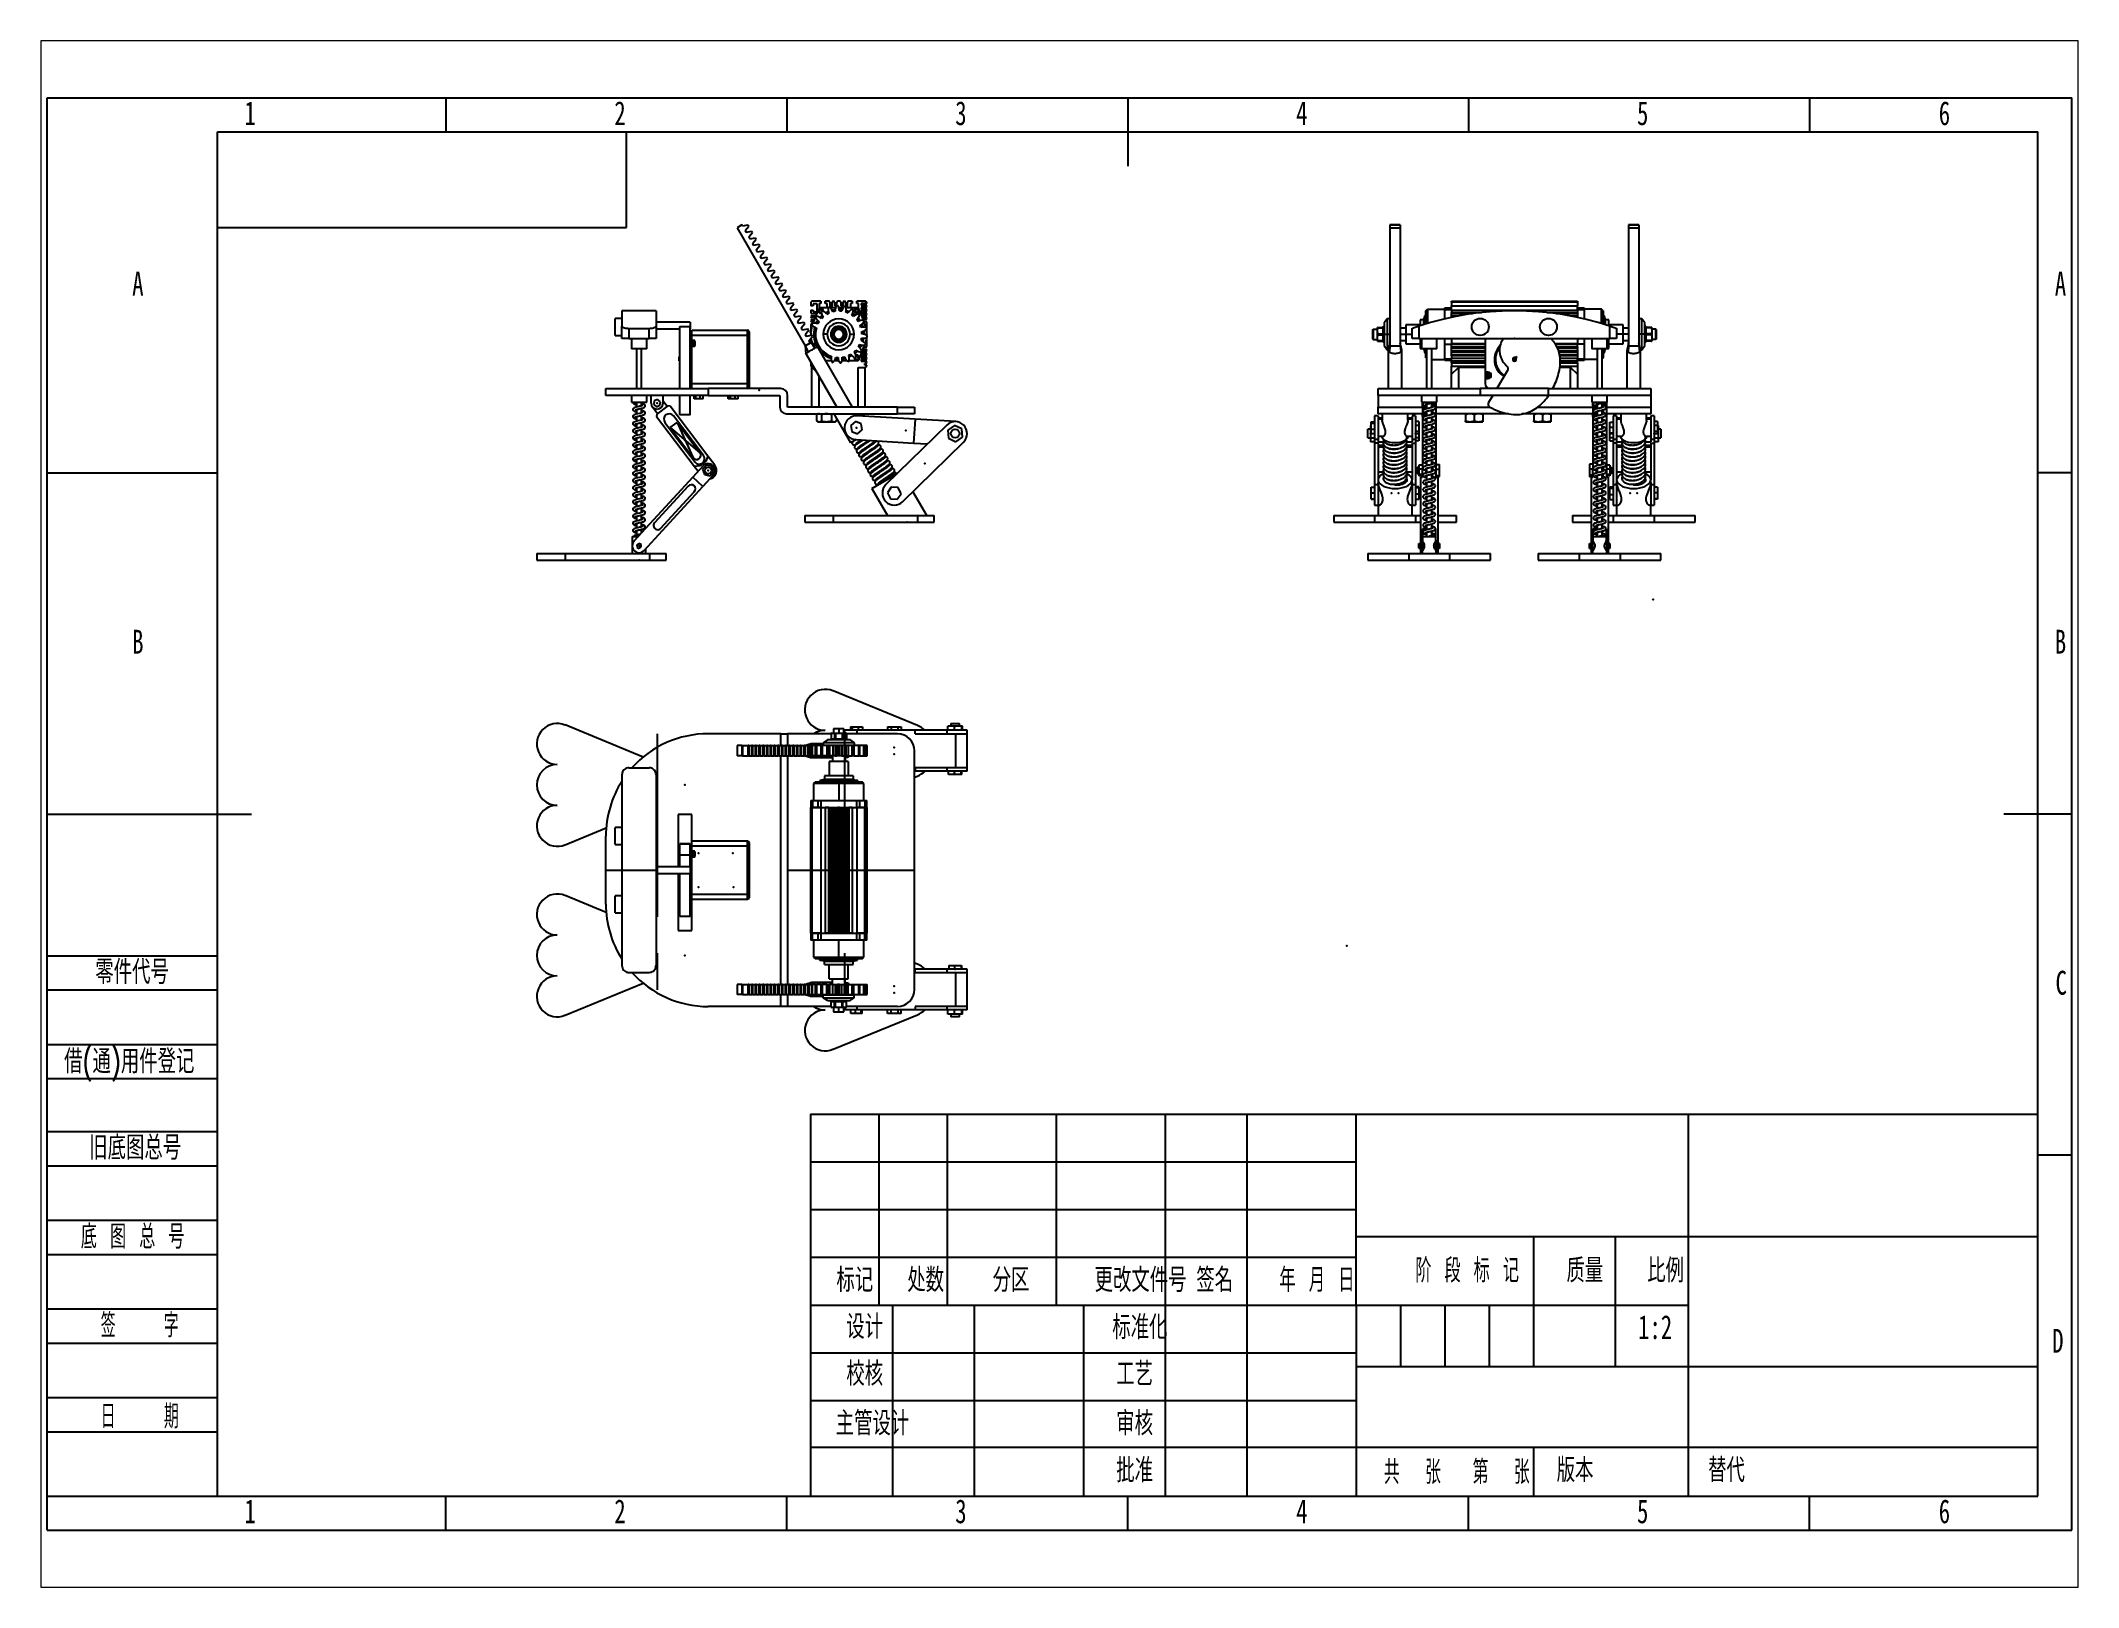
# Paper-space layout 'Layout2' of a CAD drawing. Header units: millimetres. Extents: x 26 to 231, y 20 to 176.
# The model-space entities are those that its viewports show. They can reach past a viewport. Long polylines and large blocks are cut down to what shows.
import ezdxf

# ---------------------------------------------------------------- set-up
doc = ezdxf.new("R2010")
doc.units = ezdxf.units.MM
doc.header["$PDSIZE"] = -1
doc.linetypes.add('CENTERX2', pattern=[20.32, 12.7, -2.54, 2.54, -2.54])
doc.layers.add('图框', color=7, linetype='Continuous')
doc.layers.add('粗实线层', color=7, linetype='Continuous', lineweight=25)
doc.styles.add('SLDTEXTSTYLE0', font='TXT', dxfattribs={"width": 0.7, "bigfont": 'bigfont'})
doc.styles.add('SLDTEXTSTYLE1', font='TXT', dxfattribs={"width": 0.6, "bigfont": 'bigfont'})
doc.styles.add('SLDTEXTSTYLE2', font='TXT', dxfattribs={"width": 0.614286, "bigfont": 'bigfont'})
doc.styles.add('SLDTEXTSTYLE3', font='TXT', dxfattribs={"width": 0.62, "bigfont": 'bigfont'})
doc.styles.add('SLDTEXTSTYLE4', font='TXT', dxfattribs={"width": 0.566667, "bigfont": 'bigfont'})
doc.styles.add('SLDTEXTSTYLE5', font='TXT', dxfattribs={"width": 0.7})

psp = doc.layouts.new('Layout2')

msp = doc.modelspace()

# ---------------------------------------------------------------- texts
at = {"layer": '图框', "char_height": 3.5}
for s, insert, attachment_point, style in [('1', (29.79, 209.51), 2, 'SLDTEXTSTYLE5'), ('2', (84.04, 209.51), 2, 'SLDTEXTSTYLE5'), ('3', (134.04, 209.51), 2, 'SLDTEXTSTYLE5'), ('4', (184.04, 209.51), 2, 'SLDTEXTSTYLE5'), ('5', (234.04, 209.51), 2, 'SLDTEXTSTYLE5'), ('6', (278.3, 209.51), 2, 'SLDTEXTSTYLE5'), ('A', (13.32, 184.51), 2, 'SLDTEXTSTYLE5'), ('A', (295.32, 184.51), 2, 'SLDTEXTSTYLE5'), ('B', (13.32, 132.01), 2, 'SLDTEXTSTYLE5'), ('B', (295.32, 132.01), 2, 'SLDTEXTSTYLE5'), ('零件代号', (7.08, 83.58), 1, 'SLDTEXTSTYLE0'), ('C', (295.43, 82.01), 2, 'SLDTEXTSTYLE5'), ('借(通)用件登记', (2.5, 70.47), 1, 'SLDTEXTSTYLE0'), ('旧底图总号', (6.19, 57.82), 1, 'SLDTEXTSTYLE0'), ('底 图 总 号', (4.95, 44.77), 1, 'SLDTEXTSTYLE2'), ('阶 段 标 记', (208.29, 39.81), 2, 'SLDTEXTSTYLE2'), ('质量', (225.55, 39.81), 2, 'SLDTEXTSTYLE0'), ('比例', (237.4, 39.81), 2, 'SLDTEXTSTYLE0'), ('标记', (118.48, 38.42), 2, 'SLDTEXTSTYLE0'), ('处数', (128.87, 38.42), 2, 'SLDTEXTSTYLE0'), ('分区', (141.39, 38.42), 2, 'SLDTEXTSTYLE0'), ('更改文件号', (160.39, 38.42), 2, 'SLDTEXTSTYLE0'), ('签名', (171.26, 38.42), 2, 'SLDTEXTSTYLE0'), ('年 月 日', (186.26, 38.42), 2, 'SLDTEXTSTYLE3'), ('签    字', (13.59, 31.76), 2, 'SLDTEXTSTYLE4'), ('设计', (119.93, 31.56), 2, 'SLDTEXTSTYLE0'), ('标准化', (160.29, 31.49), 2, 'SLDTEXTSTYLE0'), ('1:2', (235.86, 31.52), 2, 'SLDTEXTSTYLE5'), ('D', (294.93, 29.51), 2, 'SLDTEXTSTYLE5'), ('校核', (119.93, 24.68), 2, 'SLDTEXTSTYLE0'), ('工艺', (159.52, 24.64), 2, 'SLDTEXTSTYLE0'), ('日    期', (13.59, 18.41), 2, 'SLDTEXTSTYLE4'), ('主管设计', (121.07, 17.4), 2, 'SLDTEXTSTYLE0'), ('审核', (159.52, 17.4), 2, 'SLDTEXTSTYLE0'), ('批准', (159.52, 10.52), 2, 'SLDTEXTSTYLE0'), ('共  张', (200.26, 10.26), 2, 'SLDTEXTSTYLE1'), ('第  张', (213.29, 10.26), 2, 'SLDTEXTSTYLE1'), ('版本', (224.12, 10.53), 2, 'SLDTEXTSTYLE0'), ('替代', (243.64, 10.53), 1, 'SLDTEXTSTYLE0'), ('1', (29.79, 4.51), 2, 'SLDTEXTSTYLE5'), ('2', (84.04, 4.51), 2, 'SLDTEXTSTYLE5'), ('3', (134.04, 4.51), 2, 'SLDTEXTSTYLE5'), ('4', (184.04, 4.51), 2, 'SLDTEXTSTYLE5'), ('5', (234.04, 4.51), 2, 'SLDTEXTSTYLE5'), ('6', (278.3, 4.51), 2, 'SLDTEXTSTYLE5')]:
    msp.add_mtext(s, dxfattribs=dict(at, insert=insert, attachment_point=attachment_point, style=style))

# ---------------------------------------------------------------- linework, layer by layer
at = {"color": 7, "linetype": 'Continuous', "lineweight": 25}
for p, q in [((101.91, 191.38), (101.21, 190.97)), ((101.99, 191.24), (101.91, 191.38)), ((101.99, 191.24), (102.82, 191.39)), ((102.92, 191.2), (102.82, 191.39)), ((198.47, 191.39), (196.97, 191.39)), ((196.97, 191.38), (196.97, 191.39)), ((196.97, 191.38), (196.97, 190.97)), ((196.97, 191.38), (198.47, 191.38)), ((198.47, 191.38), (198.47, 191.39)), ((198.47, 191.38), (198.47, 190.97)), ((233.47, 191.39), (231.97, 191.39)), ((231.97, 191.38), (231.97, 191.39)), ((231.97, 191.38), (231.97, 190.97)), ((231.97, 191.38), (233.47, 191.38)), ((233.47, 191.38), (233.47, 191.39)), ((233.47, 191.38), (233.47, 190.97)), ((101.21, 190.97), (111.21, 173.65)), ((102.38, 190.56), (102.92, 191.2)), ((102.38, 190.56), (102.54, 190.29)), ((102.54, 190.29), (103.37, 190.44)), ((102.93, 189.61), (103.47, 190.25)), ((102.93, 189.61), (103.09, 189.34)), ((103.09, 189.34), (103.92, 189.48)), ((103.47, 190.25), (103.37, 190.44)), ((103.48, 188.66), (104.02, 189.3)), ((103.48, 188.66), (103.64, 188.39)), ((103.64, 188.39), (104.47, 188.53)), ((104.02, 189.3), (103.92, 189.48)), ((104.03, 187.71), (104.57, 188.35)), ((104.57, 188.35), (104.47, 188.53)), ((196.97, 190.97), (196.97, 173.65)), ((196.97, 190.97), (198.47, 190.97)), ((198.47, 190.97), (198.47, 173.65)), ((231.97, 190.97), (233.47, 190.97)), ((231.97, 190.97), (231.97, 173.65)), ((233.47, 190.97), (233.47, 173.65)), ((104.03, 187.71), (104.19, 187.43)), ((104.19, 187.43), (105.01, 187.58)), ((104.58, 186.75), (105.12, 187.4)), ((104.58, 186.75), (104.74, 186.48)), ((104.74, 186.48), (105.56, 186.63)), ((105.12, 187.4), (105.01, 187.58)), ((105.13, 185.8), (105.67, 186.44)), ((105.13, 185.8), (105.29, 185.53)), ((105.29, 185.53), (106.11, 185.68)), ((105.67, 186.44), (105.56, 186.63)), ((105.68, 184.85), (106.22, 185.49)), ((106.22, 185.49), (106.11, 185.68)), ((105.68, 184.85), (105.84, 184.58)), ((105.84, 184.58), (106.66, 184.72)), ((106.23, 183.9), (106.77, 184.54)), ((106.23, 183.9), (106.39, 183.63)), ((106.39, 183.63), (107.21, 183.77)), ((106.77, 184.54), (106.66, 184.72)), ((106.78, 182.94), (107.32, 183.59)), ((106.78, 182.94), (106.94, 182.67)), ((106.94, 182.67), (107.76, 182.82)), ((107.32, 183.59), (107.21, 183.77)), ((107.33, 181.99), (107.87, 182.63)), ((107.87, 182.63), (107.76, 182.82)), ((107.33, 181.99), (107.49, 181.72)), ((107.49, 181.72), (108.31, 181.87)), ((107.88, 181.04), (108.42, 181.68)), ((107.88, 181.04), (108.04, 180.77)), ((108.04, 180.77), (108.86, 180.91)), ((108.42, 181.68), (108.31, 181.87)), ((108.43, 180.09), (108.97, 180.73)), ((108.43, 180.09), (108.59, 179.82)), ((108.59, 179.82), (109.41, 179.96)), ((108.97, 180.73), (108.86, 180.91)), ((108.98, 179.14), (109.52, 179.78)), ((109.52, 179.78), (109.41, 179.96)), ((112.18, 180.2), (112.02, 180.04)), ((112.02, 180.04), (112.02, 179.53)), ((112.39, 179.53), (112.02, 179.53)), ((113.48, 180.2), (112.18, 180.2)), ((112.94, 179.78), (112.39, 179.78)), ((112.39, 179.78), (112.39, 179.53)), ((112.94, 178.61), (112.94, 179.78)), ((113.48, 179.83), (113.23, 179.83)), ((113.23, 179.83), (113.23, 179.28)), ((113.48, 180.2), (113.48, 179.83)), ((114.15, 179.83), (114.15, 180.2)), ((114.66, 180.2), (114.15, 180.2)), ((114.4, 179.83), (114.15, 179.83)), ((114.4, 179.28), (114.4, 179.83)), ((114.82, 180.04), (114.82, 179.33)), ((115.16, 179.42), (115.16, 180.04)), ((115.49, 180.04), (115.49, 179.49)), ((115.83, 179.53), (115.83, 180.04)), ((116.25, 180.2), (116, 180.2)), ((116.42, 180.04), (116.42, 179.52)), ((116.75, 179.49), (116.75, 180.04)), ((117.09, 180.04), (117.09, 179.43)), ((117.42, 179.33), (117.42, 180.04)), ((118.09, 180.2), (117.59, 180.2)), ((118.09, 179.83), (117.84, 179.83)), ((117.84, 179.83), (117.84, 179.28)), ((118.09, 180.2), (118.09, 179.83)), ((118.76, 179.83), (118.76, 180.2)), ((120.06, 180.2), (118.76, 180.2)), ((119.01, 179.83), (118.76, 179.83)), ((119.01, 179.28), (119.01, 179.83)), ((120.23, 179.87), (119.43, 179.87)), ((119.43, 179.87), (119.43, 179.62)), ((119.43, 179.62), (120.06, 179.62)), ((120.23, 180.04), (120.06, 180.2)), ((120.23, 179.87), (120.23, 180.04)), ((206.02, 180.2), (224.46, 180.2)), ((206.02, 180.04), (206.02, 180.2)), ((224.46, 180.04), (206.02, 180.04)), ((206.02, 180.04), (206.02, 179.53)), ((206.02, 179.53), (224.46, 179.53)), ((206.02, 178.86), (206.02, 179.53)), ((224.46, 180.2), (224.46, 180.04)), ((224.46, 180.04), (224.46, 179.53)), ((224.46, 178.86), (224.46, 179.53)), ((84.33, 177.67), (83.33, 177.67)), ((83.33, 176.42), (83.33, 177.67)), ((83.33, 175.17), (83.33, 176.42)), ((89.33, 178.78), (84.33, 178.78)), ((84.33, 178.78), (84.33, 176.55)), ((84.33, 174.71), (84.33, 176.55)), ((89.33, 178.78), (89.33, 176.55)), ((94.33, 177.13), (89.33, 177.13)), ((89.33, 176.55), (89.33, 174.71)), ((94.33, 176.44), (92.83, 176.44)), ((94.33, 177.13), (94.33, 176.13)), ((108.98, 179.14), (109.14, 178.86)), ((109.14, 178.86), (109.96, 179.01)), ((109.53, 178.18), (110.07, 178.82)), ((109.53, 178.18), (109.69, 177.91)), ((109.69, 177.91), (110.51, 178.06)), ((110.07, 178.82), (109.96, 179.01)), ((110.08, 177.23), (110.62, 177.87)), ((110.08, 177.23), (110.24, 176.96)), ((110.24, 176.96), (111.06, 177.11)), ((110.62, 177.87), (110.51, 178.06)), ((110.63, 176.28), (111.17, 176.92)), ((111.17, 176.92), (111.06, 177.11)), ((112.02, 178.86), (112.02, 178.53)), ((112.02, 178.86), (112.39, 178.86)), ((112.02, 176.68), (112.02, 175.18)), ((112.87, 178.36), (112.18, 178.36)), ((112.18, 178.02), (112.75, 178.02)), ((112.65, 177.77), (112.18, 177.77)), ((112.18, 177.44), (112.49, 177.44)), ((112.36, 177.19), (112.18, 177.19)), ((112.18, 176.85), (112.2, 176.85)), ((113.09, 178.93), (112.34, 176.95)), ((112.39, 178.86), (112.39, 178.61)), ((112.39, 178.61), (112.94, 178.61)), ((113.23, 179.28), (114.4, 179.28)), ((114.59, 179.2), (113.48, 179.2)), ((113.48, 178.4), (113.6, 178.42)), ((115.64, 179.2), (114.91, 179.2)), ((115.63, 176.35), (115.5, 176.28)), ((116.12, 176.35), (115.63, 176.35)), ((116.12, 176.47), (116.12, 176.52)), ((116.62, 176.35), (116.12, 176.35)), ((116.76, 179.2), (116.13, 179.2)), ((116.18, 179.03), (116.65, 178.99)), ((116.57, 178.75), (116.22, 178.78)), ((116.74, 176.28), (116.62, 176.35)), ((117.52, 178.48), (117.19, 178.61)), ((118.77, 179.2), (117.2, 179.2)), ((117.22, 178.86), (117.66, 178.69)), ((117.84, 179.28), (119.01, 179.28)), ((119.73, 177.4), (119.16, 178.93)), ((120.06, 179.28), (119.43, 179.28)), ((119.43, 179.28), (119.43, 179.03)), ((119.43, 179.03), (120.06, 179.03)), ((119.43, 178.69), (119.43, 178.44)), ((120.06, 178.69), (119.43, 178.69)), ((119.43, 178.44), (120.06, 178.44)), ((120.06, 178.11), (119.47, 178.11)), ((119.56, 177.86), (120.06, 177.86)), ((120.06, 177.52), (119.7, 177.52)), ((119.96, 176.79), (119.82, 177.17)), ((119.86, 177.23), (120.06, 177.23)), ((120.23, 176.22), (120.23, 177.06)), ((195.17, 176.35), (195.13, 176.35)), ((195.13, 175.85), (195.13, 176.35)), ((195.17, 176.28), (195.17, 176.35)), ((195.17, 176.35), (195.96, 176.35)), ((195.96, 176.47), (196.01, 176.52)), ((195.96, 174.21), (195.96, 176.47)), ((196.01, 176.52), (196.01, 174.17)), ((196.01, 176.52), (196.13, 176.52)), ((196.55, 177.61), (196.13, 177.02)), ((196.13, 177.02), (196.13, 175.34)), ((196.97, 177.61), (196.55, 177.61)), ((196.55, 177.61), (196.55, 175.34)), ((201.41, 176.73), (199.32, 176.73)), ((199.32, 176.73), (199.32, 175.34)), ((201.22, 176.55), (201.22, 174.71)), ((201.91, 177.44), (201.41, 177.44)), ((201.41, 177.44), (201.41, 176.61)), ((202.08, 178.11), (201.91, 177.44)), ((201.91, 177.44), (201.91, 176.77)), ((202.25, 178.11), (202.08, 178.11)), ((202.08, 178.11), (202.08, 176.82)), ((202.25, 178.78), (202.5, 179.03)), ((202.25, 176.87), (202.25, 178.78)), ((202.5, 179.03), (202.5, 176.95)), ((202.5, 179.03), (205.02, 179.03)), ((205.02, 179.2), (206.02, 179.2)), ((205.02, 178.93), (205.02, 179.2)), ((206.02, 178.93), (205.02, 178.93)), ((205.02, 177.61), (205.02, 178.93)), ((206.02, 178.86), (224.46, 178.86)), ((206.02, 178.86), (206.02, 178.53)), ((206.02, 178.36), (206.02, 178.53)), ((206.02, 178.53), (210.42, 178.53)), ((209.06, 178.36), (206.02, 178.36)), ((206.02, 178.02), (206.02, 178.36)), ((206.02, 178.02), (206.99, 178.02)), ((206.02, 177.9), (206.02, 178.02)), ((206.34, 177.9), (206.02, 177.9)), ((206.02, 177.83), (206.02, 177.9)), ((220.02, 178.53), (224.46, 178.53)), ((224.46, 178.36), (221.38, 178.36)), ((223.45, 178.02), (224.46, 178.02)), ((224.46, 177.9), (224.1, 177.9)), ((224.46, 179.2), (225.47, 179.2)), ((225.47, 178.93), (224.46, 178.93)), ((224.46, 178.86), (224.46, 178.53)), ((224.46, 178.53), (224.46, 178.36)), ((224.46, 178.36), (224.46, 178.02)), ((224.46, 178.02), (224.46, 177.9)), ((224.46, 177.9), (224.46, 177.82)), ((225.47, 179.2), (225.47, 178.93)), ((227.98, 179.03), (225.47, 179.03)), ((225.47, 178.93), (225.47, 177.6)), ((227.98, 176.94), (227.98, 179.03)), ((228.23, 178.78), (227.98, 179.03)), ((228.23, 178.78), (228.23, 176.86)), ((228.4, 178.11), (228.23, 178.11)), ((228.57, 177.44), (228.4, 178.11)), ((228.4, 176.81), (228.4, 178.11)), ((229.07, 177.44), (228.57, 177.44)), ((228.57, 176.76), (228.57, 177.44)), ((229.07, 176.6), (229.07, 177.44)), ((231.17, 176.73), (229.07, 176.73)), ((229.22, 174.71), (229.22, 176.55)), ((231.17, 175.34), (231.17, 176.73)), ((233.93, 177.61), (233.51, 177.61)), ((233.51, 175.34), (233.51, 177.61)), ((234.35, 177.02), (233.93, 177.61)), ((233.93, 175.34), (233.93, 177.61)), ((234.35, 175.34), (234.35, 177.02)), ((234.48, 176.52), (234.35, 176.52)), ((234.48, 174.17), (234.48, 176.52)), ((234.52, 176.47), (234.48, 176.52)), ((234.52, 176.47), (234.52, 174.21)), ((235.32, 176.35), (234.52, 176.35)), ((235.32, 176.35), (235.32, 176.28)), ((235.36, 176.35), (235.32, 176.35)), ((235.36, 176.35), (235.36, 175.85)), ((83.33, 175.17), (84.33, 175.17)), ((85.33, 174.71), (84.33, 174.71)), ((85.33, 176.21), (88.33, 176.21)), ((85.33, 176.21), (85.33, 174.71)), ((85.33, 174.71), (88.33, 174.71)), ((85.7, 174.71), (85.7, 173.21)), ((87.95, 173.21), (87.95, 174.71)), ((88.33, 174.71), (88.33, 176.21)), ((89.33, 174.71), (88.33, 174.71)), ((89.33, 176.13), (92.83, 176.13)), ((94.49, 174.51), (94.4, 174.51)), ((94.4, 174.51), (94.4, 168.8)), ((94.49, 168.8), (94.49, 174.51)), ((94.57, 175.19), (94.57, 175.94)), ((94.57, 175.94), (102.74, 175.94)), ((94.57, 175.19), (102.74, 175.19)), ((94.57, 174.44), (94.57, 175.19)), ((95.02, 174.44), (94.57, 174.44)), ((94.57, 174.44), (94.57, 173.54)), ((94.57, 168.12), (94.57, 173.54)), ((95.02, 173.54), (94.57, 173.54)), ((94.84, 174.25), (94.84, 174.25)), ((94.84, 173.97), (94.84, 174.01)), ((94.84, 173.74), (94.84, 173.74)), ((95.02, 174.29), (94.99, 174.29)), ((94.99, 174.29), (94.99, 173.69)), ((94.99, 173.69), (95.02, 173.69)), ((95.02, 173.54), (95.02, 174.44)), ((102.74, 175.19), (102.74, 175.94)), ((102.74, 168.12), (102.74, 175.19)), ((102.97, 175.19), (102.74, 175.19)), ((102.97, 175.72), (102.97, 175.19)), ((102.97, 175.19), (102.97, 168.12)), ((110.63, 176.28), (110.79, 176.01)), ((110.79, 176.01), (111.61, 176.15)), ((111.18, 175.33), (111.72, 175.97)), ((111.18, 175.33), (111.34, 175.06)), ((111.21, 173.65), (112.07, 174.15)), ((111.21, 173.65), (112.04, 174.13)), ((111.21, 173.65), (111.28, 172.53)), ((111.21, 173.65), (111.66, 172.76)), ((111.34, 175.06), (112.16, 175.2)), ((111.72, 175.97), (111.61, 176.15)), ((111.73, 174.37), (112.27, 175.02)), ((111.73, 174.37), (111.89, 174.1)), ((111.89, 174.1), (112.04, 174.13)), ((112.02, 175.53), (111.93, 175.59)), ((112.02, 175.81), (111.94, 175.77)), ((112.02, 174.71), (112.02, 174.13)), ((113.01, 173.53), (112.07, 174.15)), ((112.07, 174.15), (112.62, 173.31)), ((112.27, 175.02), (112.16, 175.2)), ((112.77, 176.29), (112.84, 176.27)), ((118.13, 164.67), (113.01, 173.54)), ((114.45, 175.34), (113.86, 175.34)), ((115.25, 175.85), (115, 175.41)), ((115, 175.41), (115, 175.27)), ((115, 175.27), (115.25, 174.84)), ((115.5, 176.28), (115.25, 175.85)), ((115.25, 174.84), (115.5, 174.41)), ((115.5, 174.41), (115.63, 174.34)), ((115.63, 174.34), (116.12, 174.34)), ((116.12, 176.05), (116.12, 176.1)), ((116.12, 174.63), (116.12, 174.59)), ((116.12, 174.34), (116.62, 174.34)), ((116.12, 174.21), (116.12, 174.17)), ((116.62, 174.34), (116.74, 174.41)), ((116.99, 175.85), (116.74, 176.28)), ((116.74, 174.41), (116.99, 174.84)), ((117.24, 175.41), (116.99, 175.85)), ((116.99, 174.84), (117.24, 175.27)), ((117.24, 175.27), (117.24, 175.41)), ((117.8, 175.34), (118.39, 175.34)), ((119.16, 171.76), (119.91, 173.74)), ((119.43, 174.41), (119.51, 174.75)), ((119.56, 175.38), (119.54, 175.73)), ((120.06, 173.46), (119.86, 173.46)), ((120.23, 175.15), (120.23, 176.08)), ((120.23, 173.62), (120.23, 174.88)), ((194.46, 176.05), (194.5, 176.1)), ((194.46, 174.63), (194.46, 176.05)), ((194.46, 174.63), (194.5, 174.59)), ((194.5, 176.1), (194.5, 174.59)), ((194.5, 176.1), (195.13, 176.1)), ((194.5, 174.59), (195.13, 174.59)), ((195.13, 175.85), (195.17, 176.28)), ((195.13, 174.84), (195.13, 175.85)), ((195.17, 175.41), (195.13, 175.85)), ((195.13, 174.84), (195.17, 175.27)), ((195.17, 174.41), (195.13, 174.84)), ((195.13, 174.34), (195.13, 174.84)), ((195.13, 174.34), (195.17, 174.34)), ((195.17, 176.28), (195.96, 176.28)), ((195.17, 175.41), (195.96, 175.41)), ((195.17, 175.27), (195.17, 175.41)), ((195.17, 175.27), (195.96, 175.27)), ((195.17, 174.41), (195.96, 174.41)), ((195.17, 174.34), (195.17, 174.41)), ((195.17, 174.34), (195.96, 174.34)), ((195.96, 174.21), (196.01, 174.17)), ((196.01, 174.17), (196.13, 174.17)), ((196.13, 175.34), (196.55, 175.34)), ((196.13, 175.34), (196.13, 173.67)), ((196.13, 173.67), (196.55, 173.08)), ((196.55, 175.34), (196.55, 173.08)), ((196.55, 175.34), (196.97, 175.34)), ((196.97, 173.65), (196.89, 172.76)), ((196.96, 174.02), (196.97, 174.15)), ((196.97, 173.65), (198.47, 173.65)), ((199.32, 176.26), (198.47, 176.26)), ((198.47, 175.34), (199.32, 175.34)), ((198.47, 174.42), (199.32, 174.42)), ((198.47, 174.15), (198.48, 174.01)), ((198.47, 173.65), (198.55, 172.76)), ((199.32, 175.34), (199.32, 173.96)), ((199.32, 175.34), (200.22, 175.34)), ((199.32, 173.96), (201.41, 173.96)), ((200.22, 174.71), (200.22, 176.21)), ((201.22, 174.71), (200.22, 174.71)), ((201.22, 174.71), (229.22, 174.71)), ((201.41, 174.71), (201.41, 173.25)), ((201.59, 174.71), (201.59, 173.21)), ((203.84, 173.21), (203.84, 174.71)), ((205.02, 173.89), (205.02, 174.71)), ((205.02, 173.89), (206.02, 173.89)), ((205.02, 171.76), (205.02, 173.89)), ((206.02, 174.71), (206.02, 174)), ((206.02, 173.83), (206.02, 174)), ((206.02, 174), (210.93, 174)), ((210.93, 173.83), (206.02, 173.83)), ((206.02, 173.5), (206.02, 173.83)), ((206.02, 173.5), (210.93, 173.5)), ((206.02, 173.37), (206.02, 173.5)), ((210.93, 173.37), (206.02, 173.37)), ((206.02, 173.25), (206.02, 173.37)), ((210.93, 174.71), (210.93, 169.77)), ((221.14, 174), (224.46, 174)), ((224.46, 173.83), (221.24, 173.83)), ((221.44, 173.5), (224.46, 173.5)), ((224.46, 173.37), (221.51, 173.37)), ((224.46, 174.71), (224.46, 174)), ((224.46, 174), (224.46, 173.83)), ((225.47, 173.89), (224.46, 173.89)), ((224.46, 173.5), (224.46, 173.83)), ((224.46, 173.5), (224.46, 173.37)), ((224.46, 173.37), (224.46, 173.25)), ((225.47, 174.71), (225.47, 173.89)), ((225.47, 173.89), (225.47, 171.76)), ((226.59, 174.71), (226.59, 173.21)), ((228.84, 173.21), (228.84, 174.71)), ((229.07, 173.25), (229.07, 174.71)), ((229.07, 173.96), (231.17, 173.96)), ((230.22, 174.71), (229.22, 174.71)), ((230.22, 176.21), (230.22, 174.71)), ((231.17, 175.34), (230.22, 175.34)), ((231.97, 176.26), (231.17, 176.26)), ((231.17, 173.96), (231.17, 175.34)), ((231.97, 175.34), (231.17, 175.34)), ((231.17, 174.42), (231.97, 174.42)), ((231.97, 173.65), (231.89, 172.76)), ((231.96, 174.02), (231.97, 174.15)), ((231.97, 173.65), (233.47, 173.65)), ((233.51, 176.26), (233.47, 176.26)), ((233.51, 175.34), (233.47, 175.34)), ((233.47, 174.42), (233.51, 174.42)), ((233.47, 174.15), (233.48, 174.01)), ((233.47, 173.65), (233.55, 172.76)), ((233.51, 173.7), (233.51, 175.34)), ((233.93, 175.34), (233.51, 175.34)), ((233.93, 173.08), (233.93, 175.34)), ((234.35, 175.34), (233.93, 175.34)), ((233.93, 173.08), (234.35, 173.67)), ((234.35, 173.67), (234.35, 175.34)), ((234.48, 174.17), (234.35, 174.17)), ((234.52, 174.21), (234.48, 174.17)), ((235.32, 176.28), (234.52, 176.28)), ((235.32, 175.41), (234.52, 175.41)), ((235.32, 175.27), (234.52, 175.27)), ((235.32, 174.41), (234.52, 174.41)), ((235.32, 174.34), (234.52, 174.34)), ((235.32, 176.28), (235.36, 175.85)), ((235.36, 175.85), (235.32, 175.41)), ((235.32, 175.41), (235.32, 175.27)), ((235.32, 175.27), (235.36, 174.84)), ((235.36, 174.84), (235.32, 174.41)), ((235.32, 174.41), (235.32, 174.34)), ((235.32, 174.34), (235.36, 174.34)), ((235.99, 176.1), (235.36, 176.1)), ((235.36, 175.85), (235.36, 174.84)), ((235.36, 174.84), (235.36, 174.34)), ((235.99, 174.59), (235.36, 174.59)), ((235.99, 174.59), (235.99, 176.1)), ((236.03, 176.05), (235.99, 176.1)), ((236.03, 174.63), (235.99, 174.59)), ((236.03, 176.05), (236.03, 174.63)), ((86.83, 173.21), (85.7, 173.21)), ((86.45, 173.21), (86.45, 167.37)), ((87.95, 173.21), (86.83, 173.21)), ((87.2, 167.37), (87.2, 173.21)), ((92.78, 172.09), (92.73, 172.02)), ((92.73, 171.93), (92.73, 172.02)), ((92.73, 171.93), (92.78, 171.94)), ((92.73, 171.76), (92.73, 171.93)), ((92.73, 171.76), (92.78, 171.75)), ((92.73, 171.45), (92.73, 171.76)), ((92.73, 171.45), (92.78, 171.4)), ((92.78, 172.09), (92.78, 171.94)), ((92.78, 172.09), (92.83, 172.09)), ((92.78, 171.94), (92.78, 171.75)), ((92.78, 171.94), (92.83, 171.94)), ((92.78, 171.75), (92.83, 171.75)), ((92.78, 171.75), (92.78, 171.4)), ((92.78, 171.4), (92.83, 171.4)), ((111.28, 172.54), (115.82, 164.67)), ((112.02, 171.15), (112.02, 170.65)), ((112.02, 171.15), (112.08, 171.15)), ((112.02, 170.65), (112.84, 169.82)), ((112.18, 164.67), (112.18, 170.48)), ((114.19, 171.49), (115.05, 171.49)), ((115.48, 171.49), (116.11, 171.49)), ((116.06, 171.65), (115.59, 171.69)), ((115.67, 171.94), (116.02, 171.91)), ((116.6, 171.49), (117.33, 171.49)), ((117.65, 171.49), (118.77, 171.49)), ((118.77, 172.28), (118.64, 172.26)), ((118.96, 170.48), (120.06, 170.48)), ((118.96, 164.67), (118.96, 170.48)), ((120.06, 172.24), (119.43, 172.24)), ((119.43, 172.24), (119.43, 171.99)), ((119.43, 171.99), (120.06, 171.99)), ((120.06, 171.65), (119.43, 171.65)), ((119.43, 171.65), (119.43, 171.4)), ((119.43, 171.4), (120.06, 171.4)), ((119.47, 172.58), (120.06, 172.58)), ((120.06, 172.83), (119.56, 172.83)), ((119.7, 173.16), (120.06, 173.16)), ((120.06, 171.07), (119.96, 171.07)), ((119.96, 170.82), (119.96, 171.07)), ((119.96, 170.82), (120.23, 170.82)), ((119.96, 170.48), (119.96, 164.67)), ((120.06, 170.48), (120.23, 170.65)), ((120.23, 170.65), (120.23, 170.82)), ((196.55, 173.08), (196.77, 173.08)), ((196.72, 173.04), (196.72, 167.37)), ((198.72, 173.08), (198.7, 173.1)), ((198.72, 167.37), (198.72, 173.04)), ((201.41, 173.25), (201.59, 173.25)), ((203.84, 173.21), (201.59, 173.21)), ((201.92, 173.21), (202.08, 172.58)), ((202.08, 173.21), (202.08, 172.58)), ((202.08, 172.58), (202.25, 172.58)), ((202.25, 171.91), (202.25, 173.21)), ((202.25, 171.91), (202.34, 171.81)), ((202.34, 173.21), (202.34, 167.37)), ((203.09, 167.37), (203.09, 173.21)), ((203.09, 171.65), (205.02, 171.65)), ((205.02, 171.76), (206.02, 171.76)), ((205.02, 171.49), (205.02, 171.76)), ((206.02, 171.49), (205.02, 171.49)), ((210.93, 173.25), (206.02, 173.25)), ((206.02, 173.11), (206.02, 173.25)), ((206.02, 172.91), (206.02, 173.11)), ((206.02, 172.91), (210.93, 172.91)), ((206.02, 172.79), (206.02, 172.91)), ((210.93, 172.79), (206.02, 172.79)), ((206.02, 172.66), (206.02, 172.79)), ((210.93, 172.66), (206.02, 172.66)), ((206.02, 172.32), (206.02, 172.66)), ((206.02, 172.32), (210.93, 172.32)), ((206.02, 172.16), (206.02, 172.32)), ((206.02, 172.16), (206.02, 171.82)), ((210.93, 172.16), (206.02, 172.16)), ((206.02, 171.82), (210.93, 171.82)), ((206.02, 171.4), (206.02, 171.82)), ((210.93, 171.4), (206.02, 171.4)), ((206.02, 171.15), (206.02, 171.4)), ((206.02, 171.15), (206.02, 170.65)), ((206.02, 171.15), (210.93, 171.15)), ((206.02, 170.65), (210.93, 170.65)), ((206.02, 169.48), (206.02, 170.65)), ((206.02, 169.48), (207.02, 170.48)), ((210.93, 170.48), (207.02, 170.48)), ((207.02, 170.48), (207.02, 167.37)), ((215.24, 171.9), (215.38, 172.09)), ((215.24, 171.9), (215.27, 171.85)), ((215.39, 172.02), (215.27, 171.85)), ((215.38, 172.09), (215.39, 172.02)), ((215.38, 172.09), (215.59, 171.94)), ((215.52, 171.93), (215.39, 172.02)), ((215.39, 171.76), (215.52, 171.93)), ((215.39, 171.76), (215.45, 171.75)), ((215.59, 171.94), (215.45, 171.75)), ((215.52, 171.93), (215.59, 171.94)), ((224.46, 173.25), (221.56, 173.25)), ((221.68, 172.91), (224.46, 172.91)), ((224.46, 172.79), (221.73, 172.79)), ((224.46, 172.66), (221.78, 172.66)), ((221.85, 172.32), (224.46, 172.32)), ((224.46, 172.16), (221.87, 172.16)), ((223.46, 170.48), (221.87, 170.48)), ((221.9, 170.65), (224.46, 170.65)), ((221.92, 171.82), (224.46, 171.82)), ((221.93, 171.15), (224.46, 171.15)), ((224.46, 171.4), (221.94, 171.4)), ((223.46, 170.48), (224.46, 169.48)), ((223.46, 167.37), (223.46, 170.48)), ((224.46, 173.11), (224.46, 173.25)), ((224.46, 173.11), (224.46, 172.91)), ((224.46, 172.91), (224.46, 172.79)), ((224.46, 172.79), (224.46, 172.66)), ((224.46, 172.66), (224.46, 172.32)), ((224.46, 172.32), (224.46, 172.16)), ((224.46, 172.16), (224.46, 171.82)), ((224.46, 171.4), (224.46, 171.82)), ((224.46, 171.76), (225.47, 171.76)), ((225.47, 171.49), (224.46, 171.49)), ((224.46, 171.15), (224.46, 171.4)), ((224.46, 171.15), (224.46, 170.65)), ((224.46, 170.65), (224.46, 169.48)), ((225.47, 171.76), (225.47, 171.49)), ((227.34, 171.65), (225.47, 171.65)), ((228.84, 173.21), (226.59, 173.21)), ((227.34, 173.21), (227.34, 167.37)), ((228.09, 167.37), (228.09, 173.21)), ((228.23, 171.91), (228.09, 171.77)), ((228.23, 173.21), (228.23, 171.91)), ((228.23, 172.58), (228.4, 172.58)), ((228.4, 172.58), (228.56, 173.21)), ((228.4, 172.58), (228.4, 173.21)), ((228.84, 173.25), (229.07, 173.25)), ((231.72, 173.04), (231.72, 167.37)), ((233.72, 173.08), (233.7, 173.1)), ((233.72, 173.08), (233.93, 173.08)), ((233.72, 167.37), (233.72, 173.04)), ((81.97, 166.37), (81.97, 167.37)), ((81.97, 167.37), (96.97, 167.37)), ((94.4, 168.8), (94.49, 168.8)), ((94.57, 167.37), (94.57, 168.12)), ((94.57, 168.12), (102.74, 168.12)), ((96.97, 167.37), (96.97, 166.37)), ((107.62, 167.37), (96.97, 167.37)), ((102.74, 167.37), (102.74, 168.12)), ((102.97, 168.12), (102.74, 168.12)), ((102.97, 168.12), (102.97, 167.59)), ((113.18, 169.23), (113.18, 164.67)), ((195.22, 166.37), (195.22, 167.37)), ((195.22, 167.37), (210.22, 167.37)), ((206.02, 167.37), (206.02, 169.48)), ((210.22, 167.37), (210.22, 166.37)), ((220.22, 167.37), (210.22, 167.37)), ((211.38, 169.77), (210.93, 169.77)), ((210.93, 169.77), (210.93, 168.87)), ((210.93, 168.87), (210.93, 168.12)), ((210.93, 168.87), (211.38, 168.87)), ((211.37, 169.33), (211.13, 169.33)), ((211.13, 169.3), (211.37, 169.3)), ((211.35, 169.36), (211.37, 169.33)), ((211.37, 169.3), (211.35, 169.28)), ((211.37, 169.57), (211.37, 169.33)), ((211.37, 169.3), (211.37, 169.06)), ((211.4, 169.33), (211.4, 169.57)), ((211.4, 169.33), (211.42, 169.36)), ((211.64, 169.33), (211.4, 169.33)), ((211.42, 169.28), (211.4, 169.3)), ((211.4, 169.3), (211.64, 169.3)), ((211.4, 169.06), (211.4, 169.3)), ((214.23, 170.01), (212.64, 167.37)), ((220.22, 166.37), (220.22, 167.37)), ((220.22, 167.37), (235.22, 167.37)), ((224.46, 169.48), (224.46, 167.37)), ((235.22, 167.37), (235.22, 166.37)), ((96.97, 166.37), (81.97, 166.37)), ((85.7, 166.37), (85.7, 165.37)), ((85.7, 165.37), (87.95, 165.37)), ((86.45, 165.36), (86.45, 164.67)), ((87.2, 164.85), (87.2, 165.37)), ((87.2, 163.8), (87.2, 164.49)), ((87.95, 165.37), (87.95, 166.37)), ((88.6, 165.24), (88.6, 166.37)), ((88.78, 164.71), (89.53, 163.72)), ((89.05, 165.56), (88.99, 165.04)), ((88.99, 165.04), (89.41, 164.72)), ((89.53, 165.76), (89.05, 165.56)), ((89.41, 164.72), (89.89, 164.93)), ((91.03, 164.85), (89.43, 163.64)), ((89.96, 165.45), (89.53, 165.76)), ((89.89, 164.93), (89.96, 165.45)), ((90.35, 165.24), (90.35, 166.37)), ((90.93, 164.78), (90.35, 165.54)), ((91.38, 164.8), (91.03, 164.85)), ((96.93, 157.49), (91.38, 164.8)), ((94.9, 165.87), (94.9, 166.37)), ((95.14, 165.87), (94.9, 165.87)), ((95.14, 165.87), (95.14, 166.37)), ((95.81, 165.87), (95.14, 165.87)), ((95.81, 165.87), (95.81, 166.37)), ((96.24, 165.87), (95.81, 165.87)), ((96.24, 165.87), (96.24, 166.37)), ((96.97, 166.37), (107.48, 166.37)), ((99.9, 165.87), (99.9, 166.37)), ((100.02, 165.87), (99.9, 165.87)), ((100.02, 165.87), (100.02, 166.37)), ((100.26, 165.87), (100.02, 165.87)), ((100.26, 165.87), (100.26, 166.37)), ((100.92, 165.87), (100.26, 165.87)), ((100.92, 165.87), (100.92, 166.37)), ((101.35, 165.87), (100.92, 165.87)), ((101.35, 165.87), (101.35, 166.37)), ((107.48, 166.37), (107.48, 164.67)), ((108.62, 164.67), (108.62, 166.37)), ((124.72, 164.67), (108.62, 164.67)), ((124.72, 163.67), (124.72, 164.67)), ((124.72, 164.67), (127.22, 164.67)), ((127.22, 164.67), (127.22, 163.67)), ((210.22, 166.37), (195.22, 166.37)), ((195.22, 166.37), (195.22, 164.67)), ((195.22, 163.67), (195.22, 164.67)), ((195.22, 164.67), (201.72, 164.67)), ((201.59, 166.37), (201.59, 165.37)), ((201.59, 165.37), (202.72, 165.37)), ((201.72, 165.17), (201.72, 165.37)), ((201.72, 165.17), (201.81, 165.17)), ((201.72, 164.76), (201.72, 165.17)), ((201.72, 164.76), (201.97, 164.76)), ((201.72, 164.76), (201.72, 163.64)), ((201.97, 165.33), (201.97, 165.37)), ((201.97, 164.37), (201.97, 164.87)), ((202.22, 164.37), (201.97, 164.37)), ((202.22, 164.78), (202.22, 164.71)), ((202.22, 164.78), (202.22, 164.71)), ((202.22, 164.71), (202.22, 164.38)), ((202.34, 164.71), (202.22, 164.71)), ((202.34, 165.1), (202.34, 164.41)), ((202.72, 165.37), (203.84, 165.37)), ((203.09, 164.59), (203.09, 165.28)), ((203.22, 165.24), (203.22, 165.31)), ((203.22, 165.24), (203.47, 165.24)), ((203.22, 164.89), (203.22, 165.24)), ((203.22, 165.24), (203.22, 164.89)), ((203.47, 165.24), (203.47, 165.37)), ((203.47, 165.24), (203.47, 164.8)), ((203.72, 164.81), (203.47, 164.81)), ((203.72, 164.66), (203.62, 164.66)), ((203.72, 165.37), (203.72, 164.81)), ((203.72, 164.87), (203.77, 164.87)), ((203.72, 164.81), (203.72, 164.66)), ((203.72, 164.67), (211.6, 164.67)), ((203.72, 164.66), (203.72, 163.64)), ((203.77, 165.34), (203.77, 165.37)), ((203.77, 164.87), (203.77, 165.34)), ((203.84, 165.37), (203.84, 166.37)), ((220.22, 166.37), (210.22, 166.37)), ((212.04, 166.37), (211.43, 165.35)), ((218.65, 164.67), (226.72, 164.67)), ((235.22, 166.37), (220.22, 166.37)), ((226.59, 166.37), (226.59, 165.37)), ((226.59, 165.37), (228.84, 165.37)), ((226.67, 165.37), (226.67, 164.87)), ((226.67, 164.87), (226.72, 164.87)), ((226.72, 165.37), (226.72, 164.81)), ((226.97, 164.81), (226.72, 164.81)), ((226.72, 164.81), (226.72, 164.66)), ((226.97, 164.66), (226.72, 164.66)), ((226.72, 164.66), (226.72, 163.64)), ((226.97, 165.33), (226.97, 165.37)), ((226.97, 164.37), (226.97, 164.87)), ((227.22, 164.37), (226.97, 164.37)), ((227.22, 164.78), (227.22, 164.71)), ((227.22, 164.78), (227.22, 164.71)), ((227.22, 164.71), (227.22, 164.38)), ((227.34, 164.71), (227.22, 164.71)), ((227.34, 165.1), (227.34, 164.41)), ((228.09, 164.59), (228.09, 165.28)), ((228.22, 165.24), (228.22, 165.31)), ((228.22, 165.24), (228.47, 165.24)), ((228.22, 164.89), (228.22, 165.24)), ((228.22, 165.24), (228.22, 164.89)), ((228.47, 165.24), (228.47, 165.37)), ((228.47, 165.24), (228.47, 164.8)), ((228.72, 165.04), (228.47, 165.04)), ((228.72, 164.72), (228.57, 164.72)), ((228.72, 165.37), (228.72, 165.04)), ((228.72, 165.04), (228.72, 164.72)), ((228.72, 164.72), (228.72, 163.64)), ((228.72, 164.67), (235.22, 164.67)), ((228.84, 165.37), (228.84, 166.37)), ((235.22, 166.37), (235.22, 164.67)), ((235.22, 164.67), (235.22, 163.67)), ((86.45, 164.32), (86.45, 163.63)), ((86.45, 163.28), (86.45, 162.58)), ((86.45, 162.23), (86.45, 161.54)), ((87.2, 162.76), (87.2, 163.45)), ((87.2, 161.71), (87.2, 162.41)), ((89.43, 163.64), (89.38, 163.29)), ((89.38, 163.29), (94.94, 155.97)), ((90.63, 162.42), (95.04, 156.61)), ((96.28, 157.55), (91.87, 163.36)), ((92.83, 163.57), (94.33, 163.57)), ((108.48, 163.67), (124.72, 163.67)), ((113.07, 163.67), (112.88, 163.56)), ((112.88, 163.56), (112.88, 162.63)), ((112.88, 162.63), (113.07, 162.52)), ((112.88, 162.63), (113.24, 162.52)), ((113.07, 162.52), (113.24, 162.52)), ((113.6, 163.56), (113.24, 163.67)), ((113.24, 162.52), (114.32, 162.52)), ((113.6, 163.56), (113.6, 162.63)), ((114.32, 162.52), (115.41, 162.52)), ((115.05, 163.56), (115.05, 162.63)), ((115.05, 162.63), (115.41, 162.52)), ((115.39, 163.67), (117.85, 159.4)), ((115.41, 162.52), (115.57, 162.52)), ((115.57, 162.52), (115.77, 162.63)), ((115.77, 163.01), (115.77, 162.63)), ((118.58, 162.53), (117.88, 161.96)), ((117.88, 161.96), (118.02, 161.07)), ((119.43, 162.21), (118.58, 162.53)), ((127.31, 162.88), (118.83, 163.38)), ((119.57, 161.31), (119.43, 162.21)), ((119.92, 163.32), (119.72, 163.67)), ((131.97, 162.03), (123.04, 153.29)), ((127.22, 163.67), (124.72, 163.67)), ((127.31, 162.88), (127.11, 159.39)), ((133.3, 162.53), (127.31, 162.88)), ((133.09, 161.98), (132.11, 161.29)), ((134.18, 161.47), (133.09, 161.98)), ((134.29, 160.27), (134.18, 161.47)), ((194.12, 161.41), (193.72, 161.41)), ((193.72, 160.16), (193.72, 161.41)), ((194.22, 161.98), (194.12, 161.98)), ((194.12, 161.98), (194.12, 161.29)), ((194.22, 162.5), (194.72, 162.5)), ((194.22, 162.3), (194.22, 162.5)), ((194.22, 161.44), (194.22, 162.3)), ((194.22, 162.3), (194.72, 162.3)), ((194.22, 161.44), (194.72, 161.44)), ((194.22, 160.77), (194.22, 161.44)), ((195.22, 163.39), (194.72, 163.39)), ((194.72, 163.39), (194.72, 159.89)), ((201.72, 163.67), (195.22, 163.67)), ((195.22, 163.39), (195.22, 159.89)), ((195.22, 163.1), (195.84, 163.1)), ((195.84, 162.89), (195.22, 162.89)), ((195.84, 163.67), (195.84, 162.71)), ((199.59, 162.71), (199.59, 163.67)), ((199.59, 163.1), (200.22, 163.1)), ((200.22, 162.89), (199.59, 162.89)), ((200.72, 163.39), (200.22, 163.39)), ((200.22, 163.39), (200.22, 159.89)), ((200.72, 163.39), (200.72, 159.89)), ((201.22, 162.53), (200.72, 162.53)), ((201.22, 161.96), (200.72, 161.96)), ((201.22, 162.53), (201.22, 161.96)), ((201.22, 161.96), (201.22, 161.06)), ((201.72, 163.64), (202.34, 163.64)), ((201.72, 163.29), (201.72, 163.64)), ((202.1, 163.29), (201.72, 163.29)), ((201.72, 163.29), (201.72, 155.69)), ((202.34, 163.72), (202.22, 163.72)), ((202.34, 164.06), (202.34, 163.37)), ((202.34, 163.01), (202.34, 162.32)), ((202.34, 161.97), (202.34, 161.28)), ((203.09, 163.54), (203.09, 164.23)), ((203.09, 162.5), (203.09, 163.19)), ((203.09, 161.45), (203.09, 162.15)), ((203.22, 164.27), (203.22, 163.85)), ((203.72, 163.29), (203.41, 163.29)), ((203.61, 163.64), (203.72, 163.64)), ((214.38, 163.67), (203.72, 163.67)), ((203.72, 163.64), (203.72, 163.29)), ((203.72, 163.29), (203.72, 155.97)), ((208.07, 163.56), (208.07, 162.63)), ((208.07, 162.63), (208.7, 162.52)), ((208.07, 162.52), (208.7, 162.52)), ((209.32, 163.56), (208.7, 163.67)), ((208.7, 162.52), (209.95, 162.52)), ((209.32, 163.56), (209.32, 162.63)), ((209.32, 162.63), (209.95, 162.52)), ((210.57, 163.56), (209.95, 163.67)), ((209.95, 162.52), (210.57, 162.52)), ((210.57, 163.56), (210.57, 162.63)), ((226.72, 163.67), (216.3, 163.67)), ((218.07, 163.56), (218.07, 162.63)), ((218.07, 162.63), (218.7, 162.52)), ((218.07, 162.52), (218.7, 162.52)), ((219.32, 163.56), (218.7, 163.67)), ((218.7, 162.52), (219.95, 162.52)), ((219.32, 163.56), (219.32, 162.63)), ((219.32, 162.63), (219.95, 162.52)), ((220.57, 163.56), (219.95, 163.67)), ((219.95, 162.52), (220.57, 162.52)), ((220.57, 163.56), (220.57, 162.63)), ((226.72, 163.64), (227.34, 163.64)), ((226.72, 163.29), (226.72, 163.64)), ((227.1, 163.29), (226.72, 163.29)), ((226.72, 163.29), (226.72, 155.69)), ((227.34, 163.72), (227.22, 163.72)), ((227.34, 164.06), (227.34, 163.37)), ((227.34, 163.01), (227.34, 162.32)), ((227.34, 161.97), (227.34, 161.28)), ((228.09, 163.54), (228.09, 164.23)), ((228.09, 162.5), (228.09, 163.19)), ((228.09, 161.45), (228.09, 162.15)), ((228.22, 164.27), (228.22, 163.85)), ((228.72, 163.29), (228.41, 163.29)), ((228.61, 163.64), (228.72, 163.64)), ((235.22, 163.67), (228.72, 163.67)), ((228.72, 163.64), (228.72, 163.29)), ((228.72, 163.29), (228.72, 155.97)), ((229.22, 162.47), (229.72, 162.47)), ((229.22, 161.74), (229.22, 162.47)), ((229.22, 161.74), (229.72, 161.74)), ((229.22, 160.91), (229.22, 161.74)), ((230.22, 163.39), (229.72, 163.39)), ((229.72, 163.39), (229.72, 159.89)), ((230.22, 163.39), (230.22, 159.89)), ((230.22, 163.1), (230.84, 163.1)), ((230.84, 162.89), (230.22, 162.89)), ((230.84, 163.67), (230.84, 162.72)), ((234.59, 162.71), (234.59, 163.67)), ((234.59, 163.1), (235.22, 163.1)), ((235.22, 162.89), (234.59, 162.89)), ((235.72, 163.39), (235.22, 163.39)), ((235.22, 163.39), (235.22, 159.89)), ((235.72, 163.39), (235.72, 159.89)), ((236.22, 162.53), (235.72, 162.53)), ((236.22, 161.96), (235.72, 161.96)), ((236.22, 162.53), (236.22, 161.96)), ((236.32, 161.98), (236.22, 161.98)), ((236.22, 161.96), (236.22, 161.07)), ((236.32, 161.98), (236.32, 161.29)), ((236.72, 161.41), (236.32, 161.41)), ((236.72, 161.41), (236.72, 160.22)), ((86.45, 161.19), (86.45, 160.5)), ((86.45, 160.14), (86.45, 159.45)), ((86.45, 159.1), (86.45, 158.41)), ((87.2, 160.67), (87.2, 161.36)), ((87.2, 159.63), (87.2, 160.32)), ((87.2, 158.58), (87.2, 159.28)), ((118.69, 159.89), (117.85, 159.4)), ((118.02, 161.07), (118.87, 160.74)), ((118.62, 159.89), (127.11, 159.39)), ((118.64, 159.85), (118.69, 159.89)), ((118.82, 159.46), (118.91, 159.32)), ((118.87, 160.74), (119.57, 161.31)), ((119.16, 158.89), (119.24, 158.74)), ((121.23, 159.3), (121.14, 159.45)), ((121.56, 158.73), (121.48, 158.87)), ((125.49, 150.79), (134.42, 159.53)), ((127.11, 159.39), (129.15, 159.27)), ((132.11, 161.29), (132.21, 160.09)), ((132.21, 160.09), (133.31, 159.58)), ((133.31, 159.58), (134.29, 160.27)), ((193.72, 160.16), (194.12, 160.16)), ((194.22, 161.29), (194.12, 161.29)), ((194.12, 161.29), (194.12, 160.09)), ((194.72, 160.09), (194.12, 160.09)), ((194.12, 160.09), (194.12, 159.58)), ((194.72, 159.58), (194.12, 159.58)), ((194.22, 160.77), (194.72, 160.77)), ((195.22, 159.89), (194.72, 159.89)), ((194.72, 159.89), (194.72, 159.39)), ((195.22, 159.39), (194.72, 159.39)), ((194.72, 159.39), (194.72, 153.29)), ((195.22, 160.39), (195.96, 160.39)), ((195.22, 159.89), (195.22, 159.56)), ((195.22, 159.56), (196.02, 159.56)), ((195.22, 159.27), (195.22, 159.39)), ((195.22, 159.27), (195.22, 153.98)), ((195.22, 159.03), (196.04, 159.03)), ((196.04, 159.03), (195.22, 159.03)), ((195.22, 158.85), (195.99, 158.85)), ((195.84, 160.39), (195.84, 160.34)), ((196.72, 159.24), (196.72, 159.18)), ((196.72, 158.66), (196.72, 158.61)), ((199.4, 158.85), (200.22, 158.85)), ((199.44, 159.56), (200.22, 159.56)), ((199.44, 159.03), (200.22, 159.03)), ((200.22, 159.03), (199.44, 159.03)), ((199.48, 160.39), (200.22, 160.39)), ((199.59, 160.34), (199.59, 160.39)), ((200.72, 159.89), (200.22, 159.89)), ((200.22, 159.89), (200.22, 159.56)), ((200.22, 159.39), (200.72, 159.39)), ((200.22, 159.39), (200.22, 159.27)), ((200.22, 159.27), (200.22, 153.98)), ((201.22, 161.06), (200.72, 161.06)), ((201.22, 160.74), (200.72, 160.74)), ((201.22, 160.18), (200.72, 160.18)), ((200.72, 159.89), (200.72, 159.39)), ((201.22, 159.73), (200.72, 159.73)), ((200.72, 159.39), (200.72, 153.29)), ((201.22, 161.06), (201.22, 160.74)), ((201.22, 160.74), (201.22, 160.18)), ((201.22, 160.18), (201.22, 159.73)), ((202.34, 160.93), (202.34, 160.23)), ((202.34, 159.88), (202.34, 159.19)), ((202.34, 158.84), (202.34, 158.15)), ((203.09, 160.41), (203.09, 161.1)), ((203.09, 159.37), (203.09, 160.06)), ((203.09, 158.32), (203.09, 159.01)), ((227.34, 160.93), (227.34, 160.23)), ((227.34, 159.88), (227.34, 159.19)), ((227.34, 158.84), (227.34, 158.15)), ((228.09, 160.41), (228.09, 161.1)), ((228.09, 159.37), (228.09, 160.06)), ((228.09, 158.32), (228.09, 159.01)), ((229.22, 160.91), (229.72, 160.91)), ((229.22, 160.8), (229.22, 160.91)), ((229.22, 160.8), (229.72, 160.8)), ((229.22, 160.19), (229.22, 160.8)), ((229.22, 160.19), (229.72, 160.19)), ((229.22, 159.72), (229.22, 160.19)), ((229.22, 159.72), (229.72, 159.72)), ((230.22, 159.89), (229.72, 159.89)), ((229.72, 159.89), (229.72, 159.39)), ((230.22, 159.39), (229.72, 159.39)), ((229.72, 159.39), (229.72, 153.29)), ((230.22, 160.39), (230.96, 160.39)), ((230.22, 159.89), (230.22, 159.56)), ((230.22, 159.56), (231.02, 159.56)), ((230.22, 159.27), (230.22, 159.39)), ((230.22, 159.27), (230.22, 153.98)), ((230.22, 159.03), (231.04, 159.03)), ((231.04, 159.03), (230.22, 159.03)), ((230.22, 158.85), (230.99, 158.85)), ((230.84, 160.39), (230.84, 160.34)), ((231.72, 159.24), (231.72, 159.18)), ((231.72, 158.66), (231.72, 158.61)), ((234.4, 158.85), (235.22, 158.85)), ((234.44, 159.56), (235.22, 159.56)), ((234.44, 159.03), (235.22, 159.03)), ((235.22, 159.03), (234.44, 159.03)), ((234.48, 160.39), (235.22, 160.39)), ((234.59, 160.34), (234.59, 160.39)), ((235.72, 159.89), (235.22, 159.89)), ((235.22, 159.89), (235.22, 159.56)), ((235.22, 159.39), (235.72, 159.39)), ((235.22, 159.39), (235.22, 159.27)), ((235.22, 159.27), (235.22, 153.98)), ((236.22, 161.07), (235.72, 161.07)), ((236.22, 160.74), (235.72, 160.74)), ((236.32, 160.09), (235.72, 160.09)), ((235.72, 159.89), (235.72, 159.39)), ((236.32, 159.58), (235.72, 159.58)), ((235.72, 159.39), (235.72, 153.29)), ((236.32, 161.29), (236.22, 161.29)), ((236.22, 161.07), (236.22, 160.74)), ((236.32, 161.29), (236.32, 160.09)), ((236.32, 160.16), (236.72, 160.16)), ((236.32, 160.09), (236.32, 159.58)), ((236.72, 160.22), (236.72, 160.16)), ((86.45, 158.06), (86.45, 157.36)), ((86.45, 157.01), (86.45, 156.32)), ((86.45, 155.97), (86.45, 155.28)), ((87.2, 157.54), (87.2, 158.23)), ((87.2, 156.5), (87.2, 157.19)), ((87.2, 155.45), (87.2, 156.15)), ((96.23, 156.05), (94.71, 154.39)), ((95.76, 156.07), (94.94, 155.97)), ((94.94, 155.97), (95.49, 155.25)), ((96.61, 156.72), (95.76, 156.07)), ((96.71, 156.16), (96.16, 155.55)), ((96.16, 155.55), (96.41, 154.76)), ((96.93, 157.49), (96.61, 156.72)), ((97.52, 155.98), (96.71, 156.16)), ((97.96, 156.13), (96.93, 157.49)), ((97.77, 155.2), (97.52, 155.98)), ((119.49, 158.31), (119.57, 158.17)), ((119.82, 157.74), (119.9, 157.59)), ((120.15, 157.16), (120.24, 157.02)), ((120.49, 156.58), (120.57, 156.44)), ((120.82, 156.01), (120.9, 155.86)), ((121.15, 155.43), (121.23, 155.29)), ((121.89, 158.15), (121.81, 158.29)), ((122.22, 157.58), (122.14, 157.72)), ((122.56, 157), (122.47, 157.14)), ((122.89, 156.42), (122.81, 156.57)), ((123.22, 155.85), (123.14, 155.99)), ((123.55, 155.27), (123.47, 155.41)), ((196.72, 158.09), (196.72, 158.03)), ((196.72, 157.51), (196.72, 157.46)), ((196.72, 156.93), (196.72, 156.88)), ((196.72, 156.36), (196.72, 156.3)), ((196.72, 155.78), (196.72, 155.73)), ((201.22, 155.85), (201.02, 155.85)), ((201.02, 155.82), (201.02, 155.85)), ((201.02, 154.9), (201.02, 155.82)), ((201.72, 156.16), (201.22, 156.16)), ((201.22, 156.16), (201.22, 155.55)), ((201.72, 155.55), (201.22, 155.55)), ((201.22, 155.55), (201.22, 154.76)), ((201.72, 154.39), (201.72, 155.69)), ((201.8, 155.69), (201.72, 155.69)), ((202.34, 157.79), (202.34, 157.1)), ((202.34, 156.75), (202.34, 156.06)), ((202.34, 155.71), (202.34, 155.02)), ((203.09, 157.28), (203.09, 157.97)), ((203.09, 156.24), (203.09, 156.93)), ((203.09, 155.19), (203.09, 155.88)), ((203.22, 155.92), (203.22, 155.5)), ((203.38, 155.97), (203.72, 155.97)), ((203.72, 156.27), (204.22, 156.27)), ((203.72, 155.97), (203.72, 154.39)), ((203.72, 155.54), (204.22, 155.54)), ((204.22, 155.54), (204.22, 156.27)), ((204.22, 154.65), (204.22, 155.54)), ((226.72, 156.28), (226.22, 156.28)), ((226.22, 156.28), (226.22, 155.58)), ((226.72, 155.58), (226.22, 155.58)), ((226.22, 155.58), (226.22, 154.67)), ((226.72, 154.39), (226.72, 155.69)), ((226.8, 155.69), (226.72, 155.69)), ((227.34, 157.79), (227.34, 157.1)), ((227.34, 156.75), (227.34, 156.06)), ((227.34, 155.71), (227.34, 155.02)), ((228.09, 157.28), (228.09, 157.97)), ((228.09, 156.24), (228.09, 156.93)), ((228.09, 155.19), (228.09, 155.88)), ((228.22, 155.92), (228.22, 155.5)), ((228.38, 155.97), (228.72, 155.97)), ((229.22, 156.16), (228.72, 156.16)), ((228.72, 155.97), (228.72, 154.39)), ((229.22, 155.55), (228.72, 155.55)), ((229.22, 156.16), (229.22, 155.55)), ((229.42, 155.85), (229.22, 155.85)), ((229.22, 155.55), (229.22, 154.76)), ((229.42, 155.85), (229.42, 154.9)), ((231.72, 158.09), (231.72, 158.03)), ((231.72, 157.51), (231.72, 157.46)), ((231.72, 156.93), (231.72, 156.88)), ((231.72, 156.36), (231.72, 156.3)), ((231.72, 155.78), (231.72, 155.73)), ((94.71, 154.39), (86.09, 144.99)), ((86.45, 154.93), (86.45, 154.23)), ((86.45, 153.88), (86.45, 153.19)), ((86.45, 152.84), (86.45, 152.15)), ((87.2, 154.41), (87.2, 155.1)), ((87.2, 153.37), (87.2, 154.06)), ((87.2, 152.32), (87.2, 153.01)), ((87.57, 143.64), (96.18, 153.04)), ((94.04, 153.08), (89.11, 147.7)), ((96.18, 153.04), (94.71, 154.39)), ((97.7, 154.7), (96.18, 153.04)), ((96.41, 154.76), (97.21, 154.59)), ((97.21, 154.59), (97.77, 155.2)), ((120.98, 152.73), (124.65, 154.86)), ((120.98, 152.73), (123.26, 148.79)), ((121.48, 154.86), (121.57, 154.71)), ((121.82, 154.28), (121.9, 154.14)), ((122.15, 153.7), (122.23, 153.56)), ((123.83, 152.94), (123.27, 152.11)), ((123.89, 154.7), (123.8, 154.84)), ((124.83, 152.86), (123.83, 152.94)), ((125.26, 151.96), (124.83, 152.86)), ((194.22, 152.92), (194.72, 152.92)), ((194.22, 152.07), (194.22, 152.92)), ((194.72, 153.29), (195.22, 153.29)), ((194.72, 153.29), (194.72, 150.29)), ((196.06, 155.11), (195.22, 155.11)), ((195.22, 153.98), (195.22, 153.6)), ((195.22, 153.6), (195.22, 153.29)), ((195.22, 153.29), (195.22, 150.29)), ((196.72, 155.21), (196.72, 155.15)), ((196.72, 154.63), (196.72, 154.58)), ((196.72, 154.06), (196.72, 153.98)), ((200.22, 155.11), (199.43, 155.11)), ((200.22, 153.6), (200.22, 153.98)), ((200.22, 153.6), (200.22, 153.29)), ((200.22, 153.29), (200.22, 150.29)), ((200.22, 153.29), (200.72, 153.29)), ((200.72, 153.29), (200.72, 150.29)), ((201.22, 152.97), (200.72, 152.97)), ((201.22, 152.81), (200.72, 152.81)), ((201.02, 154.9), (201.22, 154.9)), ((201.72, 154.76), (201.22, 154.76)), ((201.22, 154.76), (201.22, 154.59)), ((201.72, 154.59), (201.22, 154.59)), ((201.22, 152.97), (201.22, 152.81)), ((201.22, 152.81), (201.22, 151.88)), ((201.47, 154.39), (201.72, 154.39)), ((201.47, 154.39), (201.47, 144.99)), ((202.22, 155.25), (202.22, 155.4)), ((202.22, 155.25), (202.22, 154.98)), ((202.34, 154.66), (202.34, 153.97)), ((202.34, 153.62), (202.34, 152.93)), ((202.34, 152.58), (202.34, 151.89)), ((203.09, 154.15), (203.09, 154.84)), ((203.22, 154.62), (203.09, 154.62)), ((203.09, 153.11), (203.09, 153.8)), ((203.09, 152.06), (203.09, 152.75)), ((203.22, 154.46), (203.22, 154.87)), ((203.72, 154.65), (204.22, 154.65)), ((203.72, 154.48), (204.22, 154.48)), ((203.72, 154.39), (203.97, 154.39)), ((203.97, 154.39), (203.97, 144.99)), ((204.22, 154.48), (204.22, 154.65)), ((226.72, 154.67), (226.22, 154.67)), ((226.22, 154.67), (226.22, 154.46)), ((226.72, 154.46), (226.22, 154.46)), ((226.47, 154.39), (226.72, 154.39)), ((226.47, 154.39), (226.47, 144.99)), ((227.22, 155.25), (227.22, 155.4)), ((227.22, 155.25), (227.22, 154.98)), ((227.34, 154.66), (227.34, 153.97)), ((227.34, 153.62), (227.34, 152.93)), ((227.34, 152.58), (227.34, 151.89)), ((228.09, 154.15), (228.09, 154.84)), ((228.22, 154.62), (228.09, 154.62)), ((228.09, 153.11), (228.09, 153.8)), ((228.09, 152.06), (228.09, 152.75)), ((228.22, 154.46), (228.22, 154.87)), ((229.22, 154.76), (228.72, 154.76)), ((229.22, 154.59), (228.72, 154.59)), ((228.72, 154.39), (228.97, 154.39)), ((228.97, 154.39), (228.97, 144.99)), ((229.22, 154.9), (229.42, 154.9)), ((229.22, 154.76), (229.22, 154.59)), ((229.22, 152.99), (229.72, 152.99)), ((229.22, 152.79), (229.22, 152.99)), ((229.22, 152.79), (229.72, 152.79)), ((229.22, 151.84), (229.22, 152.79)), ((229.72, 153.29), (229.72, 150.29)), ((229.72, 153.29), (230.22, 153.29)), ((231.06, 155.11), (230.22, 155.11)), ((230.22, 153.98), (230.22, 153.6)), ((230.22, 153.6), (230.22, 153.29)), ((230.22, 153.29), (230.22, 150.29)), ((231.72, 155.21), (231.72, 155.15)), ((231.72, 154.63), (231.72, 154.58)), ((231.72, 154.06), (231.72, 153.98)), ((235.22, 155.11), (234.43, 155.11)), ((235.22, 153.6), (235.22, 153.98)), ((235.22, 153.6), (235.22, 153.29)), ((235.22, 153.29), (235.22, 150.29)), ((235.22, 153.29), (235.72, 153.29)), ((235.72, 153.29), (235.72, 150.29)), ((236.22, 152.94), (235.72, 152.94)), ((236.22, 152.94), (236.22, 152.11)), ((86.45, 151.79), (86.45, 151.1)), ((86.45, 150.75), (86.45, 150.06)), ((86.45, 149.71), (86.45, 149.02)), ((87.2, 151.28), (87.2, 151.97)), ((87.2, 150.23), (87.2, 150.93)), ((87.2, 149.19), (87.2, 149.88)), ((90, 146.88), (94.93, 152.26)), ((123.27, 152.11), (123.7, 151.21)), ((123.7, 151.21), (124.7, 151.14)), ((124.7, 151.14), (125.26, 151.96)), ((129.03, 148.79), (127.01, 152.28)), ((194.22, 152.07), (194.72, 152.07)), ((194.22, 151.19), (194.22, 152.07)), ((194.22, 151.19), (194.72, 151.19)), ((194.22, 151.15), (194.22, 151.19)), ((194.22, 151.15), (194.72, 151.15)), ((194.72, 150.29), (195.22, 150.29)), ((195.22, 150.29), (195.22, 148.79)), ((195.22, 150.29), (195.39, 150.29)), ((200.05, 150.29), (200.22, 150.29)), ((200.22, 150.29), (200.72, 150.29)), ((200.22, 148.79), (200.22, 150.29)), ((201.22, 151.88), (200.72, 151.88)), ((201.22, 151.1), (200.72, 151.1)), ((201.22, 151.88), (201.22, 151.1)), ((202.34, 151.53), (202.34, 150.84)), ((202.34, 150.49), (202.34, 149.8)), ((202.34, 149.45), (202.34, 148.75)), ((203.09, 151.02), (203.09, 151.71)), ((203.09, 149.97), (203.09, 150.67)), ((203.09, 148.93), (203.09, 149.62)), ((227.34, 151.53), (227.34, 150.84)), ((227.34, 150.49), (227.34, 149.8)), ((227.34, 149.45), (227.34, 148.75)), ((228.09, 151.02), (228.09, 151.71)), ((228.09, 149.97), (228.09, 150.67)), ((228.09, 148.93), (228.09, 149.62)), ((229.22, 151.84), (229.72, 151.84)), ((229.22, 151.09), (229.22, 151.84)), ((229.22, 151.09), (229.72, 151.09)), ((229.72, 150.29), (230.22, 150.29)), ((230.22, 150.29), (230.22, 148.79)), ((230.22, 150.29), (230.39, 150.29)), ((235.05, 150.29), (235.22, 150.29)), ((235.22, 150.29), (235.72, 150.29)), ((235.22, 148.79), (235.22, 150.29)), ((236.22, 152.11), (235.72, 152.11)), ((236.22, 151.21), (235.72, 151.21)), ((236.22, 151.14), (235.72, 151.14)), ((236.22, 152.11), (236.22, 151.21)), ((236.22, 151.21), (236.22, 151.14)), ((86.45, 148.66), (86.45, 147.97)), ((86.45, 147.62), (86.45, 146.93)), ((86.45, 146.58), (86.45, 145.88)), ((87.2, 148.15), (87.2, 148.84)), ((87.2, 147.1), (87.2, 147.8)), ((87.2, 146.2), (87.2, 146.75)), ((111.14, 148.79), (111.14, 147.79)), ((111.14, 148.79), (115.28, 148.79)), ((111.14, 147.79), (115.28, 147.79)), ((115.28, 148.79), (115.28, 147.79)), ((115.28, 148.79), (127.66, 148.79)), ((115.28, 147.79), (127.66, 147.79)), ((127.66, 148.79), (127.66, 147.79)), ((127.66, 148.79), (130.14, 148.79)), ((127.66, 147.79), (130.14, 147.79)), ((130.14, 147.79), (130.14, 148.79)), ((188.72, 148.79), (188.72, 147.79)), ((188.72, 148.79), (194.72, 148.79)), ((188.72, 147.79), (194.72, 147.79)), ((194.72, 148.79), (194.72, 147.79)), ((194.72, 148.79), (200.72, 148.79)), ((194.72, 147.79), (200.72, 147.79)), ((200.72, 148.79), (200.72, 147.79)), ((200.72, 148.79), (201.47, 148.79)), ((200.72, 147.79), (201.47, 147.79)), ((202.34, 146.83), (201.72, 146.83)), ((201.72, 146.83), (201.72, 144.99)), ((202.34, 148.4), (202.34, 147.71)), ((202.34, 147.36), (202.34, 146.67)), ((203.09, 147.89), (203.09, 148.58)), ((203.09, 146.84), (203.09, 147.53)), ((203.11, 146.83), (203.09, 146.83)), ((203.09, 145.8), (203.09, 146.49)), ((203.72, 146.83), (203.64, 146.83)), ((203.72, 144.99), (203.72, 146.83)), ((203.97, 148.79), (206.72, 148.79)), ((203.97, 147.79), (206.72, 147.79)), ((206.72, 147.79), (206.72, 148.79)), ((223.72, 148.79), (223.72, 147.79)), ((223.72, 148.79), (226.47, 148.79)), ((223.72, 147.79), (226.47, 147.79)), ((227.34, 146.83), (226.72, 146.83)), ((226.72, 146.83), (226.72, 144.99)), ((227.34, 148.4), (227.34, 147.71)), ((227.34, 147.36), (227.34, 146.67)), ((228.09, 147.89), (228.09, 148.58)), ((228.09, 146.84), (228.09, 147.53)), ((228.11, 146.83), (228.09, 146.83)), ((228.09, 145.8), (228.09, 146.49)), ((228.72, 146.83), (228.64, 146.83)), ((228.72, 144.99), (228.72, 146.83)), ((228.97, 148.79), (229.72, 148.79)), ((228.97, 147.79), (229.72, 147.79)), ((229.72, 148.79), (229.72, 147.79)), ((229.72, 148.79), (235.72, 148.79)), ((229.72, 147.79), (235.72, 147.79)), ((235.72, 148.79), (235.72, 147.79)), ((235.72, 148.79), (241.72, 148.79)), ((235.72, 147.79), (241.72, 147.79)), ((241.72, 147.79), (241.72, 148.79)), ((85.83, 145.71), (85.83, 143.21)), ((85.83, 145.71), (86.75, 145.71)), ((86.79, 144.67), (86.5, 144.46)), ((86.5, 144.46), (86.54, 144.1)), ((86.54, 144.1), (86.87, 143.95)), ((87.12, 144.53), (86.79, 144.67)), ((86.87, 143.95), (87.16, 144.17)), ((87.16, 144.17), (87.12, 144.53)), ((87.83, 143.21), (87.83, 143.92)), ((201.22, 144.38), (201.22, 144.66)), ((201.22, 144.66), (201.47, 144.66)), ((201.22, 144.38), (201.47, 144.38)), ((201.22, 144.04), (201.22, 144.38)), ((201.22, 144.04), (201.47, 144.04)), ((201.22, 143.97), (201.22, 144.04)), ((201.22, 143.97), (201.47, 143.97)), ((201.47, 144.99), (201.47, 143.31)), ((201.72, 144.99), (201.47, 144.99)), ((201.72, 145.71), (203.72, 145.71)), ((201.72, 143.31), (201.72, 144.99)), ((202.34, 146.31), (202.34, 145.71)), ((203.72, 144.99), (203.72, 143.31)), ((203.97, 144.99), (203.72, 144.99)), ((203.97, 144.99), (203.97, 143.31)), ((204.22, 144.67), (203.97, 144.67)), ((204.22, 144.53), (203.97, 144.53)), ((204.22, 144.17), (203.97, 144.17)), ((204.22, 143.95), (203.97, 143.95)), ((204.22, 144.67), (204.22, 144.53)), ((204.22, 144.53), (204.22, 144.17)), ((204.22, 144.17), (204.22, 143.95)), ((226.22, 144.46), (226.22, 144.67)), ((226.22, 144.67), (226.47, 144.67)), ((226.22, 144.46), (226.47, 144.46)), ((226.22, 144.1), (226.22, 144.46)), ((226.22, 144.1), (226.47, 144.1)), ((226.22, 143.95), (226.22, 144.1)), ((226.22, 143.95), (226.47, 143.95)), ((226.47, 144.99), (226.47, 143.31)), ((226.72, 144.99), (226.47, 144.99)), ((226.72, 145.71), (228.72, 145.71)), ((226.72, 143.31), (226.72, 144.99)), ((227.34, 146.31), (227.34, 145.71)), ((228.72, 144.99), (228.72, 143.31)), ((228.97, 144.99), (228.72, 144.99)), ((228.97, 144.99), (228.97, 143.31)), ((229.22, 144.67), (228.97, 144.67)), ((229.22, 144.46), (228.97, 144.46)), ((229.22, 144.1), (228.97, 144.1)), ((229.22, 143.95), (228.97, 143.95)), ((229.22, 144.67), (229.22, 144.46)), ((229.22, 144.46), (229.22, 144.1)), ((229.22, 144.1), (229.22, 143.95)), ((71.83, 143.21), (71.83, 142.21)), ((71.83, 143.21), (75.97, 143.21)), ((71.83, 142.21), (75.97, 142.21)), ((75.97, 143.21), (75.97, 142.21)), ((75.97, 143.21), (88.35, 143.21)), ((75.97, 142.21), (88.35, 142.21)), ((88.35, 143.21), (88.35, 142.21)), ((88.35, 143.21), (90.83, 143.21)), ((88.35, 142.21), (90.83, 142.21)), ((90.83, 142.21), (90.83, 143.21)), ((193.72, 143.21), (193.72, 142.21)), ((193.72, 143.21), (199.72, 143.21)), ((193.72, 142.21), (199.72, 142.21)), ((199.72, 143.21), (199.72, 142.21)), ((199.72, 143.21), (205.72, 143.21)), ((199.72, 142.21), (205.72, 142.21)), ((201.47, 143.31), (201.72, 143.31)), ((201.72, 143.31), (201.72, 143.21)), ((203.72, 143.31), (203.97, 143.31)), ((203.72, 143.21), (203.72, 143.31)), ((205.72, 143.21), (205.72, 142.21)), ((205.72, 143.21), (211.72, 143.21)), ((205.72, 142.21), (211.72, 142.21)), ((211.72, 142.21), (211.72, 143.21)), ((218.72, 143.21), (218.72, 142.21)), ((218.72, 143.21), (224.72, 143.21)), ((218.72, 142.21), (224.72, 142.21)), ((224.72, 143.21), (224.72, 142.21)), ((224.72, 143.21), (230.72, 143.21)), ((224.72, 142.21), (230.72, 142.21)), ((226.47, 143.31), (226.72, 143.31)), ((226.72, 143.31), (226.72, 143.21)), ((228.72, 143.31), (228.97, 143.31)), ((228.72, 143.21), (228.72, 143.31)), ((230.72, 143.21), (230.72, 142.21)), ((230.72, 143.21), (236.72, 143.21)), ((230.72, 142.21), (236.72, 142.21)), ((236.72, 142.21), (236.72, 143.21)), ((127.66, 117.97), (115.28, 123.05)), ((87.43, 113.35), (75.97, 118.05)), ((107.62, 116.77), (96.97, 116.77)), ((107.62, 116.77), (108.62, 116.77)), ((107.62, 115.02), (107.62, 116.77)), ((108.62, 116.77), (108.62, 115.02)), ((115, 116.77), (108.62, 116.77)), ((115.12, 116.87), (115, 116.82)), ((115, 116.82), (115.25, 116.87)), ((115, 116.82), (115, 116.03)), ((115.12, 116.87), (115.25, 116.87)), ((115.25, 116.87), (115.5, 116.82)), ((115.25, 116.87), (116.12, 116.87)), ((115.41, 117.54), (115.37, 117.5)), ((115.37, 117.5), (115.37, 116.87)), ((116.12, 117.5), (115.37, 117.5)), ((115.41, 117.54), (116.12, 117.54)), ((115.5, 116.82), (115.63, 116.82)), ((115.5, 116.82), (115.5, 116.03)), ((115.63, 116.82), (116.12, 116.87)), ((115.63, 116.82), (115.63, 116.03)), ((116.12, 117.54), (116.12, 117.5)), ((116.12, 117.54), (116.83, 117.54)), ((116.12, 117.5), (116.12, 116.87)), ((116.88, 117.5), (116.12, 117.5)), ((116.12, 116.87), (116.62, 116.82)), ((116.12, 116.87), (116.99, 116.87)), ((116.62, 116.82), (116.62, 116.03)), ((116.62, 116.82), (116.74, 116.82)), ((116.74, 116.82), (116.99, 116.87)), ((116.74, 116.82), (116.74, 116.03)), ((116.88, 117.5), (116.83, 117.54)), ((116.88, 116.87), (116.88, 117.5)), ((116.97, 117.27), (116.97, 116.87)), ((118.83, 117.27), (116.97, 117.27)), ((116.99, 116.87), (117.24, 116.82)), ((116.99, 116.87), (117.13, 116.87)), ((117.24, 116.82), (117.13, 116.87)), ((117.24, 116.82), (117.24, 116.03)), ((124.72, 116.77), (117.24, 116.77)), ((117.84, 117.77), (117.84, 117.27)), ((117.84, 117.77), (118.11, 117.77)), ((118.11, 117.77), (118.11, 117.27)), ((118.11, 117.77), (118.99, 117.77)), ((118.83, 116.77), (118.83, 117.27)), ((127.31, 117.27), (118.83, 117.27)), ((118.99, 117.77), (118.99, 117.27)), ((118.99, 117.77), (119.61, 117.77)), ((119.61, 117.77), (119.61, 117.27)), ((123.27, 117.77), (123.27, 117.27)), ((123.27, 117.77), (123.8, 117.77)), ((123.8, 117.77), (123.8, 117.27)), ((123.8, 117.77), (124.79, 117.77)), ((124.79, 117.77), (124.79, 117.27)), ((124.79, 117.77), (125.27, 117.77)), ((125.27, 117.77), (125.27, 117.27)), ((127.31, 116.77), (127.31, 117.27)), ((131.97, 117.27), (127.31, 117.27)), ((127.31, 116.77), (133.3, 116.77)), ((131.97, 117.27), (131.97, 116.77)), ((134.95, 117.27), (131.97, 117.27)), ((132.11, 117.27), (132.11, 117.87)), ((133.09, 117.87), (132.11, 117.87)), ((132.57, 118.27), (132.57, 117.87)), ((132.57, 118.27), (133.47, 118.27)), ((133.09, 117.27), (133.09, 117.87)), ((134.18, 117.87), (133.09, 117.87)), ((133.3, 111.77), (133.3, 116.77)), ((133.3, 116.77), (134.95, 116.77)), ((133.47, 118.27), (133.82, 118.27)), ((133.82, 117.87), (133.82, 118.27)), ((134.18, 117.27), (134.18, 117.87)), ((134.29, 117.87), (134.18, 117.87)), ((134.29, 117.27), (134.29, 117.87)), ((134.95, 116.77), (134.95, 117.27)), ((134.95, 111.77), (134.95, 116.77)), ((101.21, 115.02), (101.21, 113.52)), ((101.91, 115.02), (101.21, 115.02)), ((101.91, 115.02), (101.91, 113.52)), ((101.91, 115.02), (101.99, 115.02)), ((101.99, 115.02), (101.99, 113.52)), ((101.99, 115.02), (102.82, 115.02)), ((102.82, 113.52), (102.82, 115.02)), ((102.92, 115.02), (102.82, 115.02)), ((102.92, 115.02), (102.92, 113.52)), ((102.92, 115.02), (103.37, 115.02)), ((103.37, 113.52), (103.37, 115.02)), ((103.47, 115.02), (103.37, 115.02)), ((103.47, 115.02), (103.47, 113.52)), ((103.47, 115.02), (103.92, 115.02)), ((103.92, 113.52), (103.92, 115.02)), ((104.02, 115.02), (103.92, 115.02)), ((104.02, 115.02), (104.02, 113.52)), ((104.02, 115.02), (104.47, 115.02)), ((104.47, 113.52), (104.47, 115.02)), ((104.57, 115.02), (104.47, 115.02)), ((104.57, 115.02), (104.57, 113.52)), ((104.57, 115.02), (105.01, 115.02)), ((105.01, 113.52), (105.01, 115.02)), ((105.12, 115.02), (105.01, 115.02)), ((105.12, 115.02), (105.12, 113.52)), ((105.12, 115.02), (105.56, 115.02)), ((105.56, 113.52), (105.56, 115.02)), ((105.67, 115.02), (105.56, 115.02)), ((105.67, 115.02), (105.67, 113.52)), ((105.67, 115.02), (106.11, 115.02)), ((106.11, 113.52), (106.11, 115.02)), ((106.22, 115.02), (106.11, 115.02)), ((106.22, 115.02), (106.22, 113.52)), ((106.22, 115.02), (106.66, 115.02)), ((106.66, 113.52), (106.66, 115.02)), ((106.77, 115.02), (106.66, 115.02)), ((106.77, 115.02), (106.77, 113.52)), ((106.77, 115.02), (107.21, 115.02)), ((107.21, 113.52), (107.21, 115.02)), ((107.32, 115.02), (107.21, 115.02)), ((107.32, 115.02), (107.32, 113.52)), ((107.32, 115.02), (107.76, 115.02)), ((107.76, 113.52), (107.76, 115.02)), ((107.87, 115.02), (107.76, 115.02)), ((107.87, 115.02), (107.87, 113.52)), ((107.87, 115.02), (108.31, 115.02)), ((108.31, 113.52), (108.31, 115.02)), ((108.42, 115.02), (108.31, 115.02)), ((108.42, 115.02), (108.42, 113.52)), ((108.42, 115.02), (108.86, 115.02)), ((108.86, 113.52), (108.86, 115.02)), ((108.97, 115.02), (108.86, 115.02)), ((108.97, 115.02), (108.97, 113.52)), ((108.97, 115.02), (109.41, 115.02)), ((109.41, 113.52), (109.41, 115.02)), ((109.52, 115.02), (109.41, 115.02)), ((109.52, 115.02), (109.52, 113.52)), ((109.52, 115.02), (109.96, 115.02)), ((109.96, 113.52), (109.96, 115.02)), ((110.07, 115.02), (109.96, 115.02)), ((110.07, 115.02), (110.07, 113.52)), ((110.07, 115.02), (110.51, 115.02)), ((110.51, 113.52), (110.51, 115.02)), ((110.62, 115.02), (110.51, 115.02)), ((110.62, 115.02), (110.62, 113.52)), ((110.62, 115.02), (111.06, 115.02)), ((111.06, 113.52), (111.06, 115.02)), ((111.17, 115.02), (111.06, 115.02)), ((111.17, 115.02), (111.17, 113.52)), ((111.17, 115.02), (111.61, 115.02)), ((111.21, 115.02), (111.33, 115.04)), ((111.87, 115.22), (111.31, 115.04)), ((111.61, 113.52), (111.61, 115.02)), ((111.72, 115.02), (111.61, 115.02)), ((111.72, 115.02), (111.72, 113.52)), ((111.72, 115.02), (111.93, 115.02)), ((111.93, 113.52), (111.93, 115.02)), ((111.94, 115.02), (111.93, 115.02)), ((111.94, 115.02), (111.94, 113.52)), ((112.17, 115.02), (111.94, 115.02)), ((112.62, 115.11), (112.07, 115.02)), ((113.86, 115.27), (112.14, 115.27)), ((112.17, 113.52), (112.17, 115.02)), ((112.24, 115.02), (112.17, 115.02)), ((112.24, 115.02), (112.24, 113.52)), ((112.71, 115.02), (112.24, 115.02)), ((112.7, 115.02), (112.62, 115.11)), ((112.73, 113.52), (112.73, 115.02)), ((112.84, 115.02), (112.73, 115.02)), ((112.84, 115.02), (112.84, 113.52)), ((113.56, 115.02), (112.84, 115.02)), ((113.56, 113.52), (113.56, 115.02)), ((113.71, 115.02), (113.56, 115.02)), ((113.71, 115.02), (113.71, 113.52)), ((114.36, 115.02), (113.71, 115.02)), ((114.45, 115.86), (113.86, 115.44)), ((113.86, 115.44), (113.86, 115.02)), ((118.39, 115.44), (113.86, 115.44)), ((114.36, 115.02), (114.36, 113.52)), ((114.57, 115.02), (114.36, 115.02)), ((117.8, 115.86), (114.45, 115.86)), ((114.57, 115.02), (114.57, 113.52)), ((114.6, 115.02), (114.57, 115.02)), ((114.6, 113.52), (114.6, 115.02)), ((114.78, 115.02), (114.6, 115.02)), ((114.78, 115.02), (114.78, 113.52)), ((115.26, 115.02), (114.78, 115.02)), ((114.99, 116.03), (114.95, 115.99)), ((114.95, 115.99), (114.95, 115.86)), ((116.12, 115.99), (114.95, 115.99)), ((114.99, 116.03), (116.12, 116.03)), ((115.26, 115.02), (115.26, 113.52)), ((115.6, 115.02), (115.26, 115.02)), ((115.59, 115.02), (115.59, 113.52)), ((115.77, 115.02), (115.59, 115.02)), ((115.77, 113.52), (115.77, 115.02)), ((115.95, 115.02), (115.77, 115.02)), ((115.95, 115.02), (115.95, 113.52)), ((116.23, 115.02), (115.95, 115.02)), ((116.12, 116.03), (116.12, 115.99)), ((116.12, 116.03), (117.25, 116.03)), ((116.12, 115.99), (116.12, 115.86)), ((117.3, 115.99), (116.12, 115.99)), ((116.23, 115.02), (116.23, 113.52)), ((116.57, 115.02), (116.23, 115.02)), ((116.57, 115.02), (116.57, 113.52)), ((116.96, 115.02), (116.57, 115.02)), ((116.96, 113.52), (116.96, 115.02)), ((117.14, 115.02), (116.96, 115.02)), ((117.14, 115.02), (117.14, 113.52)), ((117.22, 115.02), (117.14, 115.02)), ((117.22, 113.52), (117.22, 115.02)), ((117.5, 115.02), (117.22, 115.02)), ((117.3, 115.99), (117.25, 116.03)), ((117.3, 115.86), (117.3, 115.99)), ((117.5, 115.02), (117.5, 113.52)), ((118.09, 115.02), (117.5, 115.02)), ((117.8, 115.86), (118.39, 115.44)), ((118.09, 113.52), (118.09, 115.02)), ((118.25, 115.02), (118.09, 115.02)), ((118.25, 113.52), (118.25, 115.02)), ((118.25, 115.02), (118.25, 113.52)), ((118.25, 115.02), (118.25, 115.02)), ((118.33, 115.02), (118.25, 115.02)), ((118.33, 115.02), (118.33, 113.52)), ((119.05, 115.02), (118.33, 115.02)), ((118.39, 115.44), (118.39, 115.02)), ((119.05, 113.52), (119.05, 115.02)), ((119.18, 115.02), (119.05, 115.02)), ((119.18, 115.02), (119.18, 113.52)), ((119.78, 115.02), (119.18, 115.02)), ((119.78, 113.52), (119.78, 115.02)), ((119.87, 115.02), (119.78, 115.02)), ((119.87, 115.02), (119.87, 113.52)), ((120.21, 115.02), (119.87, 115.02)), ((120.21, 113.52), (120.21, 115.02)), ((120.25, 115.02), (120.21, 115.02)), ((120.25, 115.02), (120.25, 113.52)), ((120.31, 115.02), (120.25, 115.02)), ((120.31, 113.52), (120.31, 115.02)), ((127.22, 79.27), (127.22, 114.27)), ((84.33, 110.77), (84.33, 82.77)), ((85.33, 111.77), (88.33, 111.77)), ((89.33, 110.77), (89.33, 82.77)), ((101.91, 113.52), (101.21, 113.52)), ((101.99, 113.52), (101.91, 113.52)), ((101.99, 113.52), (102.82, 113.52)), ((102.92, 113.52), (102.82, 113.52)), ((102.92, 113.52), (103.37, 113.52)), ((103.47, 113.52), (103.37, 113.52)), ((103.47, 113.52), (103.92, 113.52)), ((104.02, 113.52), (103.92, 113.52)), ((104.02, 113.52), (104.47, 113.52)), ((104.57, 113.52), (104.47, 113.52)), ((104.57, 113.52), (105.01, 113.52)), ((105.12, 113.52), (105.01, 113.52)), ((105.12, 113.52), (105.56, 113.52)), ((105.67, 113.52), (105.56, 113.52)), ((105.67, 113.52), (106.11, 113.52)), ((106.22, 113.52), (106.11, 113.52)), ((106.22, 113.52), (106.66, 113.52)), ((106.77, 113.52), (106.66, 113.52)), ((106.77, 113.52), (107.21, 113.52)), ((107.32, 113.52), (107.21, 113.52)), ((107.32, 113.52), (107.76, 113.52)), ((107.62, 80.02), (107.62, 113.52)), ((107.87, 113.52), (107.76, 113.52)), ((107.87, 113.52), (108.31, 113.52)), ((108.42, 113.52), (108.31, 113.52)), ((108.42, 113.52), (108.86, 113.52)), ((108.62, 113.52), (108.62, 80.02)), ((108.97, 113.52), (108.86, 113.52)), ((108.97, 113.52), (109.41, 113.52)), ((109.52, 113.52), (109.41, 113.52)), ((109.52, 113.52), (109.96, 113.52)), ((110.07, 113.52), (109.96, 113.52)), ((110.07, 113.52), (110.51, 113.52)), ((110.62, 113.52), (110.51, 113.52)), ((110.62, 113.52), (111.06, 113.52)), ((111.17, 113.52), (111.06, 113.52)), ((111.17, 113.52), (111.61, 113.52)), ((111.21, 113.52), (111.32, 113.5)), ((111.32, 113.5), (111.87, 113.32)), ((111.72, 113.52), (111.61, 113.52)), ((111.72, 113.52), (111.93, 113.52)), ((111.94, 113.52), (111.93, 113.52)), ((112.17, 113.52), (111.94, 113.52)), ((112.07, 113.52), (112.62, 113.44)), ((112.14, 113.27), (115.2, 113.27)), ((112.24, 113.52), (112.17, 113.52)), ((112.7, 113.52), (112.24, 113.52)), ((112.62, 113.44), (112.7, 113.52)), ((112.84, 113.52), (112.73, 113.52)), ((113.56, 113.52), (112.84, 113.52)), ((113.71, 113.52), (113.56, 113.52)), ((114.36, 113.52), (113.71, 113.52)), ((114.03, 110.58), (114.03, 110.08)), ((118.22, 110.58), (114.03, 110.58)), ((114.57, 113.52), (114.36, 113.52)), ((114.57, 113.52), (114.6, 113.52)), ((114.78, 113.52), (114.6, 113.52)), ((114.74, 112.68), (114.74, 110.58)), ((117.51, 112.68), (114.74, 112.68)), ((115.26, 113.52), (114.78, 113.52)), ((115.2, 113.52), (115.2, 112.68)), ((115.6, 113.52), (115.26, 113.52)), ((115.59, 113.52), (115.77, 113.52)), ((115.95, 113.52), (115.77, 113.52)), ((116.23, 113.52), (115.95, 113.52)), ((116.57, 113.52), (116.23, 113.52)), ((116.57, 113.52), (116.96, 113.52)), ((117.14, 113.52), (116.96, 113.52)), ((117.04, 113.52), (117.04, 112.68)), ((117.22, 113.52), (117.14, 113.52)), ((117.5, 113.52), (117.22, 113.52)), ((117.5, 113.52), (118.09, 113.52)), ((117.51, 112.68), (117.51, 110.58)), ((118.25, 113.52), (118.09, 113.52)), ((118.22, 110.58), (118.22, 110.08)), ((118.25, 113.52), (118.25, 113.52)), ((118.33, 113.52), (118.25, 113.52)), ((118.33, 113.52), (119.05, 113.52)), ((119.18, 113.52), (119.05, 113.52)), ((119.18, 113.52), (119.78, 113.52)), ((119.87, 113.52), (119.78, 113.52)), ((119.87, 113.52), (120.21, 113.52)), ((120.25, 113.52), (120.21, 113.52)), ((120.25, 113.52), (120.31, 113.52)), ((127.31, 111.27), (127.22, 111.27)), ((133.3, 111.77), (127.31, 111.77)), ((127.31, 111.77), (127.31, 111.27)), ((131.97, 111.27), (127.31, 111.27)), ((131.97, 111.77), (131.97, 111.27)), ((134.95, 111.27), (131.97, 111.27)), ((132.24, 110.77), (132.24, 111.27)), ((133.11, 110.77), (132.24, 110.77)), ((133.11, 110.77), (133.11, 111.27)), ((134.07, 110.77), (133.11, 110.77)), ((134.95, 111.77), (133.3, 111.77)), ((134.07, 110.77), (134.07, 111.27)), ((134.16, 110.77), (134.07, 110.77)), ((134.16, 110.77), (134.16, 111.27)), ((134.95, 111.27), (134.95, 111.77)), ((112.69, 109.74), (112.43, 109.49)), ((112.43, 109.49), (112.43, 106.98)), ((116.12, 109.49), (112.43, 109.49)), ((112.69, 109.74), (116.12, 109.74)), ((114.03, 110.08), (113.36, 109.91)), ((118.89, 109.91), (113.36, 109.91)), ((113.36, 109.91), (113.36, 109.74)), ((118.22, 110.08), (114.03, 110.08)), ((116.12, 109.74), (116.12, 109.49)), ((116.12, 109.74), (119.56, 109.74)), ((119.81, 109.49), (116.12, 109.49)), ((116.12, 109.49), (116.12, 106.98)), ((118.22, 110.08), (118.89, 109.91)), ((118.89, 109.91), (118.89, 109.74)), ((119.81, 109.49), (119.56, 109.74)), ((119.81, 106.98), (119.81, 109.49)), ((127.22, 110.39), (127.66, 110.57)), ((94.58, 104.91), (92.58, 104.91)), ((92.58, 104.91), (92.58, 97.27)), ((94.58, 101.06), (94.58, 104.91)), ((112.02, 106.98), (112.02, 105.97)), ((112.02, 106.98), (112.28, 106.98)), ((112.02, 87.53), (112.02, 105.97)), ((112.02, 105.97), (112.18, 105.97)), ((112.18, 105.97), (112.18, 87.53)), ((113.48, 105.97), (112.18, 105.97)), ((112.28, 106.98), (112.28, 105.97)), ((112.28, 106.98), (113.09, 106.98)), ((113.09, 105.97), (113.09, 106.98)), ((113.09, 106.98), (113.48, 106.98)), ((113.48, 106.98), (113.48, 105.97)), ((113.48, 106.98), (118.77, 106.98)), ((113.48, 105.97), (113.48, 87.53)), ((113.48, 105.97), (114.15, 105.97)), ((114.15, 105.97), (114.15, 87.53)), ((114.66, 105.97), (114.15, 105.97)), ((114.66, 87.53), (114.66, 105.97)), ((114.66, 105.97), (114.82, 105.97)), ((114.82, 105.97), (114.82, 87.53)), ((114.82, 105.97), (115.16, 105.97)), ((115.16, 87.53), (115.16, 105.97)), ((115.16, 105.97), (115.33, 105.97)), ((115.33, 105.97), (115.33, 87.53)), ((115.33, 105.97), (115.49, 105.97)), ((115.49, 105.97), (115.49, 87.53)), ((115.49, 105.97), (115.83, 105.97)), ((115.83, 87.53), (115.83, 105.97)), ((115.83, 105.97), (116, 105.97)), ((116, 105.97), (116, 87.53)), ((116.25, 105.97), (116, 105.97)), ((116.25, 87.53), (116.25, 105.97)), ((116.25, 105.97), (116.42, 105.97)), ((116.42, 105.97), (116.42, 87.53)), ((116.42, 105.97), (116.75, 105.97)), ((116.75, 87.53), (116.75, 105.97)), ((116.75, 105.97), (116.92, 105.97)), ((116.92, 105.97), (116.92, 87.53)), ((116.92, 105.97), (117.09, 105.97)), ((117.09, 105.97), (117.09, 87.53)), ((117.09, 105.97), (117.42, 105.97)), ((117.42, 87.53), (117.42, 105.97)), ((117.42, 105.97), (117.59, 105.97)), ((117.59, 105.97), (117.59, 87.53)), ((118.09, 105.97), (117.59, 105.97)), ((118.09, 105.97), (118.09, 87.53)), ((118.09, 105.97), (118.76, 105.97)), ((118.76, 105.97), (118.76, 87.53)), ((120.06, 105.97), (118.76, 105.97)), ((118.77, 105.97), (118.77, 106.98)), ((118.77, 106.98), (119.16, 106.98)), ((119.16, 106.98), (119.16, 105.97)), ((119.16, 106.98), (119.96, 106.98)), ((119.96, 106.98), (119.96, 105.97)), ((119.96, 106.98), (120.23, 106.98)), ((120.06, 87.53), (120.06, 105.97)), ((120.06, 105.97), (120.23, 105.97)), ((120.23, 105.97), (120.23, 106.98)), ((120.23, 105.97), (120.23, 87.53)), ((75.97, 100.5), (82.02, 102.98)), ((81.97, 91.77), (81.97, 101.77)), ((84.33, 103.02), (83.33, 103.02)), ((83.33, 100.52), (83.33, 103.02)), ((83.33, 100.52), (84.33, 100.52)), ((94.33, 100.64), (92.83, 100.64)), ((92.83, 100.56), (92.83, 100.64)), ((94.33, 100.56), (92.83, 100.56)), ((92.83, 98.97), (92.83, 100.56)), ((94.33, 98.95), (92.83, 98.95)), ((94.33, 100.64), (94.33, 100.56)), ((94.33, 99.56), (94.33, 100.56)), ((94.33, 97.27), (94.33, 99.56)), ((94.49, 99.63), (94.4, 99.63)), ((94.4, 99.63), (94.4, 96.77)), ((94.49, 93.92), (94.49, 99.63)), ((94.57, 100.31), (94.57, 101.06)), ((94.57, 101.06), (102.74, 101.06)), ((94.57, 100.31), (102.74, 100.31)), ((94.57, 99.56), (94.57, 100.31)), ((95.02, 99.56), (94.57, 99.56)), ((94.57, 99.56), (94.57, 98.66)), ((94.57, 93.24), (94.57, 98.66)), ((95.02, 98.66), (94.57, 98.66)), ((94.84, 99.36), (94.84, 99.36)), ((94.84, 99.09), (94.84, 99.13)), ((94.84, 98.85), (94.84, 98.86)), ((95.02, 99.41), (94.99, 99.41)), ((94.99, 99.41), (94.99, 99.11)), ((94.99, 99.11), (94.99, 98.81)), ((94.99, 98.81), (95.02, 98.81)), ((95.02, 98.66), (95.02, 99.56)), ((102.74, 100.31), (102.74, 101.06)), ((102.74, 93.24), (102.74, 100.31)), ((102.74, 100.31), (102.97, 100.31)), ((102.97, 100.83), (102.97, 100.31)), ((102.97, 100.31), (102.97, 93.24)), ((94.33, 97.27), (89.33, 97.27)), ((89.33, 96.27), (94.33, 96.27)), ((92.58, 96.27), (92.58, 87.91)), ((94.33, 97.27), (94.33, 96.27)), ((94.4, 96.77), (94.4, 93.92)), ((82.02, 90.57), (75.97, 93.05)), ((84.33, 93.02), (83.33, 93.02)), ((83.33, 90.52), (83.33, 93.02)), ((94.4, 93.92), (94.49, 93.92)), ((94.57, 93.24), (102.74, 93.24)), ((94.57, 92.49), (94.57, 93.24)), ((102.74, 93.24), (102.97, 93.24)), ((102.74, 92.49), (102.74, 93.24)), ((102.97, 93.24), (102.97, 92.71)), ((83.33, 90.52), (84.33, 90.52)), ((92.83, 90.04), (94.33, 90.04)), ((94.57, 92.49), (102.74, 92.49)), ((94.58, 87.91), (94.58, 92.49)), ((92.58, 87.91), (94.58, 87.91)), ((112.02, 87.53), (112.02, 86.52)), ((112.18, 87.53), (112.02, 87.53)), ((113.48, 87.53), (112.18, 87.53)), ((112.28, 86.52), (112.28, 87.53)), ((113.09, 86.52), (113.09, 87.53)), ((113.48, 87.53), (114.15, 87.53)), ((113.48, 87.53), (113.48, 86.52)), ((114.66, 87.53), (114.15, 87.53)), ((114.82, 87.53), (114.66, 87.53)), ((114.82, 87.53), (115.16, 87.53)), ((115.33, 87.53), (115.16, 87.53)), ((115.49, 87.53), (115.33, 87.53)), ((115.49, 87.53), (115.83, 87.53)), ((116, 87.53), (115.83, 87.53)), ((116.25, 87.53), (116, 87.53)), ((116.42, 87.53), (116.25, 87.53)), ((116.42, 87.53), (116.75, 87.53)), ((116.92, 87.53), (116.75, 87.53)), ((117.09, 87.53), (116.92, 87.53)), ((117.09, 87.53), (117.42, 87.53)), ((117.59, 87.53), (117.42, 87.53)), ((118.09, 87.53), (117.59, 87.53)), ((118.09, 87.53), (118.76, 87.53)), ((120.06, 87.53), (118.76, 87.53)), ((118.77, 86.52), (118.77, 87.53)), ((119.16, 87.53), (119.16, 86.52)), ((119.96, 86.52), (119.96, 87.53)), ((120.23, 87.53), (120.06, 87.53)), ((120.23, 86.52), (120.23, 87.53)), ((112.28, 86.52), (112.02, 86.52)), ((113.09, 86.52), (112.28, 86.52)), ((112.43, 86.52), (112.43, 84.01)), ((112.43, 84.01), (112.69, 83.76)), ((112.43, 84.01), (116.12, 84.01)), ((116.12, 83.76), (112.69, 83.76)), ((113.48, 86.52), (113.09, 86.52)), ((113.36, 83.59), (113.36, 83.76)), ((118.77, 86.52), (113.48, 86.52)), ((116.12, 84.01), (116.12, 86.52)), ((116.12, 84.01), (119.81, 84.01)), ((116.12, 83.76), (116.12, 84.01)), ((119.56, 83.76), (116.12, 83.76)), ((119.16, 86.52), (118.77, 86.52)), ((118.89, 83.59), (118.89, 83.76)), ((119.96, 86.52), (119.16, 86.52)), ((119.56, 83.76), (119.81, 84.01)), ((119.81, 84.01), (119.81, 86.52)), ((120.23, 86.52), (119.96, 86.52)), ((85.33, 81.77), (88.33, 81.77)), ((114.03, 83.42), (113.36, 83.59)), ((113.36, 83.59), (118.89, 83.59)), ((114.03, 83.42), (118.22, 83.42)), ((114.03, 82.92), (114.03, 83.42)), ((114.03, 82.92), (118.22, 82.92)), ((114.74, 80.83), (114.74, 82.92)), ((114.74, 80.83), (117.51, 80.83)), ((115.2, 80.02), (115.2, 80.83)), ((117.04, 80.02), (117.04, 80.83)), ((117.51, 80.83), (117.51, 82.92)), ((118.22, 83.42), (118.89, 83.59)), ((118.22, 82.92), (118.22, 83.42)), ((127.66, 82.97), (127.22, 83.15)), ((127.31, 82.27), (127.22, 82.27)), ((127.31, 81.77), (127.31, 82.27)), ((131.97, 82.27), (127.31, 82.27)), ((127.31, 81.77), (133.3, 81.77)), ((131.97, 82.27), (131.97, 81.77)), ((134.95, 82.27), (131.97, 82.27)), ((132.25, 82.77), (132.25, 82.27)), ((132.25, 82.77), (133.12, 82.77)), ((133.12, 82.77), (133.12, 82.27)), ((133.12, 82.77), (134.08, 82.77)), ((133.3, 76.77), (133.3, 81.77)), ((133.3, 81.77), (134.95, 81.77)), ((134.08, 82.77), (134.08, 82.27)), ((134.08, 82.77), (134.15, 82.77)), ((134.15, 82.77), (134.15, 82.27)), ((134.95, 81.77), (134.95, 82.27)), ((134.95, 76.77), (134.95, 81.77)), ((75.97, 75.5), (87.43, 80.2)), ((101.21, 80.02), (101.21, 78.52)), ((101.91, 80.02), (101.21, 80.02)), ((101.91, 78.52), (101.21, 78.52)), ((101.91, 80.02), (101.91, 78.52)), ((101.91, 80.02), (101.99, 80.02)), ((101.99, 78.52), (101.91, 78.52)), ((101.99, 80.02), (101.99, 78.52)), ((101.99, 80.02), (102.82, 80.02)), ((101.99, 78.52), (102.82, 78.52)), ((102.82, 78.52), (102.82, 80.02)), ((102.92, 80.02), (102.82, 80.02)), ((102.92, 78.52), (102.82, 78.52)), ((102.92, 80.02), (102.92, 78.52)), ((102.92, 80.02), (103.37, 80.02)), ((102.92, 78.52), (103.37, 78.52)), ((103.37, 78.52), (103.37, 80.02)), ((103.47, 80.02), (103.37, 80.02)), ((103.47, 78.52), (103.37, 78.52)), ((103.47, 80.02), (103.47, 78.52)), ((103.47, 80.02), (103.92, 80.02)), ((103.47, 78.52), (103.92, 78.52)), ((103.92, 78.52), (103.92, 80.02)), ((104.02, 80.02), (103.92, 80.02)), ((104.02, 78.52), (103.92, 78.52)), ((104.02, 80.02), (104.02, 78.52)), ((104.02, 80.02), (104.47, 80.02)), ((104.02, 78.52), (104.47, 78.52)), ((104.47, 78.52), (104.47, 80.02)), ((104.57, 80.02), (104.47, 80.02)), ((104.57, 78.52), (104.47, 78.52)), ((104.57, 80.02), (104.57, 78.52)), ((104.57, 80.02), (105.01, 80.02)), ((104.57, 78.52), (105.01, 78.52)), ((105.01, 78.52), (105.01, 80.02)), ((105.12, 80.02), (105.01, 80.02)), ((105.12, 78.52), (105.01, 78.52)), ((105.12, 80.02), (105.12, 78.52)), ((105.12, 80.02), (105.56, 80.02)), ((105.12, 78.52), (105.56, 78.52)), ((105.56, 78.52), (105.56, 80.02)), ((105.67, 80.02), (105.56, 80.02)), ((105.67, 78.52), (105.56, 78.52)), ((105.67, 80.02), (105.67, 78.52)), ((105.67, 80.02), (106.11, 80.02)), ((105.67, 78.52), (106.11, 78.52)), ((106.11, 78.52), (106.11, 80.02)), ((106.22, 80.02), (106.11, 80.02)), ((106.22, 78.52), (106.11, 78.52)), ((106.22, 80.02), (106.22, 78.52)), ((106.22, 80.02), (106.66, 80.02)), ((106.22, 78.52), (106.66, 78.52)), ((106.66, 78.52), (106.66, 80.02)), ((106.77, 80.02), (106.66, 80.02)), ((106.77, 78.52), (106.66, 78.52)), ((106.77, 80.02), (106.77, 78.52)), ((106.77, 80.02), (107.21, 80.02)), ((106.77, 78.52), (107.21, 78.52)), ((107.21, 78.52), (107.21, 80.02)), ((107.32, 80.02), (107.21, 80.02)), ((107.32, 78.52), (107.21, 78.52)), ((107.32, 80.02), (107.32, 78.52)), ((107.32, 80.02), (107.76, 80.02)), ((107.32, 78.52), (107.76, 78.52)), ((107.62, 76.77), (107.62, 78.52)), ((107.76, 78.52), (107.76, 80.02)), ((107.87, 80.02), (107.76, 80.02)), ((107.87, 78.52), (107.76, 78.52)), ((107.87, 80.02), (107.87, 78.52)), ((107.87, 80.02), (108.31, 80.02)), ((107.87, 78.52), (108.31, 78.52)), ((108.31, 78.52), (108.31, 80.02)), ((108.42, 80.02), (108.31, 80.02)), ((108.42, 78.52), (108.31, 78.52)), ((108.42, 80.02), (108.42, 78.52)), ((108.42, 80.02), (108.86, 80.02)), ((108.42, 78.52), (108.86, 78.52)), ((108.62, 78.52), (108.62, 76.77)), ((108.86, 78.52), (108.86, 80.02)), ((108.97, 80.02), (108.86, 80.02)), ((108.97, 78.52), (108.86, 78.52)), ((108.97, 80.02), (108.97, 78.52)), ((108.97, 80.02), (109.41, 80.02)), ((108.97, 78.52), (109.41, 78.52)), ((109.41, 78.52), (109.41, 80.02)), ((109.52, 80.02), (109.41, 80.02)), ((109.52, 78.52), (109.41, 78.52)), ((109.52, 80.02), (109.52, 78.52)), ((109.52, 80.02), (109.96, 80.02)), ((109.52, 78.52), (109.96, 78.52)), ((109.96, 78.52), (109.96, 80.02)), ((110.07, 80.02), (109.96, 80.02)), ((110.07, 78.52), (109.96, 78.52)), ((110.07, 80.02), (110.07, 78.52)), ((110.07, 80.02), (110.51, 80.02)), ((110.07, 78.52), (110.51, 78.52)), ((110.51, 78.52), (110.51, 80.02)), ((110.62, 80.02), (110.51, 80.02)), ((110.62, 78.52), (110.51, 78.52)), ((110.62, 80.02), (110.62, 78.52)), ((110.62, 80.02), (111.06, 80.02)), ((110.62, 78.52), (111.06, 78.52)), ((111.06, 78.52), (111.06, 80.02)), ((111.17, 80.02), (111.06, 80.02)), ((111.17, 78.52), (111.06, 78.52)), ((111.17, 80.02), (111.17, 78.52)), ((111.17, 80.02), (111.61, 80.02)), ((111.17, 78.52), (111.61, 78.52)), ((111.21, 80.02), (111.33, 80.04)), ((111.21, 78.52), (111.32, 78.5)), ((111.87, 80.22), (111.31, 80.04)), ((111.32, 78.5), (111.87, 78.32)), ((111.61, 78.52), (111.61, 80.02)), ((111.72, 80.02), (111.61, 80.02)), ((111.72, 78.52), (111.61, 78.52)), ((111.72, 80.02), (111.72, 78.52)), ((111.72, 80.02), (112.16, 80.02)), ((111.72, 78.52), (112.16, 78.52)), ((112.62, 80.11), (112.07, 80.02)), ((112.07, 78.52), (112.62, 78.44)), ((115.2, 80.27), (112.14, 80.27)), ((112.14, 78.27), (113.86, 78.27)), ((112.16, 78.52), (112.16, 80.02)), ((112.17, 80.02), (112.16, 80.02)), ((112.17, 78.52), (112.16, 78.52)), ((112.17, 78.52), (112.17, 80.02)), ((112.17, 80.02), (112.24, 80.02)), ((112.17, 78.52), (112.24, 78.52)), ((112.24, 80.02), (112.24, 78.52)), ((112.71, 80.02), (112.24, 80.02)), ((112.24, 78.52), (112.7, 78.52)), ((112.72, 80), (112.62, 80.11)), ((112.62, 78.44), (112.71, 78.54)), ((112.73, 78.52), (112.73, 80.02)), ((112.73, 80.02), (112.84, 80.02)), ((112.73, 78.52), (112.84, 78.52)), ((112.84, 80.02), (112.84, 78.52)), ((113.56, 80.02), (112.84, 80.02)), ((112.84, 78.52), (113.56, 78.52)), ((113.56, 78.52), (113.56, 80.02)), ((113.56, 80.02), (113.71, 80.02)), ((113.56, 78.52), (113.71, 78.52)), ((113.71, 80.02), (113.71, 78.52)), ((114.36, 80.02), (113.71, 80.02)), ((113.71, 78.52), (114.36, 78.52)), ((113.86, 78.06), (113.86, 78.48)), ((113.86, 78.48), (118.39, 78.48)), ((114.45, 77.64), (113.86, 78.06)), ((113.86, 78.06), (118.39, 78.06)), ((114.36, 78.52), (114.36, 80.02)), ((114.36, 80.02), (114.57, 80.02)), ((114.36, 78.52), (114.57, 78.52)), ((114.57, 80.02), (114.57, 78.52)), ((114.57, 80.02), (114.6, 80.02)), ((114.57, 78.52), (114.6, 78.52)), ((114.6, 78.52), (114.6, 80.02)), ((114.6, 80.02), (114.78, 80.02)), ((114.6, 78.52), (114.78, 78.52)), ((114.78, 80.02), (114.78, 78.52)), ((115.26, 80.02), (114.78, 80.02)), ((114.78, 78.52), (115.26, 78.52)), ((115.2, 78.48), (115.2, 78.52)), ((115.26, 78.52), (115.26, 80.02)), ((115.26, 80.02), (115.6, 80.02)), ((115.26, 78.52), (115.6, 78.52)), ((115.59, 80.02), (115.59, 78.52)), ((115.59, 80.02), (115.77, 80.02)), ((115.59, 78.52), (115.77, 78.52)), ((115.77, 78.52), (115.77, 80.02)), ((115.77, 80.02), (115.95, 80.02)), ((115.77, 78.52), (115.95, 78.52)), ((115.95, 80.02), (115.95, 78.52)), ((116.23, 80.02), (115.95, 80.02)), ((115.95, 78.52), (116.23, 78.52)), ((116.23, 78.52), (116.23, 80.02)), ((116.23, 80.02), (116.57, 80.02)), ((116.23, 78.52), (116.57, 78.52)), ((116.57, 78.52), (116.57, 80.02)), ((116.57, 80.02), (116.96, 80.02)), ((116.57, 78.52), (116.96, 78.52)), ((116.96, 78.52), (116.96, 80.02)), ((116.96, 80.02), (117.14, 80.02)), ((116.96, 78.52), (117.14, 78.52)), ((117.04, 78.48), (117.04, 78.52)), ((117.14, 80.02), (117.14, 78.52)), ((117.22, 80.02), (117.14, 80.02)), ((117.14, 78.52), (117.22, 78.52)), ((117.22, 78.52), (117.22, 80.02)), ((117.22, 80.02), (117.5, 80.02)), ((117.22, 78.52), (117.5, 78.52)), ((117.5, 78.52), (117.5, 80.02)), ((117.5, 80.02), (118.09, 80.02)), ((117.5, 78.52), (118.09, 78.52)), ((117.8, 77.64), (118.39, 78.06)), ((118.09, 78.52), (118.09, 80.02)), ((118.09, 80.02), (118.25, 80.02)), ((118.09, 78.52), (118.25, 78.52)), ((118.25, 78.52), (118.25, 80.02)), ((118.25, 80.02), (118.25, 78.52)), ((118.25, 80.02), (118.25, 80.02)), ((118.25, 80.02), (118.33, 80.02)), ((118.25, 78.52), (118.25, 78.52)), ((118.25, 78.52), (118.33, 78.52)), ((118.33, 78.52), (118.33, 80.02)), ((118.33, 80.02), (119.05, 80.02)), ((118.33, 78.52), (119.05, 78.52)), ((118.39, 78.06), (118.39, 78.48)), ((119.05, 78.52), (119.05, 80.02)), ((119.05, 80.02), (119.18, 80.02)), ((119.05, 78.52), (119.18, 78.52)), ((119.18, 80.02), (119.18, 78.52)), ((119.18, 80.02), (119.78, 80.02)), ((119.18, 78.52), (119.78, 78.52)), ((119.78, 78.52), (119.78, 80.02)), ((119.78, 80.02), (119.87, 80.02)), ((119.78, 78.52), (119.87, 78.52)), ((119.87, 80.02), (119.87, 78.52)), ((119.87, 80.02), (120.21, 80.02)), ((119.87, 78.52), (120.21, 78.52)), ((120.21, 78.52), (120.21, 80.02)), ((120.21, 80.02), (120.25, 80.02)), ((120.21, 78.52), (120.25, 78.52)), ((120.25, 80.02), (120.25, 78.52)), ((120.25, 80.02), (120.31, 80.02)), ((120.25, 78.52), (120.31, 78.52)), ((120.31, 78.52), (120.31, 80.02)), ((107.62, 76.77), (96.97, 76.77)), ((108.62, 76.77), (107.62, 76.77)), ((115, 76.77), (108.62, 76.77)), ((114.45, 77.64), (117.8, 77.64)), ((114.95, 77.64), (114.95, 77.51)), ((114.95, 77.51), (114.99, 77.47)), ((114.95, 77.51), (116.12, 77.51)), ((116.12, 77.47), (114.99, 77.47)), ((115, 76.68), (115, 77.47)), ((115, 76.68), (115.12, 76.63)), ((115.25, 76.63), (115, 76.68)), ((115.25, 76.63), (115.12, 76.63)), ((115.5, 76.68), (115.25, 76.63)), ((116.12, 76.63), (115.25, 76.63)), ((115.28, 70.5), (127.66, 75.57)), ((115.37, 76.63), (115.37, 76.01)), ((115.37, 76.01), (115.41, 75.96)), ((115.37, 76.01), (116.12, 76.01)), ((116.12, 75.96), (115.41, 75.96)), ((115.5, 76.68), (115.5, 77.47)), ((115.63, 76.68), (115.5, 76.68)), ((115.63, 76.68), (115.63, 77.47)), ((116.12, 76.63), (115.63, 76.68)), ((116.12, 77.51), (116.12, 77.64)), ((116.12, 77.51), (117.3, 77.51)), ((116.12, 77.47), (116.12, 77.51)), ((117.25, 77.47), (116.12, 77.47)), ((116.62, 76.68), (116.12, 76.63)), ((116.99, 76.63), (116.12, 76.63)), ((116.12, 76.01), (116.12, 76.63)), ((116.12, 76.01), (116.88, 76.01)), ((116.12, 75.96), (116.12, 76.01)), ((116.83, 75.96), (116.12, 75.96)), ((116.62, 76.68), (116.62, 77.47)), ((116.74, 76.68), (116.62, 76.68)), ((116.74, 76.68), (116.74, 77.47)), ((116.99, 76.63), (116.74, 76.68)), ((116.83, 75.96), (116.88, 76.01)), ((116.88, 76.01), (116.88, 76.63)), ((116.97, 76.63), (116.97, 76.27)), ((118.83, 76.27), (116.97, 76.27)), ((117.24, 76.68), (116.99, 76.63)), ((117.13, 76.63), (116.99, 76.63)), ((117.13, 76.63), (117.24, 76.68)), ((117.24, 76.68), (117.24, 77.47)), ((124.72, 76.77), (117.24, 76.77)), ((117.25, 77.47), (117.3, 77.51)), ((117.3, 77.51), (117.3, 77.64)), ((117.88, 75.77), (117.88, 76.27)), ((118.58, 75.77), (117.88, 75.77)), ((118.58, 75.77), (118.58, 76.27)), ((119.43, 75.77), (118.58, 75.77)), ((118.83, 76.27), (118.83, 76.77)), ((127.31, 76.27), (118.83, 76.27)), ((119.43, 75.77), (119.43, 76.27)), ((119.57, 75.77), (119.43, 75.77)), ((119.57, 75.77), (119.57, 76.27)), ((123.27, 75.77), (123.27, 76.27)), ((123.83, 75.77), (123.27, 75.77)), ((123.83, 75.77), (123.83, 76.27)), ((124.83, 75.77), (123.83, 75.77)), ((124.83, 75.77), (124.83, 76.27)), ((125.26, 75.77), (124.83, 75.77)), ((125.26, 75.77), (125.26, 76.27)), ((133.3, 76.77), (127.31, 76.77)), ((127.31, 76.77), (127.31, 76.27)), ((131.97, 76.27), (127.31, 76.27)), ((131.97, 76.77), (131.97, 76.27)), ((134.95, 76.27), (131.97, 76.27)), ((132.11, 75.67), (132.11, 76.27)), ((133.09, 75.67), (132.11, 75.67)), ((132.57, 75.67), (132.57, 75.27)), ((133.82, 75.27), (132.57, 75.27)), ((133.09, 75.67), (133.09, 76.27)), ((134.18, 75.67), (133.09, 75.67)), ((134.95, 76.77), (133.3, 76.77)), ((133.82, 75.27), (133.82, 75.67)), ((134.18, 75.67), (134.18, 76.27)), ((134.29, 75.67), (134.18, 75.67)), ((134.29, 75.67), (134.29, 76.27)), ((134.95, 76.27), (134.95, 76.77))]:
    msp.add_line(p, q, dxfattribs=at)
at = {"color": 7, "linetype": 'Continuous'}
for p, q in [((117.08, 175.55), (117.08, 175.62)), ((117.08, 175.55), (117.12, 175.55)), ((215.22, 174.71), (215.22, 174.78)), ((215.22, 174.71), (215.26, 174.71)), ((215.22, 171.65), (215.26, 171.71)), ((215.22, 171.65), (215.26, 171.71)), ((215.22, 171.65), (215.25, 171.63)), ((215.22, 171.65), (215.25, 171.63)), ((89.47, 165.24), (89.44, 165.25)), ((89.47, 165.24), (89.49, 165.32)), ((89.47, 165.24), (89.49, 165.32)), ((89.47, 165.24), (89.49, 165.32)), ((89.47, 165.24), (89.49, 165.32)), ((89.47, 165.24), (89.51, 165.23)), ((89.47, 165.24), (89.51, 165.23)), ((89.47, 165.24), (89.51, 165.23)), ((104.47, 167.13), (104.47, 167.2)), ((104.47, 167.13), (104.51, 167.13)), ((91.4, 161.66), (92.4, 162.42)), ((91.4, 161.66), (92.4, 162.42)), ((91.4, 161.66), (94.77, 157.23)), ((91.4, 161.66), (94.77, 157.23)), ((92.4, 162.42), (95.76, 157.98)), ((92.4, 162.42), (95.76, 157.98)), ((118.72, 161.64), (118.69, 161.66)), ((118.72, 161.64), (118.71, 161.71)), ((118.72, 161.64), (118.71, 161.67)), ((118.72, 161.64), (118.77, 161.7)), ((118.72, 161.64), (118.78, 161.68)), ((118.72, 161.64), (118.8, 161.65)), ((118.72, 161.64), (118.76, 161.64)), ((118.72, 161.64), (118.75, 161.61)), ((125.96, 161.21), (125.97, 161.28)), ((125.96, 161.21), (125.97, 161.28)), ((125.96, 161.21), (126, 161.21)), ((125.96, 161.21), (126, 161.21)), ((194.12, 160.78), (194.12, 160.77)), ((194.12, 160.78), (194.19, 160.78)), ((200.72, 160.78), (200.72, 160.77)), ((200.72, 160.78), (200.79, 160.78)), ((202.72, 159.83), (202.72, 159.8)), ((202.72, 159.83), (202.79, 159.83)), ((227.72, 159.83), (227.72, 159.8)), ((227.72, 159.83), (227.79, 159.83)), ((229.72, 160.78), (229.65, 160.78)), ((229.72, 160.78), (229.72, 160.77)), ((235.72, 160.78), (235.72, 160.77)), ((235.72, 160.78), (235.79, 160.78)), ((96.96, 155.37), (96.91, 155.42)), ((96.96, 155.37), (96.91, 155.42)), ((96.96, 155.37), (96.95, 155.41)), ((96.96, 155.37), (96.98, 155.45)), ((96.96, 155.37), (96.98, 155.45)), ((128.73, 156.41), (128.68, 156.46)), ((128.73, 156.41), (128.68, 156.46)), ((128.73, 156.41), (128.76, 156.44)), ((128.73, 156.41), (128.76, 156.44)), ((96.96, 155.37), (96.99, 155.4)), ((96.96, 155.37), (97.03, 155.4)), ((96.96, 155.37), (97.03, 155.4)), ((96.96, 155.37), (96.99, 155.4)), ((96.96, 155.37), (97, 155.37)), ((96.96, 155.37), (96.97, 155.34)), ((96.96, 155.37), (97, 155.37)), ((197.22, 152.04), (197.15, 152.04)), ((197.22, 152.04), (197.22, 152.04)), ((198.22, 152.04), (198.22, 152.04)), ((198.22, 152.04), (198.29, 152.04)), ((232.22, 152.04), (232.15, 152.04)), ((232.22, 152.04), (232.22, 152.04)), ((233.22, 152.04), (233.22, 152.04)), ((233.22, 152.04), (233.29, 152.04)), ((126.14, 147.79), (126.14, 147.86)), ((126.14, 147.79), (126.14, 147.86)), ((126.14, 147.79), (126.18, 147.79)), ((126.14, 147.79), (126.18, 147.79)), ((86.83, 144.31), (86.79, 144.31)), ((86.83, 144.31), (86.79, 144.31)), ((86.83, 144.31), (86.81, 144.39)), ((86.83, 144.31), (86.81, 144.39)), ((86.83, 144.31), (86.83, 144.39)), ((86.83, 144.31), (86.83, 144.39)), ((86.83, 144.31), (86.86, 144.32)), ((86.83, 144.31), (86.87, 144.31)), ((86.83, 142.21), (86.83, 142.28)), ((86.83, 142.21), (86.83, 142.28)), ((86.83, 142.21), (86.87, 142.21)), ((86.83, 142.21), (86.87, 142.21)), ((235.58, 136.47), (235.54, 136.54)), ((235.58, 136.47), (235.54, 136.54)), ((235.58, 136.47), (235.61, 136.49)), ((235.58, 136.47), (235.61, 136.49)), ((133.2, 117.87), (133.23, 117.87)), ((133.2, 117.87), (133.2, 117.8)), ((124.27, 114.77), (124.27, 114.85)), ((124.27, 114.77), (124.3, 114.77)), ((124.27, 113.77), (124.3, 113.77)), ((124.27, 113.77), (124.27, 113.7)), ((133.2, 111.27), (133.23, 111.27)), ((133.2, 111.27), (133.2, 111.2)), ((93.57, 109.27), (93.59, 109.27)), ((93.57, 109.27), (93.57, 109.2)), ((112.18, 87.53), (112.18, 105.97)), ((112.18, 105.97), (119.96, 105.97)), ((119.96, 87.53), (119.96, 105.97)), ((95.57, 99.27), (95.58, 99.31)), ((95.57, 99.27), (95.64, 99.25)), ((100.57, 99.27), (100.53, 99.21)), ((100.57, 99.27), (100.6, 99.25)), ((102.97, 96.77), (102.89, 96.77)), ((102.97, 96.77), (102.97, 96.81)), ((95.57, 94.27), (95.54, 94.29)), ((95.57, 94.27), (95.61, 94.34)), ((100.69, 94.27), (100.65, 94.29)), ((100.69, 94.27), (100.73, 94.34)), ((112.18, 87.53), (119.96, 87.53)), ((93.57, 84.27), (93.59, 84.27)), ((93.57, 84.27), (93.57, 84.2)), ((190.64, 85.69), (190.64, 85.77)), ((190.64, 85.69), (190.64, 85.77)), ((190.64, 85.69), (190.64, 85.77)), ((190.64, 85.69), (190.64, 85.77)), ((190.64, 85.69), (190.64, 85.77)), ((190.64, 85.69), (190.67, 85.69)), ((190.64, 85.69), (190.67, 85.69)), ((190.64, 85.69), (190.67, 85.69)), ((190.64, 85.69), (190.67, 85.69)), ((190.64, 85.69), (190.67, 85.69)), ((133.2, 82.27), (133.2, 82.35)), ((133.2, 82.27), (133.23, 82.27)), ((124.27, 79.77), (124.27, 79.85)), ((124.27, 79.77), (124.3, 79.77)), ((124.27, 78.77), (124.3, 78.77)), ((124.27, 78.77), (124.27, 78.7)), ((133.2, 76.27), (133.23, 76.27)), ((133.2, 76.27), (133.2, 76.2))]:
    msp.add_line(p, q, dxfattribs=at)
at = {"color": 7, "linetype": 'CENTERX2'}
for p, q in [((91.4, 161.66), (95.76, 157.98)), ((91.4, 161.66), (95.76, 157.98)), ((92.4, 162.42), (94.7, 157.34)), ((92.4, 162.42), (94.7, 157.34)), ((89.47, 116.77), (89.47, 76.77)), ((116.97, 116.77), (116.97, 76.77)), ((81.97, 96.77), (89.47, 96.77)), ((108.62, 96.77), (127.22, 96.77))]:
    msp.add_line(p, q, dxfattribs=at)
at = {"color": 7, "linetype": 'Continuous', "lineweight": 25, "flags": 128}
for points in [[(112.79, 176.93), (112.93, 177.19), (113.02, 177.34)], [(113.21, 177.17), (113.06, 176.9), (113.04, 176.86)], [(113.38, 177.8), (113.61, 178.05), (113.71, 178.13)], [(113.48, 178.55), (113.57, 178.57), (113.57, 178.57)], [(113.84, 177.91), (113.69, 177.77), (113.59, 177.67)], [(114.18, 178.48), (114.52, 178.66), (114.6, 178.7)], [(114.66, 178.45), (114.56, 178.4), (114.35, 178.29)], [(115.14, 178.9), (115.57, 178.99), (115.6, 178.99)], [(115.6, 178.74), (115.58, 178.74), (115.25, 178.67)], [(118.34, 177.96), (118.14, 178.12), (118.06, 178.18)], [(118.17, 178.41), (118.2, 178.39), (118.54, 178.12)], [(118.99, 177.23), (118.9, 177.36), (118.78, 177.52)], [(118.95, 177.71), (119.01, 177.64), (119.23, 177.33)], [(119.41, 176.35), (119.39, 176.4), (119.29, 176.68)], [(119.5, 176.82), (119.56, 176.69), (119.66, 176.37)], [(120.11, 176.32), (120.08, 176.44), (119.96, 176.79)], [(119.03, 173.52), (119.18, 173.78), (119.2, 173.82)], [(119.45, 173.75), (119.32, 173.5), (119.22, 173.34)], [(119.76, 174.76), (119.72, 174.52), (119.66, 174.3)], [(119.78, 175.81), (119.8, 175.62), (119.81, 175.34)], [(117.1, 171.79), (116.67, 171.7), (116.64, 171.69)], [(116.65, 171.95), (116.66, 171.95), (116.99, 172.02)], [(117.58, 172.23), (117.68, 172.28), (117.89, 172.4)], [(118.06, 172.21), (117.72, 172.02), (117.65, 171.98)], [(118.4, 172.77), (118.55, 172.91), (118.65, 173.02)], [(118.87, 172.88), (118.63, 172.64), (118.53, 172.55)], [(118.77, 172.14), (118.68, 172.12), (118.67, 172.12)], [(87.43, 164.92), (87.41, 164.91), (87.36, 164.89), (87.21, 164.85), (87.1, 164.82), (86.95, 164.79), (86.64, 164.71), (86.37, 164.65), (86.1, 164.56), (85.97, 164.47), (85.92, 164.4), (85.91, 164.32), (85.91, 164.32)], [(87.43, 163.88), (87.41, 163.87), (87.36, 163.85), (87.21, 163.8), (87.1, 163.78), (86.95, 163.74), (86.64, 163.67), (86.37, 163.61), (86.1, 163.51), (85.97, 163.42), (85.92, 163.36), (85.91, 163.28), (85.91, 163.28)], [(87.43, 162.84), (87.41, 162.83), (87.36, 162.81), (87.21, 162.76), (87.1, 162.73), (86.95, 162.7), (86.64, 162.63), (86.37, 162.56), (86.1, 162.47), (85.97, 162.38), (85.92, 162.31), (85.91, 162.23), (85.91, 162.23)], [(87.43, 161.79), (87.41, 161.78), (87.36, 161.76), (87.21, 161.72), (87.1, 161.69), (86.95, 161.65), (86.64, 161.58), (86.37, 161.52), (86.1, 161.43), (85.97, 161.33), (85.92, 161.27), (85.91, 161.19), (85.91, 161.19)], [(87.43, 160.75), (87.41, 160.74), (87.36, 160.72), (87.21, 160.67), (87.1, 160.65), (86.95, 160.61), (86.64, 160.54), (86.37, 160.48), (86.1, 160.38), (85.97, 160.29), (85.92, 160.23), (85.91, 160.15), (85.91, 160.15)], [(87.43, 159.7), (87.41, 159.7), (87.36, 159.68), (87.21, 159.63), (87.1, 159.6), (86.95, 159.57), (86.64, 159.5), (86.37, 159.43), (86.1, 159.34), (85.97, 159.25), (85.92, 159.18), (85.91, 159.1), (85.91, 159.1)], [(87.43, 158.66), (87.41, 158.65), (87.36, 158.63), (87.21, 158.59), (87.1, 158.56), (86.95, 158.52), (86.64, 158.45), (86.37, 158.39), (86.1, 158.3), (85.97, 158.2), (85.92, 158.14), (85.91, 158.06), (85.91, 158.06)], [(199.59, 160.34), (199.58, 160.24), (199.5, 160.05), (199.34, 159.87), (199.11, 159.71), (198.82, 159.58), (198.48, 159.48), (198.11, 159.42), (197.72, 159.4), (197.33, 159.42), (196.96, 159.48), (196.62, 159.58), (196.33, 159.71), (196.1, 159.87), (195.94, 160.05), (195.85, 160.24), (195.84, 160.34)], [(234.59, 160.34), (234.58, 160.24), (234.5, 160.05), (234.34, 159.87), (234.11, 159.71), (233.82, 159.58), (233.48, 159.48), (233.11, 159.42), (232.72, 159.4), (232.33, 159.42), (231.96, 159.48), (231.62, 159.58), (231.33, 159.71), (231.1, 159.87), (230.94, 160.05), (230.85, 160.24), (230.84, 160.34)], [(87.43, 157.62), (87.41, 157.61), (87.36, 157.59), (87.21, 157.54), (87.1, 157.51), (86.95, 157.48), (86.64, 157.41), (86.37, 157.35), (86.1, 157.25), (85.97, 157.16), (85.92, 157.09), (85.91, 157.02), (85.91, 157.02)], [(87.43, 156.57), (87.41, 156.57), (87.36, 156.55), (87.21, 156.5), (87.1, 156.47), (86.95, 156.44), (86.64, 156.36), (86.37, 156.3), (86.1, 156.21), (85.97, 156.12), (85.92, 156.05), (85.91, 155.97), (85.91, 155.97)], [(87.43, 155.53), (87.41, 155.52), (87.36, 155.5), (87.21, 155.45), (87.1, 155.43), (86.95, 155.39), (86.64, 155.32), (86.37, 155.26), (86.1, 155.16), (85.97, 155.07), (85.92, 155.01), (85.91, 154.93), (85.91, 154.93)], [(87.43, 154.49), (87.41, 154.48), (87.36, 154.46), (87.21, 154.41), (87.1, 154.38), (86.95, 154.35), (86.64, 154.28), (86.37, 154.22), (86.1, 154.12), (85.97, 154.03), (85.92, 153.96), (85.91, 153.88), (85.91, 153.88)], [(87.43, 153.44), (87.41, 153.43), (87.36, 153.41), (87.21, 153.37), (87.1, 153.34), (86.95, 153.31), (86.64, 153.23), (86.37, 153.17), (86.1, 153.08), (85.97, 152.99), (85.92, 152.92), (85.91, 152.84), (85.91, 152.84)], [(196, 154.89), (195.91, 154.85), (195.63, 154.67), (195.42, 154.48), (195.28, 154.26), (195.22, 154.04), (195.24, 153.82), (195.34, 153.6), (195.52, 153.39), (195.77, 153.2), (196.07, 153.04), (196.44, 152.91), (196.84, 152.81), (197.27, 152.75), (197.72, 152.73)], [(197.72, 152.73), (198.17, 152.75), (198.6, 152.81), (199, 152.91), (199.36, 153.04), (199.67, 153.2), (199.92, 153.39), (200.1, 153.6), (200.2, 153.82), (200.22, 154.04), (200.16, 154.26), (200.02, 154.48), (199.81, 154.67), (199.53, 154.85), (199.44, 154.89)], [(231, 154.89), (230.91, 154.85), (230.63, 154.67), (230.42, 154.48), (230.28, 154.26), (230.22, 154.04), (230.24, 153.82), (230.34, 153.6), (230.52, 153.39), (230.77, 153.2), (231.07, 153.04), (231.44, 152.91), (231.84, 152.81), (232.27, 152.75), (232.72, 152.73)], [(232.72, 152.73), (233.17, 152.75), (233.6, 152.81), (234, 152.91), (234.36, 153.04), (234.67, 153.2), (234.92, 153.39), (235.1, 153.6), (235.2, 153.82), (235.22, 154.04), (235.16, 154.26), (235.02, 154.48), (234.81, 154.67), (234.53, 154.85), (234.44, 154.89)], [(87.43, 152.4), (87.41, 152.39), (87.36, 152.37), (87.21, 152.32), (87.1, 152.3), (86.95, 152.26), (86.64, 152.19), (86.37, 152.13), (86.1, 152.03), (85.97, 151.94), (85.92, 151.88), (85.91, 151.8), (85.91, 151.8)], [(87.43, 151.35), (87.41, 151.35), (87.36, 151.33), (87.21, 151.28), (87.1, 151.25), (86.95, 151.22), (86.64, 151.15), (86.37, 151.08), (86.1, 150.99), (85.97, 150.9), (85.92, 150.83), (85.91, 150.75), (85.91, 150.75)], [(87.43, 150.31), (87.41, 150.3), (87.36, 150.28), (87.21, 150.24), (87.1, 150.21), (86.95, 150.17), (86.64, 150.1), (86.37, 150.04), (86.1, 149.95), (85.97, 149.85), (85.92, 149.79), (85.91, 149.71), (85.91, 149.71)], [(87.43, 149.27), (87.41, 149.26), (87.36, 149.24), (87.21, 149.19), (87.1, 149.17), (86.95, 149.13), (86.64, 149.06), (86.37, 149), (86.1, 148.9), (85.97, 148.81), (85.92, 148.74), (85.91, 148.67), (85.91, 148.67)], [(87.43, 148.22), (87.41, 148.22), (87.36, 148.2), (87.21, 148.15), (87.1, 148.12), (86.95, 148.09), (86.64, 148.01), (86.37, 147.95), (86.1, 147.86), (85.97, 147.77), (85.92, 147.7), (85.91, 147.62), (85.91, 147.62)], [(87.43, 147.18), (87.41, 147.17), (87.36, 147.15), (87.21, 147.11), (87.1, 147.08), (86.95, 147.04), (86.64, 146.97), (86.37, 146.91), (86.1, 146.81), (85.97, 146.72), (85.92, 146.66), (85.91, 146.58), (85.91, 146.58)]]:
    msp.add_lwpolyline(points, dxfattribs=at)
at = {"color": 7, "linetype": 'Continuous', "lineweight": 25}
for centre, radius in [((210.22, 176.42), 1.25), ((220.22, 176.42), 1.25), ((211.38, 169.32), 0.3), ((133.2, 160.78), 0.625), ((96.96, 155.37), 0.475)]:
    msp.add_circle(centre, radius, dxfattribs=at)
for centre, radius, start, end in [((116.12, 175.34), 4.2, 108.6479, 111.1996), ((114.66, 180.04), 0.168, 0, 90), ((113.81, 178.12), 1.54, 19.6821, 51.0035), ((116.12, 175.34), 4.19, 103.2971, 108.0592), ((115.33, 180.04), 0.168, 90, 180), ((115.33, 180.04), 0.168, 0, 90), ((116.12, 175.34), 4.19, 94.9141, 98.6269), ((117.13, 178.82), 1.54, 152.4802, 183.8017), ((116.12, 175.34), 4.2, 92.2842, 94.8359), ((116, 180.04), 0.168, 90, 180), ((114.69, 178.66), 1.54, 3.3185, 34.6399), ((116.25, 180.04), 0.168, 0, 90), ((116.12, 175.34), 4.19, 81.3731, 85.986), ((118.07, 178.39), 1.54, 136.1166, 167.438), ((116.92, 180.04), 0.168, 90, 180), ((116.92, 180.04), 0.168, 0, 90), ((116.12, 175.34), 4.2, 75.9206, 78.4723), ((115.68, 178.93), 1.54, 346.9548, 18.2763), ((116.12, 175.34), 4.19, 71.9408, 75.8424), ((117.59, 180.04), 0.168, 90, 180), ((120.06, 179.45), 0.168, 0, 90), ((120.06, 179.45), 0.168, 270, 0), ((112.18, 178.53), 0.168, 180, 270), ((112.18, 177.86), 0.168, 90, 165.5225), ((112.18, 177.94), 0.168, 194.4775, 270), ((112.18, 177.27), 0.168, 90, 165.5225), ((112.18, 177.35), 0.168, 194.4775, 270), ((112.18, 176.68), 0.168, 90, 180), ((116.12, 175.34), 4.11, 161.0522, 182.3196), ((116.12, 175.34), 4.2, 157.7388, 160.2905), ((113.38, 177.71), 1.54, 217.9348, 246.6674), ((112.51, 175.42), 1.54, 68.773, 100.0944), ((116.12, 175.34), 4.19, 153.8961, 157.6606), ((116.12, 175.34), 3.69, 163.5288, 208.4675), ((116.12, 175.34), 4.19, 147.8224, 150), ((116.12, 175.34), 4.2, 141.3751, 143.9268), ((114.16, 178.38), 1.54, 201.5712, 232.8926), ((112.67, 176.43), 1.54, 52.4094, 83.7308), ((116.12, 175.34), 3.41, 147.9409, 153.7247), ((113.48, 178.78), 0.419, 90, 159.3007), ((113.48, 178.78), 0.377, 90, 270), ((113.48, 178.78), 0.231, 90, 270), ((113.48, 178.78), 0.377, 350.5065, 90), ((113.48, 178.78), 0.231, 0.1902, 90), ((116.12, 175.34), 4.2, 125.0115, 127.5632), ((115.1, 178.81), 1.54, 185.2075, 216.5289), ((116.12, 175.34), 3.41, 131.5773, 137.361), ((113.12, 177.36), 1.54, 36.0457, 67.3672), ((116.12, 175.34), 2.26, 0, 180), ((116.12, 175.34), 3.41, 115.2136, 120.9974), ((116.12, 175.34), 1.68, 0, 180), ((116.11, 178.96), 1.54, 168.8439, 200.1653), ((116.12, 175.34), 1.17, 90, 270), ((116.12, 175.34), 1.13, 90, 270), ((116.12, 175.34), 1.01, 90, 150), ((116.12, 175.34), 3.41, 98.85, 104.6338), ((116.12, 175.34), 1.17, 270, 90), ((116.12, 175.34), 1.13, 270, 90), ((116.12, 175.34), 1.01, 30, 90), ((116.12, 175.34), 3.41, 82.4864, 88.2701), ((116.12, 175.34), 3.41, 66.1227, 71.9065), ((118.85, 177.72), 1.54, 119.753, 151.0744), ((116.71, 178.91), 1.54, 330.5912, 1.9126), ((116.12, 175.34), 3.41, 49.7591, 55.5429), ((116.12, 175.34), 4.2, 59.557, 62.1086), ((119.41, 176.85), 1.54, 103.3893, 134.7108), ((118.77, 178.78), 0.377, 90, 270), ((118.77, 178.78), 0.231, 90, 270), ((118.77, 178.78), 0.419, 20.6993, 90), ((118.77, 178.78), 0.377, 270, 90), ((118.77, 178.78), 0.231, 270, 90), ((117.69, 178.6), 1.54, 314.2276, 345.549), ((116.12, 175.34), 3.41, 33.3955, 39.1792), ((119.7, 175.86), 1.54, 87.0257, 118.3471), ((116.12, 175.34), 4.2, 43.1933, 45.745), ((118.55, 178.03), 1.54, 297.8639, 329.1854), ((116.12, 175.34), 3.41, 17.0318, 22.8156), ((119.7, 174.84), 1.54, 70.6621, 101.9835), ((116.12, 175.34), 4.19, 29.4595, 31.3323), ((116.12, 175.34), 4.2, 26.8297, 29.3814), ((120.06, 178.86), 0.168, 0, 90), ((120.06, 178.86), 0.168, 270, 0), ((120.06, 178.28), 0.168, 0, 90), ((120.06, 178.28), 0.168, 270, 0), ((120.06, 177.69), 0.168, 0, 90), ((120.06, 177.69), 0.168, 270, 0), ((120.06, 177.06), 0.168, 0, 90), ((215.22, 133.78), 45, 71.8738, 108.1262), ((94.4, 174.44), 0.075, 90, 180), ((94.49, 174.59), 0.075, 270, 0), ((94.99, 174.02), 0.27, 90, 127.8258), ((94.99, 173.96), 0.27, 236.251, 270), ((102.74, 175.72), 0.225, 0, 90), ((116.12, 175.34), 4.2, 174.1024, 176.6541), ((116.12, 175.34), 4.11, 188.1169, 198.4432), ((116.12, 175.34), 3.44, 164.2591, 251.946), ((116.12, 175.34), 3.41, 164.3046, 251.9065), ((116.12, 175.34), 2.26, 180, 0), ((116.12, 175.34), 1.68, 180, 0), ((116.12, 175.34), 1.01, 150, 210), ((116.12, 175.34), 1.01, 210, 270), ((116.12, 175.34), 0.754, 90, 270), ((116.12, 175.34), 0.712, 90, 270), ((116.12, 175.34), 0.754, 270, 90), ((116.12, 175.34), 0.712, 270, 90), ((116.12, 175.34), 1.01, 270, 330), ((116.12, 175.34), 1.01, 330, 30), ((116.12, 175.34), 3.41, 327.9409, 333.7247), ((118.08, 172.3), 1.54, 21.5712, 52.8926), ((119.74, 175.27), 1.54, 248.773, 280.0944), ((116.12, 175.34), 3.41, 344.3046, 350.0883), ((118.86, 172.98), 1.54, 37.9348, 69.2562), ((119.61, 176.29), 1.54, 265.1367, 296.4581), ((119.21, 177.23), 1.54, 281.5003, 312.8217), ((116.12, 175.34), 3.41, 0.6682, 6.452), ((119.42, 173.85), 1.54, 54.2984, 85.6199), ((116.12, 175.34), 4.19, 328.6677, 333.2563), ((116.12, 175.34), 4.11, 341.0522, 353.3407), ((116.12, 175.34), 4.2, 337.7388, 340.2905), ((120.06, 173.62), 0.168, 270, 0), ((116.12, 175.34), 4.11, 357.4158, 9.7043), ((116.12, 175.34), 4.2, 10.466, 13.0177), ((116.12, 175.34), 4.2, 354.1024, 356.6541), ((215.22, 171.65), 2.93, 135.0038, 238.9664), ((215.22, 171.65), 2.86, 137.9991, 238.9664), ((215.22, 171.65), 2.78, 140.8229, 238.9664), ((116.12, 175.34), 3.69, 222.5415, 252.6823), ((116.56, 171.75), 1.54, 166.9548, 198.2763), ((116.12, 175.34), 4.2, 255.9206, 258.4723), ((114.17, 172.29), 1.54, 316.1166, 347.438), ((116.12, 175.34), 3.41, 262.4864, 268.2701), ((117.56, 172.02), 1.54, 183.3185, 214.6399), ((116.12, 175.34), 4.2, 272.2842, 274.8359), ((115.11, 171.87), 1.54, 332.4802, 3.8017), ((116.12, 175.34), 3.41, 278.85, 284.6338), ((118.43, 172.56), 1.54, 199.6821, 231.0035), ((116.12, 175.34), 4.2, 288.6479, 291.1996), ((116.12, 175.34), 3.41, 295.2136, 300.9974), ((116.13, 171.72), 1.54, 348.8439, 20.1653), ((119.12, 173.32), 1.54, 216.0457, 247.3672), ((116.12, 175.34), 3.41, 311.5773, 317.361), ((117.15, 171.87), 1.54, 5.2075, 36.5289), ((118.77, 171.91), 0.377, 170.5065, 270), ((116.12, 175.34), 4.2, 305.0115, 307.5632), ((118.77, 171.91), 0.231, 180.1902, 270), ((119.57, 174.25), 1.54, 232.4094, 263.7308), ((118.77, 171.91), 0.377, 270, 90), ((118.77, 171.91), 0.231, 270, 90), ((118.77, 171.91), 0.419, 270, 339.3007), ((116.12, 175.34), 4.2, 321.3751, 323.9268), ((120.06, 173), 0.168, 0, 90), ((120.06, 173), 0.168, 270, 0), ((120.06, 172.41), 0.168, 0, 90), ((120.06, 172.41), 0.168, 270, 0), ((120.06, 171.82), 0.168, 0, 90), ((120.06, 171.82), 0.168, 270, 0), ((120.06, 171.24), 0.168, 0, 90), ((120.06, 171.24), 0.168, 270, 0), ((213.8, 170.27), 0.5, 328.9664, 46.8921), ((215.22, 171.65), 0.25, 84.232, 22.9043), ((215.22, 171.65), 0.2, 76.3672, 30.7691), ((94.4, 168.87), 0.075, 180, 270), ((94.49, 168.72), 0.075, 0, 90), ((102.74, 167.59), 0.225, 270, 0), ((107.62, 166.37), 1, 0, 90), ((211.68, 168.12), 0.75, 180, 270), ((211.38, 169.32), 0.254, 176.3187, 183.6813), ((211.38, 169.32), 0.254, 86.3187, 93.6813), ((211.38, 169.32), 0.254, 266.3187, 273.6813), ((211.38, 169.32), 0.45, 270, 90), ((211.38, 169.32), 0.254, 356.3187, 3.6813), ((89.47, 165.24), 0.875, 180, 270), ((89.47, 165.24), 0.875, 270, 0), ((108.48, 164.67), 1, 180, 270), ((211.86, 165.1), 0.5, 148.9664, 241.9423), ((91.25, 162.89), 0.78, 37.1886, 217.1886), ((118.72, 161.64), 1.75, 86.6182, 266.6182), ((133.2, 160.78), 1.75, 314.39, 134.39), ((95.66, 157.08), 0.78, 217.1886, 37.1886), ((96.96, 155.37), 1, 317.4979, 137.4979), ((96.96, 155.37), 1.25, 280.628, 37.1886), ((94.49, 152.67), 0.606, 317.4979, 137.4979), ((124.27, 152.04), 1.75, 134.39, 314.39), ((89.56, 147.29), 0.606, 137.4979, 317.4979), ((86.83, 144.31), 1, 137.4979, 317.4979), ((114.14, 120.27), 3, 67.7095, 270), ((74.83, 115.27), 3, 67.7095, 270), ((96.97, 101.77), 15, 90, 138.1897), ((114.14, 114.27), 3, 90, 123.5573), ((124.72, 114.27), 2.5, 0, 90), ((126.14, 114.27), 4, 48.5904, 67.7095), ((74.83, 109.27), 3, 90, 270), ((126.14, 114.27), 4, 292.2905, 311.4096), ((96.97, 101.77), 15, 147.4561, 180), ((74.83, 103.27), 3, 90, 292.2905), ((94.4, 99.56), 0.075, 90, 180), ((94.49, 99.71), 0.075, 270, 0), ((94.99, 99.14), 0.27, 90, 127.8258), ((94.99, 99.08), 0.27, 236.251, 270), ((102.74, 100.83), 0.225, 0, 90), ((74.83, 90.27), 3, 67.7095, 270), ((94.4, 93.99), 0.075, 180, 270), ((94.49, 93.84), 0.075, 0, 90), ((102.74, 92.71), 0.225, 270, 0), ((96.97, 91.77), 15, 180, 212.5439), ((74.83, 84.27), 3, 90, 270), ((74.83, 78.27), 3, 90, 292.2905), ((96.97, 91.77), 15, 221.8103, 270), ((126.14, 79.27), 4, 48.5904, 67.7095), ((124.72, 79.27), 2.5, 270, 0), ((114.14, 73.27), 3, 90, 292.2905), ((114.14, 79.27), 3, 236.4427, 270), ((126.14, 79.27), 4, 292.2905, 311.4096)]:
    msp.add_arc(centre, radius, start, end, dxfattribs=at)
at = {"color": 7, "linetype": 'Continuous'}
msp.add_arc((95.27, 157.6), 0.625, 217.1886, 37.1886, dxfattribs=at)
msp.add_arc((95.27, 157.6), 0.625, 217.1886, 37.1886, dxfattribs=at)
at = {"color": 7, "linetype": 'Continuous', "lineweight": 25}
for centre, start_param, end_param in [((116.97, 114.27), 4.773675, 5.435123), ((116.97, 79.27), 0.848062, 1.50951), ((116.97, 79.27), 5.364627, 5.435123)]:
    msp.add_ellipse(centre, major_axis=(1.15, 0), ratio=0.866025, start_param=start_param, end_param=end_param, dxfattribs=at)
for points, knots in [([(84.33, 176.55), (84.34, 176.51), (84.36, 176.43), (84.55, 176.33), (84.83, 176.25), (85.1, 176.21), (85.27, 176.21), (85.33, 176.21)], [0, 0, 0, 0, 0.2297488, 0.4596557, 0.6842553, 0.8969308, 1, 1, 1, 1]), ([(88.33, 176.21), (88.44, 176.21), (88.65, 176.22), (88.94, 176.28), (89.17, 176.36), (89.31, 176.45), (89.32, 176.52), (89.33, 176.55)], [0, 0, 0, 0, 0.200143, 0.400103, 0.605159, 0.821278, 1, 1, 1, 1]), ([(92.83, 167.37), (92.83, 167.72), (92.83, 168.43), (92.83, 169.56), (92.83, 170.65), (92.83, 171.67), (92.83, 172.58), (92.83, 173.41), (92.83, 174.16), (92.83, 174.81), (92.83, 175.42), (92.83, 175.95), (92.83, 176.31), (92.83, 176.46), (92.83, 176.43), (92.83, 176.42)], [0, 0, 0, 0, 0.09607, 0.196042, 0.293806, 0.372027, 0.446925, 0.519589, 0.591242, 0.662247, 0.732267, 0.822602, 0.907192, 0.98486, 1, 1, 1, 1]), ([(94.33, 167.37), (94.33, 167.72), (94.33, 168.43), (94.33, 169.56), (94.33, 170.65), (94.33, 171.67), (94.33, 172.58), (94.33, 173.41), (94.33, 174.16), (94.33, 174.81), (94.33, 175.42), (94.33, 175.95), (94.33, 176.31), (94.33, 176.46), (94.33, 176.43), (94.33, 176.42)], [0, 0, 0, 0, 0.09607, 0.196042, 0.293806, 0.372027, 0.446925, 0.519589, 0.591242, 0.662247, 0.732267, 0.822602, 0.907192, 0.98486, 1, 1, 1, 1]), ([(200.22, 176.21), (200.23, 176.21), (200.25, 176.22), (200.41, 176.28), (200.64, 176.36), (200.93, 176.45), (201.13, 176.52), (201.22, 176.55)], [0, 0, 0, 0, 0.200143, 0.400103, 0.605159, 0.821278, 1, 1, 1, 1]), ([(229.22, 176.55), (229.34, 176.51), (229.57, 176.43), (229.88, 176.33), (230.11, 176.25), (230.21, 176.21), (230.22, 176.21), (230.22, 176.21)], [0, 0, 0, 0, 0.2297488, 0.4596557, 0.6842553, 0.8969308, 1, 1, 1, 1]), ([(94.72, 174.03), (94.72, 174.05), (94.73, 174.1), (94.76, 174.18), (94.81, 174.22), (94.84, 174.25)], [0, 0, 0, 0, 0.241853, 0.600476, 1, 1, 1, 1]), ([(94.84, 174.01), (94.82, 174.01), (94.77, 174.02), (94.73, 174.03), (94.72, 174.03), (94.72, 174.03)], [0, 0, 0, 0, 0.322879, 0.677924, 1, 1, 1, 1]), ([(94.72, 173.95), (94.72, 173.95), (94.72, 173.95), (94.74, 173.96), (94.78, 173.96), (94.82, 173.97), (94.84, 173.97)], [0, 0, 0, 0, 0.077604, 0.399742, 0.771879, 1, 1, 1, 1]), ([(94.72, 173.95), (94.72, 173.93), (94.73, 173.88), (94.76, 173.8), (94.81, 173.76), (94.84, 173.74)], [0, 0, 0, 0, 0.241853, 0.600476, 1, 1, 1, 1]), ([(94.84, 173.74), (94.82, 173.75), (94.77, 173.79), (94.73, 173.87), (94.72, 173.93), (94.72, 173.95)], [0, 0, 0, 0, 0.322879, 0.677924, 1, 1, 1, 1]), ([(112.62, 173.31), (112.7, 173.36), (112.86, 173.45), (112.99, 173.52), (113, 173.53), (113, 173.53)], [0, 0, 0, 0, 0.365124, 0.708336, 1, 1, 1, 1]), ([(196.96, 174.02), (196.92, 173.85), (196.86, 173.54), (196.77, 173.23), (196.73, 173.09)], [0, 0, 0, 0, 0.536282, 1, 1, 1, 1]), ([(198.71, 173.09), (198.67, 173.23), (198.58, 173.54), (198.52, 173.85), (198.48, 174.02)], [0, 0, 0, 0, 0.463083, 1, 1, 1, 1]), ([(213.59, 174.71), (213.58, 174.7), (213.41, 174.49), (213.21, 174), (213.03, 173.3), (213.05, 172.58), (213.23, 171.89), (213.58, 171.21), (213.95, 170.83), (214.14, 170.63)], [0, 0, 0, 0, 0.011244, 0.178456, 0.343733, 0.493778, 0.64913, 0.815551, 1, 1, 1, 1]), ([(220.84, 167.37), (221.01, 167.72), (221.36, 168.43), (221.73, 169.56), (221.94, 170.65), (221.97, 171.67), (221.84, 172.58), (221.53, 173.41), (221.1, 174.13), (220.74, 174.53), (220.57, 174.71)], [0, 0, 0, 0, 0.147221, 0.300424, 0.45024, 0.57011, 0.684887, 0.79624, 0.906043, 1, 1, 1, 1]), ([(231.96, 174.02), (231.92, 173.85), (231.86, 173.54), (231.77, 173.23), (231.73, 173.09)], [0, 0, 0, 0, 0.536282, 1, 1, 1, 1]), ([(233.71, 173.09), (233.67, 173.23), (233.58, 173.54), (233.52, 173.85), (233.48, 174.02)], [0, 0, 0, 0, 0.463083, 1, 1, 1, 1]), ([(111.28, 172.54), (111.28, 172.54), (111.26, 172.53), (111.33, 172.57), (111.47, 172.65), (111.6, 172.72), (111.66, 172.76)], [0, 0, 0, 0, 0.051433, 0.394416, 0.737381, 1, 1, 1, 1]), ([(111.66, 172.76), (111.75, 172.81), (111.92, 172.9), (112.21, 173.08), (112.46, 173.21), (112.58, 173.29), (112.62, 173.31)], [0, 0, 0, 0, 0.285593, 0.571171, 0.856375, 1, 1, 1, 1]), ([(196.73, 173.03), (196.73, 173.02), (196.71, 172.95), (196.78, 172.85), (196.86, 172.78), (196.89, 172.76)], [0, 0, 0, 0, 0.142363, 0.712756, 1, 1, 1, 1]), ([(196.89, 172.76), (196.96, 172.71), (197.11, 172.62), (197.43, 172.55), (197.77, 172.53), (198.1, 172.56), (198.38, 172.65), (198.5, 172.72), (198.55, 172.76)], [0, 0, 0, 0, 0.182546, 0.354138, 0.525676, 0.697182, 0.86868, 1, 1, 1, 1]), ([(198.55, 172.76), (198.61, 172.81), (198.71, 172.89), (198.71, 172.99), (198.71, 173.04)], [0, 0, 0, 0, 0.5712, 1, 1, 1, 1]), ([(231.73, 173.03), (231.73, 173.02), (231.71, 172.95), (231.78, 172.85), (231.86, 172.78), (231.89, 172.76)], [0, 0, 0, 0, 0.142363, 0.712756, 1, 1, 1, 1]), ([(231.89, 172.76), (231.96, 172.71), (232.11, 172.62), (232.43, 172.55), (232.77, 172.53), (233.1, 172.56), (233.38, 172.65), (233.5, 172.72), (233.55, 172.76)], [0, 0, 0, 0, 0.182546, 0.354138, 0.525676, 0.697182, 0.86868, 1, 1, 1, 1]), ([(233.55, 172.76), (233.61, 172.81), (233.71, 172.89), (233.71, 172.99), (233.71, 173.04)], [0, 0, 0, 0, 0.5712, 1, 1, 1, 1]), ([(211.35, 169.36), (211.34, 169.36), (211.31, 169.36), (211.24, 169.35), (211.17, 169.34), (211.14, 169.34), (211.13, 169.33)], [0, 0, 0, 0, 0.077604, 0.399742, 0.771879, 1, 1, 1, 1]), ([(211.13, 169.3), (211.15, 169.3), (211.18, 169.29), (211.26, 169.28), (211.32, 169.28), (211.35, 169.28)], [0, 0, 0, 0, 0.322879, 0.677924, 1, 1, 1, 1]), ([(211.37, 169.57), (211.36, 169.56), (211.36, 169.52), (211.35, 169.44), (211.35, 169.38), (211.35, 169.36)], [0, 0, 0, 0, 0.322879, 0.677924, 1, 1, 1, 1]), ([(211.35, 169.28), (211.35, 169.26), (211.35, 169.21), (211.35, 169.13), (211.36, 169.09), (211.37, 169.06)], [0, 0, 0, 0, 0.241853, 0.600476, 1, 1, 1, 1]), ([(211.42, 169.36), (211.42, 169.38), (211.42, 169.43), (211.41, 169.51), (211.4, 169.55), (211.4, 169.57)], [0, 0, 0, 0, 0.241853, 0.600476, 1, 1, 1, 1]), ([(211.4, 169.06), (211.4, 169.08), (211.41, 169.12), (211.42, 169.2), (211.42, 169.25), (211.42, 169.28)], [0, 0, 0, 0, 0.322879, 0.677924, 1, 1, 1, 1]), ([(211.64, 169.33), (211.62, 169.34), (211.58, 169.35), (211.51, 169.35), (211.45, 169.36), (211.42, 169.36)], [0, 0, 0, 0, 0.322879, 0.677924, 1, 1, 1, 1]), ([(211.42, 169.28), (211.43, 169.28), (211.46, 169.28), (211.53, 169.28), (211.59, 169.29), (211.63, 169.3), (211.64, 169.3)], [0, 0, 0, 0, 0.077604, 0.399742, 0.771879, 1, 1, 1, 1]), ([(85.91, 165.37), (85.91, 165.33), (85.92, 165.27), (86, 165.18), (86.11, 165.12), (86.23, 165.07), (86.33, 165.04), (86.41, 165.03), (86.45, 165.02)], [0, 0, 0, 0, 0.1837924, 0.3433914, 0.5834872, 0.7357237, 0.8416693, 1, 1, 1, 1]), ([(86.24, 165.3), (86.24, 165.3), (86.24, 165.29), (86.26, 165.3), (86.29, 165.31), (86.36, 165.34), (86.42, 165.35), (86.46, 165.36), (86.47, 165.37)], [0, 0, 0, 0, 0.0399275, 0.2744229, 0.4572742, 0.6999779, 0.9550733, 1, 1, 1, 1]), ([(86.24, 164.25), (86.24, 164.25), (86.24, 164.25), (86.26, 164.26), (86.29, 164.27), (86.36, 164.29), (86.45, 164.32), (86.57, 164.35), (86.71, 164.38), (86.87, 164.42), (87.08, 164.47), (87.32, 164.52), (87.53, 164.59), (87.65, 164.65), (87.73, 164.74), (87.76, 164.86), (87.72, 164.96), (87.63, 165.05), (87.5, 165.11), (87.35, 165.16), (87.25, 165.18), (87.2, 165.19)], [0, 0, 0, 0, 0.00587, 0.040346, 0.067229, 0.102911, 0.140416, 0.182948, 0.232247, 0.283574, 0.334862, 0.433872, 0.527772, 0.609677, 0.65299, 0.701029, 0.75128, 0.802968, 0.891151, 0.956735, 1, 1, 1, 1]), ([(92.83, 163.6), (92.83, 163.59), (92.83, 163.55), (92.83, 163.72), (92.83, 164.08), (92.83, 164.7), (92.83, 165.48), (92.83, 166.06), (92.83, 166.37), (92.83, 166.37)], [0, 0, 0, 0, 0.051245, 0.234255, 0.417927, 0.609619, 0.816753, 0.998249, 1, 1, 1, 1]), ([(94.33, 163.6), (94.33, 163.59), (94.33, 163.55), (94.33, 163.72), (94.33, 164.08), (94.33, 164.7), (94.33, 165.48), (94.33, 166.06), (94.33, 166.37), (94.33, 166.37)], [0, 0, 0, 0, 0.051245, 0.234255, 0.417927, 0.609619, 0.816753, 0.998249, 1, 1, 1, 1]), ([(202.07, 165.37), (202.02, 165.35), (201.92, 165.32), (201.82, 165.23), (201.79, 165.09), (201.83, 164.96), (201.95, 164.88), (202.11, 164.82), (202.23, 164.78), (202.32, 164.76), (202.34, 164.76)], [0, 0, 0, 0, 0.1401478, 0.2962566, 0.3934665, 0.4931795, 0.6766581, 0.8167824, 0.9529103, 1, 1, 1, 1]), ([(202.72, 164.5), (202.66, 164.48), (202.55, 164.46), (202.36, 164.41), (202.13, 164.35), (201.95, 164.29), (201.82, 164.19), (201.79, 164.05), (201.83, 163.92), (201.95, 163.83), (202.11, 163.78), (202.22, 163.74), (202.3, 163.72), (202.32, 163.72)], [0, 0, 0, 0, 0.075335, 0.146963, 0.27042, 0.424654, 0.531658, 0.59829, 0.666637, 0.792402, 0.888449, 0.981757, 1, 1, 1, 1]), ([(202.13, 165.03), (202.13, 165.03), (202.13, 165.03), (202.2, 165.06), (202.3, 165.09), (202.41, 165.12), (202.55, 165.16), (202.72, 165.19), (202.89, 165.23), (203.08, 165.27), (203.26, 165.32), (203.35, 165.36), (203.38, 165.37)], [0, 0, 0, 0, 0.0577212, 0.169285, 0.2434477, 0.3297266, 0.4265991, 0.5311547, 0.6347839, 0.7333143, 0.9031401, 1, 1, 1, 1]), ([(202.13, 163.99), (202.13, 163.99), (202.13, 163.99), (202.2, 164.01), (202.3, 164.04), (202.41, 164.08), (202.55, 164.11), (202.72, 164.15), (202.89, 164.18), (203.08, 164.23), (203.31, 164.29), (203.49, 164.35), (203.62, 164.46), (203.65, 164.59), (203.61, 164.72), (203.49, 164.81), (203.33, 164.87), (203.21, 164.9), (203.12, 164.93), (203.09, 164.93)], [0, 0, 0, 0, 0.0299688, 0.0878926, 0.1263978, 0.1711937, 0.2214898, 0.275775, 0.3295791, 0.3807361, 0.4689094, 0.5790633, 0.6554856, 0.7030743, 0.7518884, 0.8417094, 0.9103067, 0.9769475, 1, 1, 1, 1]), ([(203.31, 164.66), (203.31, 164.66), (203.31, 164.65), (203.24, 164.63), (203.14, 164.6), (203.03, 164.57), (202.89, 164.53), (202.78, 164.51), (202.72, 164.5)], [0, 0, 0, 0, 0.1086711, 0.3187112, 0.4583367, 0.6207733, 0.8031541, 1, 1, 1, 1]), ([(211.62, 164.66), (212.09, 164.43), (212.98, 163.99), (214.37, 163.62), (215.65, 163.53), (216.79, 163.7), (217.81, 164.09), (218.76, 164.7), (219.56, 165.48), (220.05, 166.06), (220.23, 166.37), (220.24, 166.37)], [0, 0, 0, 0, 0.158464, 0.303687, 0.438884, 0.54712, 0.655748, 0.769119, 0.891623, 0.998964, 1, 1, 1, 1]), ([(227.07, 165.37), (227.02, 165.35), (226.92, 165.32), (226.82, 165.23), (226.79, 165.09), (226.83, 164.96), (226.95, 164.88), (227.11, 164.82), (227.23, 164.78), (227.32, 164.76), (227.34, 164.76)], [0, 0, 0, 0, 0.140148, 0.296257, 0.393466, 0.49318, 0.676658, 0.816782, 0.95291, 1, 1, 1, 1]), ([(227.72, 164.5), (227.66, 164.48), (227.55, 164.46), (227.36, 164.41), (227.13, 164.35), (226.95, 164.29), (226.82, 164.19), (226.79, 164.05), (226.83, 163.92), (226.95, 163.83), (227.11, 163.78), (227.22, 163.74), (227.3, 163.72), (227.32, 163.72)], [0, 0, 0, 0, 0.075335, 0.146963, 0.27042, 0.424654, 0.531658, 0.59829, 0.666637, 0.792402, 0.888449, 0.981757, 1, 1, 1, 1]), ([(227.13, 165.03), (227.13, 165.03), (227.13, 165.03), (227.2, 165.06), (227.3, 165.09), (227.41, 165.12), (227.55, 165.16), (227.72, 165.19), (227.89, 165.23), (228.08, 165.27), (228.26, 165.32), (228.35, 165.36), (228.38, 165.37)], [0, 0, 0, 0, 0.057721, 0.169285, 0.243448, 0.329727, 0.426599, 0.531155, 0.634784, 0.733314, 0.90314, 1, 1, 1, 1]), ([(227.13, 163.99), (227.13, 163.99), (227.13, 163.99), (227.2, 164.01), (227.3, 164.04), (227.41, 164.08), (227.55, 164.11), (227.72, 164.15), (227.89, 164.18), (228.08, 164.23), (228.31, 164.29), (228.49, 164.35), (228.62, 164.46), (228.65, 164.59), (228.61, 164.72), (228.49, 164.81), (228.33, 164.87), (228.21, 164.9), (228.12, 164.93), (228.09, 164.93)], [0, 0, 0, 0, 0.029969, 0.087893, 0.126398, 0.171194, 0.22149, 0.275775, 0.329579, 0.380736, 0.468909, 0.579063, 0.655486, 0.703074, 0.751888, 0.841709, 0.910307, 0.976947, 1, 1, 1, 1]), ([(228.31, 164.66), (228.31, 164.66), (228.31, 164.65), (228.24, 164.63), (228.14, 164.6), (228.03, 164.57), (227.89, 164.53), (227.78, 164.51), (227.72, 164.5)], [0, 0, 0, 0, 0.1086711, 0.3187112, 0.4583367, 0.6207733, 0.8031541, 1, 1, 1, 1]), ([(85.91, 164.32), (85.91, 164.29), (85.92, 164.23), (86, 164.14), (86.11, 164.07), (86.23, 164.03), (86.33, 164), (86.41, 163.98), (86.45, 163.97)], [0, 0, 0, 0, 0.183792, 0.343391, 0.583487, 0.735724, 0.841669, 1, 1, 1, 1]), ([(85.91, 163.28), (85.91, 163.24), (85.92, 163.18), (86, 163.09), (86.11, 163.03), (86.23, 162.99), (86.33, 162.96), (86.41, 162.94), (86.45, 162.93)], [0, 0, 0, 0, 0.1837924, 0.3433914, 0.5834872, 0.7357237, 0.8416693, 1, 1, 1, 1]), ([(85.91, 162.23), (85.91, 162.2), (85.92, 162.14), (86, 162.05), (86.11, 161.99), (86.23, 161.94), (86.33, 161.91), (86.41, 161.9), (86.45, 161.89)], [0, 0, 0, 0, 0.1837924, 0.3433914, 0.5834872, 0.7357237, 0.8416693, 1, 1, 1, 1]), ([(86.24, 163.21), (86.24, 163.21), (86.24, 163.2), (86.26, 163.21), (86.29, 163.23), (86.36, 163.25), (86.45, 163.27), (86.57, 163.3), (86.71, 163.34), (86.87, 163.37), (87.08, 163.42), (87.32, 163.47), (87.53, 163.54), (87.65, 163.61), (87.73, 163.7), (87.76, 163.82), (87.72, 163.92), (87.63, 164), (87.5, 164.07), (87.35, 164.12), (87.25, 164.14), (87.2, 164.15)], [0, 0, 0, 0, 0.00587, 0.040346, 0.067229, 0.102911, 0.140416, 0.182948, 0.232247, 0.283574, 0.334862, 0.433872, 0.527772, 0.609677, 0.65299, 0.701029, 0.75128, 0.802968, 0.891151, 0.956735, 1, 1, 1, 1]), ([(86.24, 162.17), (86.24, 162.17), (86.24, 162.16), (86.26, 162.17), (86.29, 162.18), (86.36, 162.21), (86.45, 162.23), (86.57, 162.26), (86.71, 162.29), (86.87, 162.33), (87.08, 162.38), (87.32, 162.43), (87.53, 162.5), (87.65, 162.56), (87.73, 162.66), (87.76, 162.77), (87.72, 162.87), (87.63, 162.96), (87.5, 163.02), (87.35, 163.07), (87.25, 163.1), (87.2, 163.1)], [0, 0, 0, 0, 0.00587, 0.040346, 0.067229, 0.102911, 0.140416, 0.182948, 0.232247, 0.283574, 0.334862, 0.433872, 0.527772, 0.609677, 0.65299, 0.701029, 0.75128, 0.802968, 0.891151, 0.956735, 1, 1, 1, 1]), ([(86.24, 161.12), (86.24, 161.12), (86.24, 161.12), (86.26, 161.13), (86.29, 161.14), (86.36, 161.16), (86.45, 161.19), (86.57, 161.21), (86.71, 161.25), (86.87, 161.29), (87.08, 161.33), (87.32, 161.39), (87.53, 161.46), (87.65, 161.52), (87.73, 161.61), (87.76, 161.73), (87.72, 161.83), (87.63, 161.92), (87.5, 161.98), (87.35, 162.03), (87.25, 162.05), (87.2, 162.06)], [0, 0, 0, 0, 0.0058702, 0.0403459, 0.0672288, 0.1029113, 0.1404156, 0.1829477, 0.2322474, 0.2835742, 0.3348617, 0.4338719, 0.5277724, 0.609677, 0.6529898, 0.7010292, 0.7512798, 0.8029678, 0.8911513, 0.9567346, 1, 1, 1, 1]), ([(113.24, 163.67), (113.23, 163.67), (113.11, 163.67), (112.99, 163.61), (112.88, 163.56)], [0, 0, 0, 0, 0.070139, 1, 1, 1, 1]), ([(113.24, 162.52), (113.25, 162.52), (113.37, 162.52), (113.49, 162.58), (113.6, 162.63)], [0, 0, 0, 0, 0.070139, 1, 1, 1, 1]), ([(114.32, 163.67), (114.26, 163.67), (114.01, 163.66), (113.78, 163.6), (113.6, 163.56)], [0, 0, 0, 0, 0.268634, 1, 1, 1, 1]), ([(113.6, 162.63), (113.78, 162.59), (114.01, 162.53), (114.26, 162.52), (114.32, 162.52)], [0, 0, 0, 0, 0.731366, 1, 1, 1, 1]), ([(115.05, 163.56), (114.98, 163.57), (114.75, 163.64), (114.5, 163.66), (114.32, 163.67)], [0, 0, 0, 0, 0.257551, 1, 1, 1, 1]), ([(114.32, 162.52), (114.5, 162.53), (114.75, 162.55), (114.98, 162.61), (115.05, 162.63)], [0, 0, 0, 0, 0.742449, 1, 1, 1, 1]), ([(115.41, 163.67), (115.4, 163.67), (115.28, 163.67), (115.16, 163.61), (115.05, 163.56)], [0, 0, 0, 0, 0.070139, 1, 1, 1, 1]), ([(115.41, 162.52), (115.41, 162.52), (115.54, 162.52), (115.66, 162.58), (115.77, 162.63)], [0, 0, 0, 0, 0.070139, 1, 1, 1, 1]), ([(195.96, 160.39), (195.96, 160.39), (196, 160.38), (196.12, 160.46), (196.26, 160.64), (196.33, 160.93), (196.31, 161.23), (196.21, 161.59), (196.05, 161.99), (195.91, 162.36), (195.84, 162.61), (195.85, 162.69), (195.85, 162.71)], [0, 0, 0, 0, 0.0195738, 0.1389706, 0.2769447, 0.3763546, 0.4761299, 0.5703928, 0.7080106, 0.8466501, 0.9557507, 1, 1, 1, 1]), ([(199.59, 162.71), (199.59, 162.69), (199.6, 162.63), (199.54, 162.42), (199.44, 162.11), (199.28, 161.72), (199.14, 161.33), (199.1, 160.98), (199.15, 160.7), (199.28, 160.5), (199.41, 160.38), (199.46, 160.4), (199.48, 160.41)], [0, 0, 0, 0, 0.0321732, 0.1367174, 0.2448659, 0.369207, 0.509996, 0.6054718, 0.7010206, 0.8226131, 0.9466029, 1, 1, 1, 1]), ([(202.72, 163.45), (202.66, 163.44), (202.55, 163.42), (202.36, 163.37), (202.13, 163.31), (201.95, 163.25), (201.82, 163.14), (201.79, 163), (201.83, 162.88), (201.95, 162.79), (202.11, 162.73), (202.23, 162.7), (202.32, 162.67), (202.34, 162.67)], [0, 0, 0, 0, 0.074292, 0.144929, 0.266677, 0.418776, 0.524299, 0.590009, 0.657411, 0.781435, 0.876153, 0.968169, 1, 1, 1, 1]), ([(202.72, 162.41), (202.66, 162.4), (202.55, 162.37), (202.36, 162.33), (202.13, 162.26), (201.95, 162.21), (201.82, 162.1), (201.79, 161.96), (201.83, 161.83), (201.95, 161.75), (202.11, 161.69), (202.23, 161.65), (202.32, 161.63), (202.34, 161.62)], [0, 0, 0, 0, 0.074292, 0.144929, 0.266677, 0.418776, 0.524299, 0.590009, 0.657411, 0.781435, 0.876153, 0.968169, 1, 1, 1, 1]), ([(202.13, 162.94), (202.13, 162.94), (202.13, 162.95), (202.2, 162.97), (202.3, 163), (202.41, 163.03), (202.55, 163.07), (202.72, 163.1), (202.89, 163.14), (203.08, 163.18), (203.31, 163.25), (203.49, 163.3), (203.62, 163.41), (203.65, 163.55), (203.61, 163.68), (203.49, 163.77), (203.33, 163.82), (203.21, 163.86), (203.12, 163.88), (203.09, 163.89)], [0, 0, 0, 0, 0.029969, 0.087893, 0.126398, 0.171194, 0.22149, 0.275775, 0.329579, 0.380736, 0.468909, 0.579063, 0.655486, 0.703074, 0.751888, 0.841709, 0.910307, 0.976947, 1, 1, 1, 1]), ([(202.13, 161.9), (202.13, 161.9), (202.13, 161.9), (202.2, 161.93), (202.3, 161.96), (202.41, 161.99), (202.55, 162.02), (202.72, 162.06), (202.89, 162.09), (203.08, 162.14), (203.31, 162.21), (203.49, 162.26), (203.62, 162.37), (203.65, 162.51), (203.61, 162.63), (203.49, 162.72), (203.33, 162.78), (203.21, 162.82), (203.12, 162.84), (203.09, 162.84)], [0, 0, 0, 0, 0.029969, 0.087893, 0.126398, 0.171194, 0.22149, 0.275775, 0.329579, 0.380736, 0.468909, 0.579063, 0.655486, 0.703074, 0.751888, 0.841709, 0.910307, 0.976947, 1, 1, 1, 1]), ([(202.13, 160.86), (202.13, 160.86), (202.13, 160.86), (202.2, 160.88), (202.3, 160.91), (202.41, 160.94), (202.55, 160.98), (202.72, 161.02), (202.89, 161.05), (203.08, 161.1), (203.31, 161.16), (203.49, 161.22), (203.62, 161.33), (203.65, 161.46), (203.61, 161.59), (203.49, 161.68), (203.33, 161.73), (203.21, 161.77), (203.12, 161.79), (203.09, 161.8)], [0, 0, 0, 0, 0.029969, 0.087893, 0.126398, 0.171194, 0.22149, 0.275775, 0.329579, 0.380736, 0.468909, 0.579063, 0.655486, 0.703074, 0.751888, 0.841709, 0.910307, 0.976947, 1, 1, 1, 1]), ([(203.31, 163.61), (203.31, 163.61), (203.31, 163.61), (203.24, 163.59), (203.14, 163.56), (203.03, 163.52), (202.89, 163.49), (202.78, 163.46), (202.72, 163.45)], [0, 0, 0, 0, 0.1086711, 0.3187112, 0.4583367, 0.6207733, 0.8031541, 1, 1, 1, 1]), ([(203.31, 162.57), (203.31, 162.57), (203.31, 162.57), (203.24, 162.54), (203.14, 162.51), (203.03, 162.48), (202.89, 162.44), (202.78, 162.42), (202.72, 162.41)], [0, 0, 0, 0, 0.108671, 0.318711, 0.458337, 0.620773, 0.803154, 1, 1, 1, 1]), ([(203.31, 161.52), (203.31, 161.52), (203.31, 161.52), (203.24, 161.5), (203.14, 161.47), (203.03, 161.44), (202.89, 161.4), (202.78, 161.38), (202.72, 161.37)], [0, 0, 0, 0, 0.108671, 0.318711, 0.458337, 0.620773, 0.803154, 1, 1, 1, 1]), ([(208.7, 163.67), (208.68, 163.67), (208.47, 163.67), (208.27, 163.61), (208.07, 163.56)], [0, 0, 0, 0, 0.070139, 1, 1, 1, 1]), ([(208.07, 163.56), (208.07, 163.6), (208.07, 163.66), (208.07, 163.67), (208.07, 163.67)], [0, 0, 0, 0, 0.731366, 1, 1, 1, 1]), ([(208.07, 162.52), (208.07, 162.52), (208.07, 162.53), (208.07, 162.59), (208.07, 162.63)], [0, 0, 0, 0, 0.268634, 1, 1, 1, 1]), ([(208.7, 162.52), (208.71, 162.52), (208.92, 162.52), (209.13, 162.58), (209.32, 162.63)], [0, 0, 0, 0, 0.070139, 1, 1, 1, 1]), ([(209.95, 163.67), (209.93, 163.67), (209.72, 163.67), (209.52, 163.61), (209.32, 163.56)], [0, 0, 0, 0, 0.070139, 1, 1, 1, 1]), ([(209.95, 162.52), (209.96, 162.52), (210.17, 162.52), (210.38, 162.58), (210.57, 162.63)], [0, 0, 0, 0, 0.070139, 1, 1, 1, 1]), ([(210.57, 163.67), (210.57, 163.67), (210.57, 163.66), (210.57, 163.6), (210.57, 163.56)], [0, 0, 0, 0, 0.268634, 1, 1, 1, 1]), ([(210.57, 162.63), (210.57, 162.59), (210.57, 162.53), (210.57, 162.52), (210.57, 162.52)], [0, 0, 0, 0, 0.731366, 1, 1, 1, 1]), ([(218.7, 163.67), (218.68, 163.67), (218.47, 163.67), (218.27, 163.61), (218.07, 163.56)], [0, 0, 0, 0, 0.070139, 1, 1, 1, 1]), ([(218.07, 163.56), (218.07, 163.6), (218.07, 163.66), (218.07, 163.67), (218.07, 163.67)], [0, 0, 0, 0, 0.731366, 1, 1, 1, 1]), ([(218.07, 162.52), (218.07, 162.52), (218.07, 162.53), (218.07, 162.59), (218.07, 162.63)], [0, 0, 0, 0, 0.268634, 1, 1, 1, 1]), ([(218.7, 162.52), (218.71, 162.52), (218.92, 162.52), (219.13, 162.58), (219.32, 162.63)], [0, 0, 0, 0, 0.070139, 1, 1, 1, 1]), ([(219.95, 163.67), (219.93, 163.67), (219.72, 163.67), (219.52, 163.61), (219.32, 163.56)], [0, 0, 0, 0, 0.070139, 1, 1, 1, 1]), ([(219.95, 162.52), (219.96, 162.52), (220.17, 162.52), (220.38, 162.58), (220.57, 162.63)], [0, 0, 0, 0, 0.070139, 1, 1, 1, 1]), ([(220.57, 163.67), (220.57, 163.67), (220.57, 163.66), (220.57, 163.6), (220.57, 163.56)], [0, 0, 0, 0, 0.268634, 1, 1, 1, 1]), ([(220.57, 162.63), (220.57, 162.59), (220.57, 162.53), (220.57, 162.52), (220.57, 162.52)], [0, 0, 0, 0, 0.731366, 1, 1, 1, 1]), ([(227.72, 163.45), (227.66, 163.44), (227.55, 163.42), (227.36, 163.37), (227.13, 163.31), (226.95, 163.25), (226.82, 163.14), (226.79, 163), (226.83, 162.88), (226.95, 162.79), (227.11, 162.73), (227.23, 162.7), (227.32, 162.67), (227.34, 162.67)], [0, 0, 0, 0, 0.074292, 0.144929, 0.266677, 0.418776, 0.524299, 0.590009, 0.657411, 0.781435, 0.876153, 0.968169, 1, 1, 1, 1]), ([(227.72, 162.41), (227.66, 162.4), (227.55, 162.37), (227.36, 162.33), (227.13, 162.26), (226.95, 162.21), (226.82, 162.1), (226.79, 161.96), (226.83, 161.83), (226.95, 161.75), (227.11, 161.69), (227.23, 161.65), (227.32, 161.63), (227.34, 161.62)], [0, 0, 0, 0, 0.074292, 0.144929, 0.266677, 0.418776, 0.524299, 0.590009, 0.657411, 0.781435, 0.876153, 0.968169, 1, 1, 1, 1]), ([(227.13, 162.94), (227.13, 162.94), (227.13, 162.95), (227.2, 162.97), (227.3, 163), (227.41, 163.03), (227.55, 163.07), (227.72, 163.1), (227.89, 163.14), (228.08, 163.18), (228.31, 163.25), (228.49, 163.3), (228.62, 163.41), (228.65, 163.55), (228.61, 163.68), (228.49, 163.77), (228.33, 163.82), (228.21, 163.86), (228.12, 163.88), (228.09, 163.89)], [0, 0, 0, 0, 0.029969, 0.087893, 0.126398, 0.171194, 0.22149, 0.275775, 0.329579, 0.380736, 0.468909, 0.579063, 0.655486, 0.703074, 0.751888, 0.841709, 0.910307, 0.976947, 1, 1, 1, 1]), ([(227.13, 161.9), (227.13, 161.9), (227.13, 161.9), (227.2, 161.93), (227.3, 161.96), (227.41, 161.99), (227.55, 162.02), (227.72, 162.06), (227.89, 162.09), (228.08, 162.14), (228.31, 162.21), (228.49, 162.26), (228.62, 162.37), (228.65, 162.51), (228.61, 162.63), (228.49, 162.72), (228.33, 162.78), (228.21, 162.82), (228.12, 162.84), (228.09, 162.84)], [0, 0, 0, 0, 0.0299688, 0.0878926, 0.1263978, 0.1711937, 0.2214898, 0.275775, 0.3295791, 0.3807361, 0.4689094, 0.5790633, 0.6554856, 0.7030743, 0.7518884, 0.8417094, 0.9103067, 0.9769475, 1, 1, 1, 1]), ([(227.13, 160.86), (227.13, 160.86), (227.13, 160.86), (227.2, 160.88), (227.3, 160.91), (227.41, 160.94), (227.55, 160.98), (227.72, 161.02), (227.89, 161.05), (228.08, 161.1), (228.31, 161.16), (228.49, 161.22), (228.62, 161.33), (228.65, 161.46), (228.61, 161.59), (228.49, 161.68), (228.33, 161.73), (228.21, 161.77), (228.12, 161.79), (228.09, 161.8)], [0, 0, 0, 0, 0.029969, 0.087893, 0.126398, 0.171194, 0.22149, 0.275775, 0.329579, 0.380736, 0.468909, 0.579063, 0.655486, 0.703074, 0.751888, 0.841709, 0.910307, 0.976947, 1, 1, 1, 1]), ([(228.31, 163.61), (228.31, 163.61), (228.31, 163.61), (228.24, 163.59), (228.14, 163.56), (228.03, 163.52), (227.89, 163.49), (227.78, 163.46), (227.72, 163.45)], [0, 0, 0, 0, 0.1086711, 0.3187112, 0.4583367, 0.6207733, 0.8031541, 1, 1, 1, 1]), ([(228.31, 162.57), (228.31, 162.57), (228.31, 162.57), (228.24, 162.54), (228.14, 162.51), (228.03, 162.48), (227.89, 162.44), (227.78, 162.42), (227.72, 162.41)], [0, 0, 0, 0, 0.108671, 0.318711, 0.458337, 0.620773, 0.803154, 1, 1, 1, 1]), ([(228.31, 161.52), (228.31, 161.52), (228.31, 161.52), (228.24, 161.5), (228.14, 161.47), (228.03, 161.44), (227.89, 161.4), (227.78, 161.38), (227.72, 161.37)], [0, 0, 0, 0, 0.108671, 0.318711, 0.458337, 0.620773, 0.803154, 1, 1, 1, 1]), ([(231.19, 161.64), (231.13, 161.78), (231.02, 162.08), (230.87, 162.46), (230.85, 162.64), (230.85, 162.72)], [0, 0, 0, 0, 0.347009, 0.694918, 1, 1, 1, 1]), ([(230.96, 160.4), (230.98, 160.4), (231.06, 160.4), (231.2, 160.55), (231.31, 160.78), (231.33, 161.06), (231.28, 161.36), (231.22, 161.55), (231.19, 161.64)], [0, 0, 0, 0, 0.141698, 0.359113, 0.545406, 0.70315, 0.860845, 1, 1, 1, 1]), ([(234.25, 161.64), (234.21, 161.52), (234.13, 161.28), (234.1, 160.96), (234.17, 160.67), (234.3, 160.48), (234.43, 160.37), (234.47, 160.4), (234.48, 160.4)], [0, 0, 0, 0, 0.18135, 0.364006, 0.523862, 0.733541, 0.947197, 1, 1, 1, 1]), ([(234.59, 162.71), (234.59, 162.71), (234.6, 162.66), (234.56, 162.46), (234.46, 162.17), (234.34, 161.88), (234.27, 161.69), (234.25, 161.64)], [0, 0, 0, 0, 0.037507, 0.300707, 0.56628, 0.868642, 1, 1, 1, 1]), ([(85.91, 161.19), (85.91, 161.16), (85.92, 161.09), (86, 161.01), (86.11, 160.94), (86.23, 160.9), (86.33, 160.87), (86.41, 160.85), (86.45, 160.84)], [0, 0, 0, 0, 0.183792, 0.343391, 0.583487, 0.735724, 0.841669, 1, 1, 1, 1]), ([(85.91, 160.15), (85.91, 160.11), (85.92, 160.05), (86, 159.96), (86.11, 159.9), (86.23, 159.86), (86.33, 159.83), (86.41, 159.81), (86.45, 159.8)], [0, 0, 0, 0, 0.183792, 0.343391, 0.583487, 0.735724, 0.841669, 1, 1, 1, 1]), ([(85.91, 159.1), (85.91, 159.07), (85.92, 159.01), (86, 158.92), (86.11, 158.85), (86.23, 158.81), (86.33, 158.78), (86.41, 158.76), (86.45, 158.75)], [0, 0, 0, 0, 0.183792, 0.343391, 0.583487, 0.735724, 0.841669, 1, 1, 1, 1]), ([(86.24, 160.08), (86.24, 160.08), (86.24, 160.07), (86.26, 160.08), (86.29, 160.1), (86.36, 160.12), (86.45, 160.14), (86.57, 160.17), (86.71, 160.21), (86.87, 160.24), (87.08, 160.29), (87.32, 160.34), (87.53, 160.41), (87.65, 160.48), (87.73, 160.57), (87.76, 160.69), (87.72, 160.79), (87.63, 160.87), (87.5, 160.94), (87.35, 160.98), (87.25, 161.01), (87.2, 161.02)], [0, 0, 0, 0, 0.00587, 0.040346, 0.067229, 0.102911, 0.140416, 0.182948, 0.232247, 0.283574, 0.334862, 0.433872, 0.527772, 0.609677, 0.65299, 0.701029, 0.75128, 0.802968, 0.891151, 0.956735, 1, 1, 1, 1]), ([(86.24, 159.04), (86.24, 159.03), (86.24, 159.03), (86.26, 159.04), (86.29, 159.05), (86.36, 159.08), (86.45, 159.1), (86.57, 159.13), (86.71, 159.16), (86.87, 159.2), (87.08, 159.25), (87.32, 159.3), (87.53, 159.37), (87.65, 159.43), (87.73, 159.53), (87.76, 159.64), (87.72, 159.74), (87.63, 159.83), (87.5, 159.89), (87.35, 159.94), (87.25, 159.96), (87.2, 159.97)], [0, 0, 0, 0, 0.00587, 0.040346, 0.067229, 0.102911, 0.140416, 0.182948, 0.232247, 0.283574, 0.334862, 0.433872, 0.527772, 0.609677, 0.65299, 0.701029, 0.75128, 0.802968, 0.891151, 0.956735, 1, 1, 1, 1]), ([(86.24, 157.99), (86.24, 157.99), (86.24, 157.99), (86.26, 157.99), (86.29, 158.01), (86.36, 158.03), (86.45, 158.06), (86.57, 158.08), (86.71, 158.12), (86.87, 158.15), (87.08, 158.2), (87.32, 158.25), (87.53, 158.32), (87.65, 158.39), (87.73, 158.48), (87.76, 158.6), (87.72, 158.7), (87.63, 158.78), (87.5, 158.85), (87.35, 158.9), (87.25, 158.92), (87.2, 158.93)], [0, 0, 0, 0, 0.00587, 0.040346, 0.067229, 0.102911, 0.140416, 0.182948, 0.232247, 0.283574, 0.334862, 0.433872, 0.527772, 0.609677, 0.65299, 0.701029, 0.75128, 0.802968, 0.891151, 0.956735, 1, 1, 1, 1]), ([(118.23, 159.62), (118.16, 159.55), (118.07, 159.44), (118.08, 159.26), (118.19, 159.13), (118.44, 159.1), (118.64, 159.19), (118.84, 159.28), (118.86, 159.29)], [0, 0, 0, 0, 0.213115, 0.334783, 0.450332, 0.630733, 0.967306, 1, 1, 1, 1]), ([(119.65, 159.83), (119.56, 159.77), (119.37, 159.64), (119.08, 159.44), (118.79, 159.24), (118.56, 159.07), (118.4, 158.88), (118.41, 158.68), (118.52, 158.55), (118.77, 158.53), (118.98, 158.61), (119.18, 158.7), (119.19, 158.71)], [0, 0, 0, 0, 0.0846016, 0.1837206, 0.2955328, 0.4225732, 0.554352, 0.6232581, 0.6886987, 0.7908679, 0.9814841, 1, 1, 1, 1]), ([(118.59, 159.31), (118.59, 159.31), (118.6, 159.3), (118.65, 159.34), (118.76, 159.42), (118.91, 159.53), (119.11, 159.66), (119.28, 159.78), (119.38, 159.84)], [0, 0, 0, 0, 0.075877, 0.235479, 0.40562, 0.582533, 0.753131, 1, 1, 1, 1]), ([(120.73, 159.77), (120.68, 159.73), (120.56, 159.65), (120.34, 159.5), (120.05, 159.3), (119.74, 159.09), (119.41, 158.87), (119.12, 158.66), (118.89, 158.49), (118.73, 158.3), (118.74, 158.11), (118.85, 157.97), (119.11, 157.95), (119.31, 158.03), (119.51, 158.13), (119.53, 158.14)], [0, 0, 0, 0, 0.043301, 0.11121, 0.172492, 0.269731, 0.348804, 0.438004, 0.539351, 0.644479, 0.69945, 0.751656, 0.833163, 0.985229, 1, 1, 1, 1]), ([(118.92, 158.73), (118.92, 158.73), (118.93, 158.72), (118.98, 158.76), (119.09, 158.84), (119.24, 158.95), (119.47, 159.11), (119.79, 159.32), (120.16, 159.58), (120.37, 159.72), (120.46, 159.78)], [0, 0, 0, 0, 0.046636, 0.144731, 0.249304, 0.358039, 0.462893, 0.664763, 0.852848, 1, 1, 1, 1]), ([(121.6, 159.62), (121.59, 159.6), (121.58, 159.57), (121.41, 159.44), (121.18, 159.27), (120.93, 159.1), (120.68, 158.93), (120.38, 158.72), (120.07, 158.51), (119.74, 158.29), (119.46, 158.09), (119.22, 157.91), (119.07, 157.72), (119.07, 157.53), (119.19, 157.4), (119.44, 157.38), (119.64, 157.46), (119.84, 157.55), (119.86, 157.56)], [0, 0, 0, 0, 0.075874, 0.148, 0.212973, 0.269506, 0.321358, 0.36815, 0.442398, 0.502775, 0.570884, 0.648269, 0.72854, 0.770513, 0.810375, 0.87261, 0.988721, 1, 1, 1, 1]), ([(119.25, 158.16), (119.26, 158.15), (119.26, 158.14), (119.32, 158.19), (119.42, 158.26), (119.57, 158.37), (119.81, 158.53), (120.13, 158.75), (120.53, 159.03), (120.87, 159.26), (121.15, 159.45), (121.36, 159.6), (121.48, 159.7), (121.5, 159.72), (121.5, 159.72)], [0, 0, 0, 0, 0.030341, 0.09416, 0.162194, 0.232935, 0.301151, 0.432485, 0.554851, 0.690497, 0.776679, 0.879771, 0.997706, 1, 1, 1, 1]), ([(121.93, 159.04), (121.92, 159.03), (121.91, 158.99), (121.74, 158.86), (121.52, 158.7), (121.26, 158.52), (121.01, 158.35), (120.71, 158.15), (120.4, 157.93), (120.08, 157.71), (119.79, 157.51), (119.56, 157.34), (119.4, 157.15), (119.41, 156.95), (119.52, 156.82), (119.77, 156.8), (119.97, 156.88), (120.17, 156.98), (120.19, 156.98)], [0, 0, 0, 0, 0.075874, 0.148, 0.212973, 0.269506, 0.321358, 0.36815, 0.442398, 0.502775, 0.570884, 0.648269, 0.72854, 0.770513, 0.810375, 0.87261, 0.988721, 1, 1, 1, 1]), ([(119.59, 157.58), (119.59, 157.58), (119.6, 157.57), (119.65, 157.61), (119.76, 157.69), (119.91, 157.8), (120.14, 157.96), (120.46, 158.17), (120.86, 158.45), (121.21, 158.68), (121.48, 158.87), (121.7, 159.03), (121.86, 159.16), (121.88, 159.19), (121.88, 159.21)], [0, 0, 0, 0, 0.026961, 0.083673, 0.144129, 0.206991, 0.26761, 0.384316, 0.493052, 0.61359, 0.690174, 0.781783, 0.886582, 1, 1, 1, 1]), ([(122.26, 158.47), (122.25, 158.45), (122.24, 158.42), (122.07, 158.28), (121.85, 158.12), (121.6, 157.95), (121.34, 157.77), (121.05, 157.57), (120.73, 157.36), (120.41, 157.14), (120.12, 156.94), (119.89, 156.76), (119.73, 156.57), (119.74, 156.38), (119.85, 156.25), (120.1, 156.23), (120.31, 156.31), (120.51, 156.4), (120.52, 156.41)], [0, 0, 0, 0, 0.075874, 0.148, 0.212973, 0.269506, 0.321358, 0.36815, 0.442398, 0.502775, 0.570884, 0.648269, 0.72854, 0.770513, 0.810375, 0.87261, 0.988721, 1, 1, 1, 1]), ([(119.92, 157.01), (119.92, 157), (119.93, 156.99), (119.98, 157.04), (120.09, 157.11), (120.24, 157.22), (120.47, 157.38), (120.79, 157.6), (121.2, 157.87), (121.54, 158.11), (121.82, 158.3), (122.03, 158.45), (122.19, 158.58), (122.21, 158.62), (122.22, 158.64)], [0, 0, 0, 0, 0.026961, 0.083673, 0.144129, 0.206991, 0.26761, 0.384316, 0.493052, 0.61359, 0.690174, 0.781783, 0.886582, 1, 1, 1, 1]), ([(121.68, 159.65), (121.65, 159.65), (121.6, 159.65), (121.41, 159.58), (121.25, 159.51), (121.19, 159.48)], [0, 0, 0, 0, 0.416856, 0.798927, 1, 1, 1, 1]), ([(122.01, 159.08), (121.98, 159.07), (121.93, 159.07), (121.74, 159), (121.58, 158.93), (121.53, 158.91)], [0, 0, 0, 0, 0.416856, 0.798927, 1, 1, 1, 1]), ([(121.87, 159.19), (121.88, 159.2), (121.92, 159.22), (121.95, 159.28), (121.98, 159.36), (121.98, 159.47), (121.94, 159.55), (121.88, 159.61), (121.81, 159.65), (121.71, 159.67), (121.63, 159.65), (121.6, 159.64)], [0, 0, 0, 0, 0.0516397, 0.1595386, 0.2743824, 0.4077697, 0.5573978, 0.6360871, 0.7148456, 0.8651843, 1, 1, 1, 1]), ([(122.34, 158.5), (122.31, 158.5), (122.26, 158.5), (122.07, 158.43), (121.91, 158.35), (121.86, 158.33)], [0, 0, 0, 0, 0.416856, 0.798927, 1, 1, 1, 1]), ([(122.2, 158.61), (122.21, 158.62), (122.25, 158.65), (122.28, 158.71), (122.31, 158.79), (122.31, 158.89), (122.27, 158.98), (122.21, 159.03), (122.14, 159.07), (122.04, 159.09), (121.97, 159.07), (121.93, 159.06)], [0, 0, 0, 0, 0.05164, 0.159539, 0.274382, 0.40777, 0.557398, 0.636087, 0.714846, 0.865184, 1, 1, 1, 1]), ([(122.53, 158.04), (122.55, 158.05), (122.58, 158.07), (122.62, 158.13), (122.65, 158.21), (122.64, 158.32), (122.6, 158.4), (122.54, 158.46), (122.47, 158.5), (122.37, 158.52), (122.3, 158.5), (122.26, 158.49)], [0, 0, 0, 0, 0.0516397, 0.1595386, 0.2743824, 0.4077697, 0.5573978, 0.6360871, 0.7148456, 0.8651843, 1, 1, 1, 1]), ([(195.99, 160), (195.99, 159.98), (195.97, 159.85), (196.06, 159.65), (196.25, 159.45), (196.55, 159.27), (196.95, 159.15), (197.36, 159.1), (197.72, 159.1), (198.07, 159.14), (198.48, 159.23), (198.86, 159.4), (199.15, 159.6), (199.34, 159.83), (199.47, 160.08), (199.44, 160.28), (199.42, 160.36)], [0, 0, 0, 0, 0.0216699, 0.1076912, 0.1692241, 0.2525579, 0.3612108, 0.4235293, 0.488902, 0.553489, 0.6145615, 0.719522, 0.7977274, 0.8509492, 0.9368382, 1, 1, 1, 1]), ([(196.07, 159.68), (196.04, 159.63), (195.99, 159.53), (195.97, 159.3), (196.06, 159.07), (196.25, 158.87), (196.55, 158.69), (196.95, 158.57), (197.36, 158.53), (197.72, 158.53), (198.07, 158.57), (198.48, 158.66), (198.86, 158.82), (199.15, 159.03), (199.35, 159.25), (199.47, 159.55), (199.48, 159.82), (199.39, 159.95), (199.38, 159.97)], [0, 0, 0, 0, 0.041712, 0.085776, 0.162285, 0.217013, 0.291132, 0.38777, 0.443197, 0.50134, 0.558785, 0.613104, 0.706458, 0.776015, 0.823351, 0.899743, 0.987343, 1, 1, 1, 1]), ([(196.07, 159.1), (196.04, 159.05), (195.99, 158.95), (195.97, 158.72), (196.06, 158.5), (196.25, 158.3), (196.55, 158.11), (196.95, 158), (197.36, 157.95), (197.72, 157.95), (198.07, 157.99), (198.48, 158.08), (198.86, 158.24), (199.15, 158.45), (199.35, 158.68), (199.47, 158.97), (199.48, 159.25), (199.39, 159.38), (199.38, 159.39)], [0, 0, 0, 0, 0.041712, 0.085776, 0.162285, 0.217013, 0.291132, 0.38777, 0.443197, 0.50134, 0.558785, 0.613104, 0.706458, 0.776015, 0.823351, 0.899743, 0.987343, 1, 1, 1, 1]), ([(196.07, 158.53), (196.04, 158.48), (195.99, 158.37), (195.97, 158.15), (196.06, 157.92), (196.25, 157.72), (196.55, 157.54), (196.95, 157.42), (197.36, 157.38), (197.72, 157.37), (198.07, 157.41), (198.48, 157.51), (198.86, 157.67), (199.15, 157.88), (199.35, 158.1), (199.47, 158.39), (199.48, 158.67), (199.39, 158.8), (199.38, 158.82)], [0, 0, 0, 0, 0.041712, 0.085776, 0.162285, 0.217013, 0.291132, 0.38777, 0.443197, 0.50134, 0.558785, 0.613104, 0.706458, 0.776015, 0.823351, 0.899743, 0.987343, 1, 1, 1, 1]), ([(197.72, 159.03), (197.62, 159.03), (197.43, 159.02), (197.1, 159.06), (196.8, 159.13), (196.61, 159.23), (196.57, 159.27), (196.55, 159.29)], [0, 0, 0, 0, 0.194252, 0.375753, 0.682274, 0.906311, 1, 1, 1, 1]), ([(197.72, 158.46), (197.62, 158.45), (197.43, 158.45), (197.1, 158.48), (196.8, 158.55), (196.61, 158.65), (196.57, 158.7), (196.55, 158.71)], [0, 0, 0, 0, 0.194252, 0.375753, 0.682274, 0.906311, 1, 1, 1, 1]), ([(198.77, 159.38), (198.72, 159.34), (198.59, 159.24), (198.3, 159.13), (197.99, 159.06), (197.81, 159.04), (197.72, 159.03)], [0, 0, 0, 0, 0.218208, 0.574591, 0.780954, 1, 1, 1, 1]), ([(198.77, 158.8), (198.72, 158.76), (198.59, 158.66), (198.3, 158.56), (197.99, 158.48), (197.81, 158.47), (197.72, 158.46)], [0, 0, 0, 0, 0.218208, 0.574591, 0.780954, 1, 1, 1, 1]), ([(202.72, 161.37), (202.66, 161.35), (202.55, 161.33), (202.36, 161.28), (202.13, 161.22), (201.95, 161.16), (201.82, 161.06), (201.79, 160.92), (201.83, 160.79), (201.95, 160.7), (202.11, 160.65), (202.23, 160.61), (202.32, 160.59), (202.34, 160.58)], [0, 0, 0, 0, 0.074292, 0.144929, 0.266677, 0.418776, 0.524299, 0.590009, 0.657411, 0.781435, 0.876153, 0.968169, 1, 1, 1, 1]), ([(202.72, 160.32), (202.66, 160.31), (202.55, 160.29), (202.36, 160.24), (202.13, 160.18), (201.95, 160.12), (201.82, 160.01), (201.79, 159.87), (201.83, 159.75), (201.95, 159.66), (202.11, 159.6), (202.23, 159.56), (202.32, 159.54), (202.34, 159.54)], [0, 0, 0, 0, 0.074292, 0.144929, 0.266677, 0.418776, 0.524299, 0.590009, 0.657411, 0.781435, 0.876153, 0.968169, 1, 1, 1, 1]), ([(202.72, 159.28), (202.66, 159.27), (202.55, 159.24), (202.36, 159.2), (202.13, 159.13), (201.95, 159.08), (201.82, 158.97), (201.79, 158.83), (201.83, 158.7), (201.95, 158.61), (202.11, 158.56), (202.23, 158.52), (202.32, 158.5), (202.34, 158.49)], [0, 0, 0, 0, 0.074292, 0.144929, 0.266677, 0.418776, 0.524299, 0.590009, 0.657411, 0.781435, 0.876153, 0.968169, 1, 1, 1, 1]), ([(202.13, 159.81), (202.13, 159.81), (202.13, 159.81), (202.2, 159.84), (202.3, 159.87), (202.41, 159.9), (202.55, 159.94), (202.72, 159.97), (202.89, 160.01), (203.08, 160.05), (203.31, 160.12), (203.49, 160.17), (203.62, 160.28), (203.65, 160.42), (203.61, 160.55), (203.49, 160.64), (203.33, 160.69), (203.21, 160.73), (203.12, 160.75), (203.09, 160.76)], [0, 0, 0, 0, 0.029969, 0.087893, 0.126398, 0.171194, 0.22149, 0.275775, 0.329579, 0.380736, 0.468909, 0.579063, 0.655486, 0.703074, 0.751888, 0.841709, 0.910307, 0.976947, 1, 1, 1, 1]), ([(202.13, 158.77), (202.13, 158.77), (202.13, 158.77), (202.2, 158.8), (202.3, 158.83), (202.41, 158.86), (202.55, 158.89), (202.72, 158.93), (202.89, 158.96), (203.08, 159.01), (203.31, 159.07), (203.49, 159.13), (203.62, 159.24), (203.65, 159.38), (203.61, 159.5), (203.49, 159.59), (203.33, 159.65), (203.21, 159.69), (203.12, 159.71), (203.09, 159.71)], [0, 0, 0, 0, 0.0299688, 0.0878926, 0.1263978, 0.1711937, 0.2214898, 0.275775, 0.3295791, 0.3807361, 0.4689094, 0.5790633, 0.6554856, 0.7030743, 0.7518884, 0.8417094, 0.9103067, 0.9769475, 1, 1, 1, 1]), ([(202.13, 157.73), (202.13, 157.73), (202.13, 157.73), (202.2, 157.75), (202.3, 157.78), (202.41, 157.81), (202.55, 157.85), (202.72, 157.88), (202.89, 157.92), (203.08, 157.97), (203.31, 158.03), (203.49, 158.09), (203.62, 158.19), (203.65, 158.33), (203.61, 158.46), (203.49, 158.55), (203.33, 158.6), (203.21, 158.64), (203.12, 158.66), (203.09, 158.67)], [0, 0, 0, 0, 0.029969, 0.087893, 0.126398, 0.171194, 0.22149, 0.275775, 0.329579, 0.380736, 0.468909, 0.579063, 0.655486, 0.703074, 0.751888, 0.841709, 0.910307, 0.976947, 1, 1, 1, 1]), ([(203.31, 160.48), (203.31, 160.48), (203.31, 160.48), (203.24, 160.45), (203.14, 160.42), (203.03, 160.39), (202.89, 160.36), (202.78, 160.33), (202.72, 160.32)], [0, 0, 0, 0, 0.108671, 0.318711, 0.458337, 0.620773, 0.803154, 1, 1, 1, 1]), ([(203.31, 159.44), (203.31, 159.44), (203.31, 159.44), (203.24, 159.41), (203.14, 159.38), (203.03, 159.35), (202.89, 159.31), (202.78, 159.29), (202.72, 159.28)], [0, 0, 0, 0, 0.108671, 0.318711, 0.458337, 0.620773, 0.803154, 1, 1, 1, 1]), ([(203.31, 158.39), (203.31, 158.39), (203.31, 158.39), (203.24, 158.37), (203.14, 158.34), (203.03, 158.3), (202.89, 158.27), (202.78, 158.25), (202.72, 158.23)], [0, 0, 0, 0, 0.108671, 0.318711, 0.458337, 0.620773, 0.803154, 1, 1, 1, 1]), ([(227.72, 161.37), (227.66, 161.35), (227.55, 161.33), (227.36, 161.28), (227.13, 161.22), (226.95, 161.16), (226.82, 161.06), (226.79, 160.92), (226.83, 160.79), (226.95, 160.7), (227.11, 160.65), (227.23, 160.61), (227.32, 160.59), (227.34, 160.58)], [0, 0, 0, 0, 0.074292, 0.144929, 0.266677, 0.418776, 0.524299, 0.590009, 0.657411, 0.781435, 0.876153, 0.968169, 1, 1, 1, 1]), ([(227.72, 160.32), (227.66, 160.31), (227.55, 160.29), (227.36, 160.24), (227.13, 160.18), (226.95, 160.12), (226.82, 160.01), (226.79, 159.87), (226.83, 159.75), (226.95, 159.66), (227.11, 159.6), (227.23, 159.56), (227.32, 159.54), (227.34, 159.54)], [0, 0, 0, 0, 0.074292, 0.144929, 0.266677, 0.418776, 0.524299, 0.590009, 0.657411, 0.781435, 0.876153, 0.968169, 1, 1, 1, 1]), ([(227.72, 159.28), (227.66, 159.27), (227.55, 159.24), (227.36, 159.2), (227.13, 159.13), (226.95, 159.08), (226.82, 158.97), (226.79, 158.83), (226.83, 158.7), (226.95, 158.61), (227.11, 158.56), (227.23, 158.52), (227.32, 158.5), (227.34, 158.49)], [0, 0, 0, 0, 0.074292, 0.144929, 0.266677, 0.418776, 0.524299, 0.590009, 0.657411, 0.781435, 0.876153, 0.968169, 1, 1, 1, 1]), ([(227.13, 159.81), (227.13, 159.81), (227.13, 159.81), (227.2, 159.84), (227.3, 159.87), (227.41, 159.9), (227.55, 159.94), (227.72, 159.97), (227.89, 160.01), (228.08, 160.05), (228.31, 160.12), (228.49, 160.17), (228.62, 160.28), (228.65, 160.42), (228.61, 160.55), (228.49, 160.64), (228.33, 160.69), (228.21, 160.73), (228.12, 160.75), (228.09, 160.76)], [0, 0, 0, 0, 0.0299688, 0.0878926, 0.1263978, 0.1711937, 0.2214898, 0.275775, 0.3295791, 0.3807361, 0.4689094, 0.5790633, 0.6554856, 0.7030743, 0.7518884, 0.8417094, 0.9103067, 0.9769475, 1, 1, 1, 1]), ([(227.13, 158.77), (227.13, 158.77), (227.13, 158.77), (227.2, 158.8), (227.3, 158.83), (227.41, 158.86), (227.55, 158.89), (227.72, 158.93), (227.89, 158.96), (228.08, 159.01), (228.31, 159.07), (228.49, 159.13), (228.62, 159.24), (228.65, 159.38), (228.61, 159.5), (228.49, 159.59), (228.33, 159.65), (228.21, 159.69), (228.12, 159.71), (228.09, 159.71)], [0, 0, 0, 0, 0.029969, 0.087893, 0.126398, 0.171194, 0.22149, 0.275775, 0.329579, 0.380736, 0.468909, 0.579063, 0.655486, 0.703074, 0.751888, 0.841709, 0.910307, 0.976947, 1, 1, 1, 1]), ([(227.13, 157.73), (227.13, 157.73), (227.13, 157.73), (227.2, 157.75), (227.3, 157.78), (227.41, 157.81), (227.55, 157.85), (227.72, 157.88), (227.89, 157.92), (228.08, 157.97), (228.31, 158.03), (228.49, 158.09), (228.62, 158.19), (228.65, 158.33), (228.61, 158.46), (228.49, 158.55), (228.33, 158.6), (228.21, 158.64), (228.12, 158.66), (228.09, 158.67)], [0, 0, 0, 0, 0.029969, 0.087893, 0.126398, 0.171194, 0.22149, 0.275775, 0.329579, 0.380736, 0.468909, 0.579063, 0.655486, 0.703074, 0.751888, 0.841709, 0.910307, 0.976947, 1, 1, 1, 1]), ([(228.31, 160.48), (228.31, 160.48), (228.31, 160.48), (228.24, 160.45), (228.14, 160.42), (228.03, 160.39), (227.89, 160.36), (227.78, 160.33), (227.72, 160.32)], [0, 0, 0, 0, 0.108671, 0.318711, 0.458337, 0.620773, 0.803154, 1, 1, 1, 1]), ([(228.31, 159.44), (228.31, 159.44), (228.31, 159.44), (228.24, 159.41), (228.14, 159.38), (228.03, 159.35), (227.89, 159.31), (227.78, 159.29), (227.72, 159.28)], [0, 0, 0, 0, 0.108671, 0.318711, 0.458337, 0.620773, 0.803154, 1, 1, 1, 1]), ([(228.31, 158.39), (228.31, 158.39), (228.31, 158.39), (228.24, 158.37), (228.14, 158.34), (228.03, 158.3), (227.89, 158.27), (227.78, 158.25), (227.72, 158.23)], [0, 0, 0, 0, 0.108671, 0.318711, 0.458337, 0.620773, 0.803154, 1, 1, 1, 1]), ([(230.99, 160), (230.99, 159.98), (230.97, 159.85), (231.06, 159.65), (231.25, 159.45), (231.55, 159.27), (231.95, 159.15), (232.36, 159.1), (232.72, 159.1), (233.07, 159.14), (233.48, 159.23), (233.86, 159.4), (234.15, 159.6), (234.34, 159.83), (234.47, 160.08), (234.44, 160.28), (234.42, 160.36)], [0, 0, 0, 0, 0.0216748, 0.1077154, 0.1692622, 0.2526147, 0.361292, 0.4236245, 0.4890119, 0.5536134, 0.6146997, 0.7196837, 0.7979067, 0.8511405, 0.9370488, 1, 1, 1, 1]), ([(231.07, 159.68), (231.04, 159.63), (230.99, 159.53), (230.97, 159.3), (231.06, 159.07), (231.25, 158.87), (231.55, 158.69), (231.95, 158.57), (232.36, 158.53), (232.72, 158.53), (233.07, 158.57), (233.48, 158.66), (233.86, 158.82), (234.15, 159.03), (234.35, 159.25), (234.47, 159.55), (234.48, 159.82), (234.39, 159.95), (234.38, 159.97)], [0, 0, 0, 0, 0.041712, 0.085776, 0.162285, 0.217013, 0.291132, 0.38777, 0.443197, 0.50134, 0.558785, 0.613104, 0.706458, 0.776015, 0.823351, 0.899743, 0.987343, 1, 1, 1, 1]), ([(231.07, 159.1), (231.04, 159.05), (230.99, 158.95), (230.97, 158.72), (231.06, 158.5), (231.25, 158.3), (231.55, 158.11), (231.95, 158), (232.36, 157.95), (232.72, 157.95), (233.07, 157.99), (233.48, 158.08), (233.86, 158.24), (234.15, 158.45), (234.35, 158.68), (234.47, 158.97), (234.48, 159.25), (234.39, 159.38), (234.38, 159.39)], [0, 0, 0, 0, 0.041712, 0.085776, 0.162285, 0.217013, 0.291132, 0.38777, 0.443197, 0.50134, 0.558785, 0.613104, 0.706458, 0.776015, 0.823351, 0.899743, 0.987343, 1, 1, 1, 1]), ([(231.07, 158.53), (231.04, 158.48), (230.99, 158.37), (230.97, 158.15), (231.06, 157.92), (231.25, 157.72), (231.55, 157.54), (231.95, 157.42), (232.36, 157.38), (232.72, 157.37), (233.07, 157.41), (233.48, 157.51), (233.86, 157.67), (234.15, 157.88), (234.35, 158.1), (234.47, 158.39), (234.48, 158.67), (234.39, 158.8), (234.38, 158.82)], [0, 0, 0, 0, 0.041712, 0.085776, 0.162285, 0.217013, 0.291132, 0.38777, 0.443197, 0.50134, 0.558785, 0.613104, 0.706458, 0.776015, 0.823351, 0.899743, 0.987343, 1, 1, 1, 1]), ([(232.72, 159.03), (232.62, 159.03), (232.43, 159.02), (232.1, 159.06), (231.8, 159.13), (231.61, 159.23), (231.57, 159.27), (231.55, 159.29)], [0, 0, 0, 0, 0.194252, 0.375753, 0.682274, 0.906311, 1, 1, 1, 1]), ([(232.72, 158.46), (232.62, 158.45), (232.43, 158.45), (232.1, 158.48), (231.8, 158.55), (231.61, 158.65), (231.57, 158.7), (231.55, 158.71)], [0, 0, 0, 0, 0.194252, 0.375753, 0.682274, 0.906311, 1, 1, 1, 1]), ([(233.77, 159.38), (233.72, 159.34), (233.59, 159.24), (233.3, 159.13), (232.99, 159.06), (232.81, 159.04), (232.72, 159.03)], [0, 0, 0, 0, 0.218208, 0.574591, 0.780954, 1, 1, 1, 1]), ([(233.77, 158.8), (233.72, 158.77), (233.59, 158.66), (233.3, 158.56), (232.99, 158.48), (232.81, 158.47), (232.72, 158.46)], [0, 0, 0, 0, 0.2201497, 0.5756476, 0.7814977, 1, 1, 1, 1]), ([(85.91, 158.06), (85.91, 158.03), (85.92, 157.96), (86, 157.87), (86.11, 157.81), (86.23, 157.77), (86.33, 157.74), (86.41, 157.72), (86.45, 157.71)], [0, 0, 0, 0, 0.183792, 0.343391, 0.583487, 0.735724, 0.841669, 1, 1, 1, 1]), ([(85.91, 157.02), (85.91, 156.98), (85.92, 156.92), (86, 156.83), (86.11, 156.77), (86.23, 156.72), (86.33, 156.69), (86.41, 156.68), (86.45, 156.67)], [0, 0, 0, 0, 0.183792, 0.343391, 0.583487, 0.735724, 0.841669, 1, 1, 1, 1]), ([(85.91, 155.97), (85.91, 155.94), (85.92, 155.88), (86, 155.79), (86.11, 155.72), (86.23, 155.68), (86.33, 155.65), (86.41, 155.63), (86.45, 155.62)], [0, 0, 0, 0, 0.183792, 0.343391, 0.583487, 0.735724, 0.841669, 1, 1, 1, 1]), ([(86.24, 156.95), (86.24, 156.95), (86.24, 156.94), (86.26, 156.95), (86.29, 156.96), (86.36, 156.99), (86.45, 157.01), (86.57, 157.04), (86.71, 157.07), (86.87, 157.11), (87.08, 157.16), (87.32, 157.21), (87.53, 157.28), (87.65, 157.34), (87.73, 157.44), (87.76, 157.55), (87.72, 157.65), (87.63, 157.74), (87.5, 157.8), (87.35, 157.85), (87.25, 157.88), (87.2, 157.89)], [0, 0, 0, 0, 0.00587, 0.040346, 0.067229, 0.102911, 0.140416, 0.182948, 0.232247, 0.283574, 0.334862, 0.433872, 0.527772, 0.609677, 0.65299, 0.701029, 0.75128, 0.802968, 0.891151, 0.956735, 1, 1, 1, 1]), ([(86.24, 155.9), (86.24, 155.9), (86.24, 155.9), (86.26, 155.91), (86.29, 155.92), (86.36, 155.94), (86.45, 155.97), (86.57, 156), (86.71, 156.03), (86.87, 156.07), (87.08, 156.12), (87.32, 156.17), (87.53, 156.24), (87.65, 156.3), (87.73, 156.39), (87.76, 156.51), (87.72, 156.61), (87.63, 156.7), (87.5, 156.76), (87.35, 156.81), (87.25, 156.83), (87.2, 156.84)], [0, 0, 0, 0, 0.00587, 0.040346, 0.067229, 0.102911, 0.140416, 0.182948, 0.232247, 0.283574, 0.334862, 0.433872, 0.527772, 0.609677, 0.65299, 0.701029, 0.75128, 0.802968, 0.891151, 0.956735, 1, 1, 1, 1]), ([(86.24, 154.86), (86.24, 154.86), (86.24, 154.85), (86.26, 154.86), (86.29, 154.88), (86.36, 154.9), (86.45, 154.93), (86.57, 154.95), (86.71, 154.99), (86.87, 155.02), (87.08, 155.07), (87.32, 155.12), (87.53, 155.19), (87.65, 155.26), (87.73, 155.35), (87.76, 155.47), (87.72, 155.57), (87.63, 155.65), (87.5, 155.72), (87.35, 155.77), (87.25, 155.79), (87.2, 155.8)], [0, 0, 0, 0, 0.0058702, 0.0403459, 0.0672288, 0.1029113, 0.1404156, 0.1829477, 0.2322474, 0.2835742, 0.3348617, 0.4338719, 0.5277724, 0.609677, 0.6529898, 0.7010292, 0.7512798, 0.8029678, 0.8911513, 0.9567346, 1, 1, 1, 1]), ([(122.59, 157.89), (122.59, 157.87), (122.57, 157.84), (122.41, 157.71), (122.18, 157.54), (121.93, 157.37), (121.67, 157.2), (121.38, 157), (121.07, 156.78), (120.74, 156.56), (120.45, 156.36), (120.22, 156.19), (120.06, 156), (120.07, 155.8), (120.18, 155.67), (120.44, 155.65), (120.64, 155.73), (120.84, 155.82), (120.86, 155.83)], [0, 0, 0, 0, 0.075874, 0.148, 0.212973, 0.269506, 0.321358, 0.36815, 0.442398, 0.502775, 0.570884, 0.648269, 0.72854, 0.770513, 0.810375, 0.87261, 0.988721, 1, 1, 1, 1]), ([(120.25, 156.43), (120.25, 156.43), (120.26, 156.42), (120.31, 156.46), (120.42, 156.54), (120.57, 156.65), (120.8, 156.8), (121.12, 157.02), (121.53, 157.3), (121.87, 157.53), (122.15, 157.72), (122.36, 157.88), (122.52, 158.01), (122.54, 158.04), (122.55, 158.06)], [0, 0, 0, 0, 0.026961, 0.083673, 0.144129, 0.206991, 0.26761, 0.384316, 0.493052, 0.61359, 0.690174, 0.781783, 0.886582, 1, 1, 1, 1]), ([(122.93, 157.32), (122.92, 157.3), (122.91, 157.27), (122.74, 157.13), (122.52, 156.97), (122.26, 156.79), (122.01, 156.62), (121.71, 156.42), (121.4, 156.21), (121.07, 155.99), (120.79, 155.78), (120.55, 155.61), (120.4, 155.42), (120.4, 155.23), (120.52, 155.09), (120.77, 155.07), (120.97, 155.15), (121.17, 155.25), (121.19, 155.26)], [0, 0, 0, 0, 0.0758744, 0.148, 0.2129733, 0.2695057, 0.3213583, 0.3681502, 0.4423979, 0.5027749, 0.5708837, 0.6482686, 0.7285398, 0.770513, 0.8103752, 0.8726101, 0.9887213, 1, 1, 1, 1]), ([(120.58, 155.85), (120.59, 155.85), (120.59, 155.84), (120.65, 155.88), (120.75, 155.96), (120.9, 156.07), (121.14, 156.23), (121.46, 156.45), (121.86, 156.72), (122.2, 156.95), (122.48, 157.15), (122.69, 157.3), (122.86, 157.43), (122.87, 157.47), (122.88, 157.48)], [0, 0, 0, 0, 0.026961, 0.083673, 0.144129, 0.206991, 0.26761, 0.384316, 0.493052, 0.61359, 0.690174, 0.781783, 0.886582, 1, 1, 1, 1]), ([(123.26, 156.74), (123.25, 156.72), (123.24, 156.69), (123.07, 156.56), (122.85, 156.39), (122.59, 156.22), (122.34, 156.05), (122.04, 155.84), (121.73, 155.63), (121.41, 155.41), (121.12, 155.21), (120.89, 155.03), (120.73, 154.84), (120.74, 154.65), (120.85, 154.52), (121.1, 154.5), (121.3, 154.58), (121.5, 154.67), (121.52, 154.68)], [0, 0, 0, 0, 0.075874, 0.148, 0.212973, 0.269506, 0.321358, 0.36815, 0.442398, 0.502775, 0.570884, 0.648269, 0.72854, 0.770513, 0.810375, 0.87261, 0.988721, 1, 1, 1, 1]), ([(120.92, 155.28), (120.92, 155.28), (120.93, 155.26), (120.98, 155.31), (121.09, 155.38), (121.24, 155.49), (121.47, 155.65), (121.79, 155.87), (122.19, 156.15), (122.54, 156.38), (122.82, 156.57), (123.03, 156.72), (123.19, 156.86), (123.21, 156.89), (123.21, 156.91)], [0, 0, 0, 0, 0.026961, 0.083673, 0.144129, 0.206991, 0.26761, 0.384316, 0.493052, 0.61359, 0.690174, 0.781783, 0.886582, 1, 1, 1, 1]), ([(123.59, 156.16), (123.58, 156.15), (123.57, 156.11), (123.4, 155.98), (123.18, 155.82), (122.93, 155.64), (122.67, 155.47), (122.38, 155.27), (122.06, 155.05), (121.74, 154.84), (121.45, 154.63), (121.22, 154.46), (121.06, 154.27), (121.07, 154.07), (121.18, 153.94), (121.43, 153.92), (121.64, 154), (121.84, 154.1), (121.85, 154.1)], [0, 0, 0, 0, 0.0758744, 0.148, 0.2129733, 0.2695057, 0.3213583, 0.3681502, 0.4423979, 0.5027749, 0.5708837, 0.6482686, 0.7285398, 0.770513, 0.8103752, 0.8726101, 0.9887213, 1, 1, 1, 1]), ([(121.25, 154.7), (121.25, 154.7), (121.26, 154.69), (121.31, 154.73), (121.42, 154.81), (121.57, 154.92), (121.8, 155.08), (122.12, 155.29), (122.53, 155.57), (122.87, 155.8), (123.15, 155.99), (123.36, 156.15), (123.52, 156.28), (123.54, 156.31), (123.55, 156.33)], [0, 0, 0, 0, 0.026961, 0.083673, 0.144129, 0.206991, 0.26761, 0.384316, 0.493052, 0.61359, 0.690174, 0.781783, 0.886582, 1, 1, 1, 1]), ([(123.92, 155.59), (123.92, 155.57), (123.9, 155.54), (123.74, 155.4), (123.51, 155.24), (123.26, 155.07), (123, 154.89), (122.71, 154.69), (122.4, 154.48), (122.07, 154.26), (121.78, 154.06), (121.55, 153.88), (121.39, 153.69), (121.4, 153.5), (121.51, 153.37), (121.77, 153.35), (121.97, 153.43), (122.17, 153.52), (122.2, 153.53)], [0, 0, 0, 0, 0.075741, 0.14774, 0.212599, 0.269033, 0.320794, 0.367504, 0.441621, 0.501892, 0.569882, 0.647131, 0.727261, 0.76916, 0.808953, 0.871078, 0.986986, 1, 1, 1, 1]), ([(121.58, 154.13), (121.58, 154.12), (121.59, 154.11), (121.65, 154.16), (121.75, 154.23), (121.9, 154.34), (122.13, 154.5), (122.45, 154.72), (122.86, 154.99), (123.2, 155.23), (123.48, 155.42), (123.69, 155.57), (123.85, 155.7), (123.87, 155.74), (123.88, 155.76)], [0, 0, 0, 0, 0.026961, 0.083673, 0.144129, 0.206991, 0.26761, 0.384316, 0.493052, 0.61359, 0.690174, 0.781783, 0.886582, 1, 1, 1, 1]), ([(122.67, 157.92), (122.65, 157.92), (122.59, 157.92), (122.41, 157.85), (122.25, 157.78), (122.19, 157.75)], [0, 0, 0, 0, 0.416856, 0.798927, 1, 1, 1, 1]), ([(123.01, 157.35), (122.98, 157.35), (122.93, 157.35), (122.74, 157.27), (122.58, 157.2), (122.52, 157.18)], [0, 0, 0, 0, 0.416856, 0.798927, 1, 1, 1, 1]), ([(122.87, 157.46), (122.88, 157.47), (122.92, 157.5), (122.95, 157.56), (122.98, 157.64), (122.98, 157.74), (122.93, 157.83), (122.87, 157.88), (122.8, 157.92), (122.7, 157.94), (122.63, 157.92), (122.6, 157.91)], [0, 0, 0, 0, 0.05164, 0.159539, 0.274382, 0.40777, 0.557398, 0.636087, 0.714846, 0.865184, 1, 1, 1, 1]), ([(123.34, 156.77), (123.31, 156.77), (123.26, 156.77), (123.07, 156.7), (122.91, 156.63), (122.86, 156.6)], [0, 0, 0, 0, 0.416856, 0.798927, 1, 1, 1, 1]), ([(123.2, 156.89), (123.21, 156.89), (123.25, 156.92), (123.28, 156.98), (123.31, 157.06), (123.31, 157.16), (123.27, 157.25), (123.21, 157.3), (123.14, 157.35), (123.04, 157.37), (122.96, 157.35), (122.93, 157.34)], [0, 0, 0, 0, 0.05164, 0.159539, 0.274382, 0.40777, 0.557398, 0.636087, 0.714846, 0.865184, 1, 1, 1, 1]), ([(123.67, 156.2), (123.64, 156.19), (123.59, 156.19), (123.4, 156.12), (123.24, 156.05), (123.19, 156.03)], [0, 0, 0, 0, 0.4168559, 0.7989271, 1, 1, 1, 1]), ([(123.53, 156.31), (123.54, 156.32), (123.58, 156.34), (123.62, 156.4), (123.64, 156.48), (123.64, 156.59), (123.6, 156.67), (123.54, 156.73), (123.47, 156.77), (123.37, 156.79), (123.3, 156.77), (123.26, 156.76)], [0, 0, 0, 0, 0.0516397, 0.1595386, 0.2743824, 0.4077697, 0.5573978, 0.6360871, 0.7148456, 0.8651843, 1, 1, 1, 1]), ([(124, 155.62), (123.98, 155.62), (123.92, 155.62), (123.74, 155.55), (123.58, 155.47), (123.52, 155.45)], [0, 0, 0, 0, 0.4168559, 0.7989271, 1, 1, 1, 1]), ([(123.86, 155.73), (123.88, 155.74), (123.91, 155.77), (123.95, 155.83), (123.98, 155.91), (123.97, 156.01), (123.93, 156.1), (123.87, 156.15), (123.8, 156.19), (123.7, 156.21), (123.63, 156.19), (123.59, 156.18)], [0, 0, 0, 0, 0.0516397, 0.1595386, 0.2743824, 0.4077697, 0.5573978, 0.6360871, 0.7148456, 0.8651843, 1, 1, 1, 1]), ([(124.2, 155.16), (124.21, 155.17), (124.25, 155.19), (124.28, 155.25), (124.31, 155.33), (124.31, 155.44), (124.26, 155.52), (124.21, 155.58), (124.13, 155.62), (124.04, 155.64), (123.96, 155.62), (123.93, 155.61)], [0, 0, 0, 0, 0.05164, 0.159539, 0.274382, 0.40777, 0.557398, 0.636087, 0.714846, 0.865184, 1, 1, 1, 1]), ([(196.07, 157.95), (196.04, 157.9), (195.99, 157.8), (195.97, 157.57), (196.06, 157.34), (196.25, 157.14), (196.55, 156.96), (196.95, 156.85), (197.36, 156.8), (197.72, 156.8), (198.07, 156.84), (198.48, 156.93), (198.86, 157.09), (199.15, 157.3), (199.35, 157.52), (199.47, 157.82), (199.48, 158.1), (199.39, 158.22), (199.38, 158.24)], [0, 0, 0, 0, 0.041712, 0.085776, 0.162285, 0.217013, 0.291132, 0.38777, 0.443197, 0.50134, 0.558785, 0.613104, 0.706458, 0.776015, 0.823351, 0.899743, 0.987343, 1, 1, 1, 1]), ([(196.07, 157.38), (196.04, 157.33), (195.99, 157.22), (195.97, 157), (196.06, 156.77), (196.25, 156.57), (196.55, 156.39), (196.95, 156.27), (197.36, 156.22), (197.72, 156.22), (198.07, 156.26), (198.48, 156.36), (198.86, 156.52), (199.15, 156.72), (199.35, 156.95), (199.47, 157.24), (199.48, 157.52), (199.39, 157.65), (199.38, 157.66)], [0, 0, 0, 0, 0.041712, 0.085776, 0.1622848, 0.2170133, 0.2911318, 0.3877696, 0.4431968, 0.5013404, 0.5587852, 0.6131042, 0.7064578, 0.7760151, 0.8233514, 0.8997426, 0.9873431, 1, 1, 1, 1]), ([(196.07, 156.8), (196.04, 156.75), (195.99, 156.65), (195.97, 156.42), (196.06, 156.19), (196.25, 155.99), (196.55, 155.81), (196.95, 155.7), (197.36, 155.65), (197.72, 155.65), (198.07, 155.69), (198.48, 155.78), (198.86, 155.94), (199.15, 156.15), (199.35, 156.37), (199.47, 156.67), (199.48, 156.94), (199.39, 157.07), (199.38, 157.09)], [0, 0, 0, 0, 0.041712, 0.085776, 0.162285, 0.217013, 0.291132, 0.38777, 0.443197, 0.50134, 0.558785, 0.613104, 0.706458, 0.776015, 0.823351, 0.899743, 0.987343, 1, 1, 1, 1]), ([(196.07, 156.22), (196.04, 156.17), (195.99, 156.07), (195.97, 155.84), (196.06, 155.62), (196.25, 155.42), (196.55, 155.23), (196.95, 155.12), (197.36, 155.07), (197.72, 155.07), (198.07, 155.11), (198.48, 155.2), (198.86, 155.36), (199.15, 155.57), (199.35, 155.8), (199.47, 156.09), (199.48, 156.37), (199.39, 156.5), (199.38, 156.51)], [0, 0, 0, 0, 0.041712, 0.085776, 0.162285, 0.217013, 0.291132, 0.38777, 0.443197, 0.50134, 0.558785, 0.613104, 0.706458, 0.776015, 0.823351, 0.899743, 0.987343, 1, 1, 1, 1]), ([(196.07, 155.65), (196.04, 155.6), (195.99, 155.49), (195.97, 155.27), (196.06, 155.04), (196.25, 154.84), (196.55, 154.66), (196.95, 154.54), (197.36, 154.5), (197.72, 154.5), (198.07, 154.53), (198.48, 154.63), (198.86, 154.79), (199.15, 155), (199.35, 155.22), (199.47, 155.51), (199.48, 155.79), (199.39, 155.92), (199.38, 155.94)], [0, 0, 0, 0, 0.041712, 0.085776, 0.162285, 0.217013, 0.291132, 0.38777, 0.443197, 0.50134, 0.558785, 0.613104, 0.706458, 0.776015, 0.823351, 0.899743, 0.987343, 1, 1, 1, 1]), ([(197.72, 157.88), (197.62, 157.88), (197.43, 157.87), (197.1, 157.9), (196.8, 157.98), (196.61, 158.08), (196.57, 158.12), (196.55, 158.14)], [0, 0, 0, 0, 0.194252, 0.375753, 0.682274, 0.906311, 1, 1, 1, 1]), ([(197.72, 157.31), (197.62, 157.3), (197.43, 157.3), (197.1, 157.33), (196.8, 157.4), (196.61, 157.5), (196.57, 157.55), (196.55, 157.56)], [0, 0, 0, 0, 0.194252, 0.375753, 0.682274, 0.906311, 1, 1, 1, 1]), ([(197.72, 156.73), (197.62, 156.73), (197.43, 156.72), (197.1, 156.75), (196.8, 156.83), (196.61, 156.92), (196.57, 156.97), (196.55, 156.98)], [0, 0, 0, 0, 0.1942519, 0.3757534, 0.6822745, 0.9063112, 1, 1, 1, 1]), ([(197.72, 156.15), (197.62, 156.15), (197.43, 156.14), (197.1, 156.18), (196.8, 156.25), (196.61, 156.35), (196.57, 156.39), (196.55, 156.41)], [0, 0, 0, 0, 0.194252, 0.375753, 0.682274, 0.906311, 1, 1, 1, 1]), ([(197.72, 155.58), (197.62, 155.57), (197.43, 155.57), (197.1, 155.6), (196.8, 155.67), (196.61, 155.77), (196.57, 155.82), (196.55, 155.83)], [0, 0, 0, 0, 0.194252, 0.375753, 0.682274, 0.906311, 1, 1, 1, 1]), ([(198.77, 158.23), (198.72, 158.19), (198.59, 158.09), (198.3, 157.98), (197.99, 157.91), (197.81, 157.89), (197.72, 157.88)], [0, 0, 0, 0, 0.218208, 0.574591, 0.780954, 1, 1, 1, 1]), ([(198.77, 157.65), (198.72, 157.61), (198.59, 157.51), (198.3, 157.4), (197.99, 157.33), (197.81, 157.31), (197.72, 157.31)], [0, 0, 0, 0, 0.218208, 0.574591, 0.780954, 1, 1, 1, 1]), ([(198.77, 157.08), (198.72, 157.04), (198.59, 156.94), (198.3, 156.83), (197.99, 156.75), (197.81, 156.74), (197.72, 156.73)], [0, 0, 0, 0, 0.218208, 0.574591, 0.780954, 1, 1, 1, 1]), ([(198.77, 156.5), (198.72, 156.46), (198.59, 156.36), (198.3, 156.25), (197.99, 156.18), (197.81, 156.16), (197.72, 156.15)], [0, 0, 0, 0, 0.2182083, 0.5745912, 0.7809538, 1, 1, 1, 1]), ([(198.77, 155.92), (198.72, 155.88), (198.59, 155.78), (198.3, 155.68), (197.99, 155.6), (197.81, 155.59), (197.72, 155.58)], [0, 0, 0, 0, 0.218208, 0.574591, 0.780954, 1, 1, 1, 1]), ([(202.72, 158.23), (202.66, 158.22), (202.55, 158.2), (202.36, 158.15), (202.13, 158.09), (201.95, 158.03), (201.82, 157.92), (201.79, 157.79), (201.83, 157.66), (201.95, 157.57), (202.11, 157.51), (202.23, 157.48), (202.32, 157.46), (202.34, 157.45)], [0, 0, 0, 0, 0.074292, 0.144929, 0.266677, 0.418776, 0.524299, 0.590009, 0.657411, 0.781435, 0.876153, 0.968169, 1, 1, 1, 1]), ([(202.72, 157.19), (202.66, 157.18), (202.55, 157.16), (202.36, 157.11), (202.13, 157.04), (201.95, 156.99), (201.82, 156.88), (201.79, 156.74), (201.83, 156.62), (201.95, 156.53), (202.11, 156.47), (202.23, 156.43), (202.32, 156.41), (202.34, 156.41)], [0, 0, 0, 0, 0.074292, 0.144929, 0.266677, 0.418776, 0.524299, 0.590009, 0.657411, 0.781435, 0.876153, 0.968169, 1, 1, 1, 1]), ([(202.72, 156.15), (202.66, 156.14), (202.55, 156.11), (202.36, 156.07), (202.13, 156), (201.95, 155.94), (201.82, 155.84), (201.79, 155.7), (201.83, 155.57), (201.95, 155.48), (202.11, 155.43), (202.23, 155.39), (202.32, 155.37), (202.34, 155.36)], [0, 0, 0, 0, 0.074292, 0.144929, 0.266677, 0.418776, 0.524299, 0.590009, 0.657411, 0.781435, 0.876153, 0.968169, 1, 1, 1, 1]), ([(202.13, 156.68), (202.13, 156.68), (202.13, 156.68), (202.2, 156.71), (202.3, 156.74), (202.41, 156.77), (202.55, 156.81), (202.72, 156.84), (202.89, 156.88), (203.08, 156.92), (203.31, 156.99), (203.49, 157.04), (203.62, 157.15), (203.65, 157.29), (203.61, 157.42), (203.49, 157.5), (203.33, 157.56), (203.21, 157.6), (203.12, 157.62), (203.09, 157.63)], [0, 0, 0, 0, 0.029969, 0.087893, 0.126398, 0.171194, 0.22149, 0.275775, 0.329579, 0.380736, 0.468909, 0.579063, 0.655486, 0.703074, 0.751888, 0.841709, 0.910307, 0.976947, 1, 1, 1, 1]), ([(202.13, 155.64), (202.13, 155.64), (202.13, 155.64), (202.2, 155.66), (202.3, 155.69), (202.41, 155.73), (202.55, 155.76), (202.72, 155.8), (202.89, 155.83), (203.08, 155.88), (203.31, 155.94), (203.49, 156), (203.62, 156.11), (203.65, 156.25), (203.61, 156.37), (203.49, 156.46), (203.33, 156.52), (203.21, 156.55), (203.12, 156.58), (203.09, 156.58)], [0, 0, 0, 0, 0.0299688, 0.0878926, 0.1263978, 0.1711937, 0.2214898, 0.275775, 0.3295791, 0.3807361, 0.4689094, 0.5790633, 0.6554856, 0.7030743, 0.7518884, 0.8417094, 0.9103067, 0.9769475, 1, 1, 1, 1]), ([(202.13, 154.59), (202.13, 154.59), (202.13, 154.6), (202.2, 154.62), (202.3, 154.65), (202.41, 154.68), (202.55, 154.72), (202.72, 154.75), (202.89, 154.79), (203.08, 154.83), (203.31, 154.9), (203.49, 154.96), (203.62, 155.06), (203.65, 155.2), (203.61, 155.33), (203.49, 155.42), (203.33, 155.47), (203.21, 155.51), (203.12, 155.53), (203.09, 155.54)], [0, 0, 0, 0, 0.029969, 0.087893, 0.126398, 0.171194, 0.22149, 0.275775, 0.329579, 0.380736, 0.468909, 0.579063, 0.655486, 0.703074, 0.751888, 0.841709, 0.910307, 0.976947, 1, 1, 1, 1]), ([(203.31, 157.35), (203.31, 157.35), (203.31, 157.35), (203.24, 157.32), (203.14, 157.29), (203.03, 157.26), (202.89, 157.23), (202.78, 157.2), (202.72, 157.19)], [0, 0, 0, 0, 0.108671, 0.318711, 0.458337, 0.620773, 0.803154, 1, 1, 1, 1]), ([(203.31, 156.31), (203.31, 156.31), (203.31, 156.3), (203.24, 156.28), (203.14, 156.25), (203.03, 156.22), (202.89, 156.18), (202.78, 156.16), (202.72, 156.15)], [0, 0, 0, 0, 0.108671, 0.318711, 0.458337, 0.620773, 0.803154, 1, 1, 1, 1]), ([(227.72, 158.23), (227.66, 158.22), (227.55, 158.2), (227.36, 158.15), (227.13, 158.09), (226.95, 158.03), (226.82, 157.92), (226.79, 157.79), (226.83, 157.66), (226.95, 157.57), (227.11, 157.51), (227.23, 157.48), (227.32, 157.46), (227.34, 157.45)], [0, 0, 0, 0, 0.074292, 0.144929, 0.266677, 0.418776, 0.524299, 0.590009, 0.657411, 0.781435, 0.876153, 0.968169, 1, 1, 1, 1]), ([(227.72, 157.19), (227.66, 157.18), (227.55, 157.16), (227.36, 157.11), (227.13, 157.04), (226.95, 156.99), (226.82, 156.88), (226.79, 156.74), (226.83, 156.62), (226.95, 156.53), (227.11, 156.47), (227.23, 156.43), (227.32, 156.41), (227.34, 156.41)], [0, 0, 0, 0, 0.074292, 0.144929, 0.266677, 0.418776, 0.524299, 0.590009, 0.657411, 0.781435, 0.876153, 0.968169, 1, 1, 1, 1]), ([(227.72, 156.15), (227.66, 156.14), (227.55, 156.11), (227.36, 156.07), (227.13, 156), (226.95, 155.94), (226.82, 155.84), (226.79, 155.7), (226.83, 155.57), (226.95, 155.48), (227.11, 155.43), (227.23, 155.39), (227.32, 155.37), (227.34, 155.36)], [0, 0, 0, 0, 0.074292, 0.144929, 0.266677, 0.418776, 0.524299, 0.590009, 0.657411, 0.781435, 0.876153, 0.968169, 1, 1, 1, 1]), ([(227.13, 156.68), (227.13, 156.68), (227.13, 156.68), (227.2, 156.71), (227.3, 156.74), (227.41, 156.77), (227.55, 156.81), (227.72, 156.84), (227.89, 156.88), (228.08, 156.92), (228.31, 156.99), (228.49, 157.04), (228.62, 157.15), (228.65, 157.29), (228.61, 157.42), (228.49, 157.5), (228.33, 157.56), (228.21, 157.6), (228.12, 157.62), (228.09, 157.63)], [0, 0, 0, 0, 0.029969, 0.087893, 0.126398, 0.171194, 0.22149, 0.275775, 0.329579, 0.380736, 0.468909, 0.579063, 0.655486, 0.703074, 0.751888, 0.841709, 0.910307, 0.976947, 1, 1, 1, 1]), ([(227.13, 155.64), (227.13, 155.64), (227.13, 155.64), (227.2, 155.66), (227.3, 155.69), (227.41, 155.73), (227.55, 155.76), (227.72, 155.8), (227.89, 155.83), (228.08, 155.88), (228.31, 155.94), (228.49, 156), (228.62, 156.11), (228.65, 156.25), (228.61, 156.37), (228.49, 156.46), (228.33, 156.52), (228.21, 156.55), (228.12, 156.58), (228.09, 156.58)], [0, 0, 0, 0, 0.029969, 0.087893, 0.126398, 0.171194, 0.22149, 0.275775, 0.329579, 0.380736, 0.468909, 0.579063, 0.655486, 0.703074, 0.751888, 0.841709, 0.910307, 0.976947, 1, 1, 1, 1]), ([(227.13, 154.59), (227.13, 154.59), (227.13, 154.6), (227.2, 154.62), (227.3, 154.65), (227.41, 154.68), (227.55, 154.72), (227.72, 154.75), (227.89, 154.79), (228.08, 154.83), (228.31, 154.9), (228.49, 154.96), (228.62, 155.06), (228.65, 155.2), (228.61, 155.33), (228.49, 155.42), (228.33, 155.47), (228.21, 155.51), (228.12, 155.53), (228.09, 155.54)], [0, 0, 0, 0, 0.029969, 0.087893, 0.126398, 0.171194, 0.22149, 0.275775, 0.329579, 0.380736, 0.468909, 0.579063, 0.655486, 0.703074, 0.751888, 0.841709, 0.910307, 0.976947, 1, 1, 1, 1]), ([(228.31, 157.35), (228.31, 157.35), (228.31, 157.35), (228.24, 157.32), (228.14, 157.29), (228.03, 157.26), (227.89, 157.23), (227.78, 157.2), (227.72, 157.19)], [0, 0, 0, 0, 0.108671, 0.318711, 0.458337, 0.620773, 0.803154, 1, 1, 1, 1]), ([(228.31, 156.31), (228.31, 156.31), (228.31, 156.3), (228.24, 156.28), (228.14, 156.25), (228.03, 156.22), (227.89, 156.18), (227.78, 156.16), (227.72, 156.15)], [0, 0, 0, 0, 0.108671, 0.318711, 0.458337, 0.620773, 0.803154, 1, 1, 1, 1]), ([(231.07, 157.95), (231.04, 157.9), (230.99, 157.8), (230.97, 157.57), (231.06, 157.34), (231.25, 157.14), (231.55, 156.96), (231.95, 156.85), (232.36, 156.8), (232.72, 156.8), (233.07, 156.84), (233.48, 156.93), (233.86, 157.09), (234.15, 157.3), (234.35, 157.52), (234.47, 157.82), (234.48, 158.1), (234.39, 158.22), (234.38, 158.24)], [0, 0, 0, 0, 0.041712, 0.085776, 0.162285, 0.217013, 0.291132, 0.38777, 0.443197, 0.50134, 0.558785, 0.613104, 0.706458, 0.776015, 0.823351, 0.899743, 0.987343, 1, 1, 1, 1]), ([(231.07, 157.38), (231.04, 157.33), (230.99, 157.22), (230.97, 157), (231.06, 156.77), (231.25, 156.57), (231.55, 156.39), (231.95, 156.27), (232.36, 156.22), (232.72, 156.22), (233.07, 156.26), (233.48, 156.36), (233.86, 156.52), (234.15, 156.72), (234.35, 156.95), (234.47, 157.24), (234.48, 157.52), (234.39, 157.65), (234.38, 157.66)], [0, 0, 0, 0, 0.041712, 0.085776, 0.1622848, 0.2170133, 0.2911318, 0.3877696, 0.4431968, 0.5013404, 0.5587852, 0.6131042, 0.7064578, 0.7760151, 0.8233514, 0.8997426, 0.9873431, 1, 1, 1, 1]), ([(231.07, 156.8), (231.04, 156.75), (230.99, 156.65), (230.97, 156.42), (231.06, 156.19), (231.25, 155.99), (231.55, 155.81), (231.95, 155.7), (232.36, 155.65), (232.72, 155.65), (233.07, 155.69), (233.48, 155.78), (233.86, 155.94), (234.15, 156.15), (234.35, 156.37), (234.47, 156.67), (234.48, 156.94), (234.39, 157.07), (234.38, 157.09)], [0, 0, 0, 0, 0.041712, 0.085776, 0.162285, 0.217013, 0.291132, 0.38777, 0.443197, 0.50134, 0.558785, 0.613104, 0.706458, 0.776015, 0.823351, 0.899743, 0.987343, 1, 1, 1, 1]), ([(231.07, 156.22), (231.04, 156.17), (230.99, 156.07), (230.97, 155.84), (231.06, 155.62), (231.25, 155.42), (231.55, 155.23), (231.95, 155.12), (232.36, 155.07), (232.72, 155.07), (233.07, 155.11), (233.48, 155.2), (233.86, 155.36), (234.15, 155.57), (234.35, 155.8), (234.47, 156.09), (234.48, 156.37), (234.39, 156.5), (234.38, 156.51)], [0, 0, 0, 0, 0.041712, 0.085776, 0.162285, 0.217013, 0.291132, 0.38777, 0.443197, 0.50134, 0.558785, 0.613104, 0.706458, 0.776015, 0.823351, 0.899743, 0.987343, 1, 1, 1, 1]), ([(231.07, 155.65), (231.04, 155.6), (230.99, 155.49), (230.97, 155.27), (231.06, 155.04), (231.25, 154.84), (231.55, 154.66), (231.95, 154.54), (232.36, 154.5), (232.72, 154.5), (233.07, 154.53), (233.48, 154.63), (233.86, 154.79), (234.15, 155), (234.35, 155.22), (234.47, 155.51), (234.48, 155.79), (234.39, 155.92), (234.38, 155.94)], [0, 0, 0, 0, 0.041712, 0.085776, 0.162285, 0.217013, 0.291132, 0.38777, 0.443197, 0.50134, 0.558785, 0.613104, 0.706458, 0.776015, 0.823351, 0.899743, 0.987343, 1, 1, 1, 1]), ([(232.72, 157.88), (232.62, 157.88), (232.43, 157.87), (232.1, 157.9), (231.8, 157.98), (231.61, 158.08), (231.57, 158.12), (231.55, 158.14)], [0, 0, 0, 0, 0.194252, 0.375753, 0.682274, 0.906311, 1, 1, 1, 1]), ([(232.72, 157.31), (232.62, 157.3), (232.43, 157.3), (232.1, 157.33), (231.8, 157.4), (231.61, 157.5), (231.57, 157.55), (231.55, 157.56)], [0, 0, 0, 0, 0.194252, 0.375753, 0.682274, 0.906311, 1, 1, 1, 1]), ([(232.72, 156.73), (232.62, 156.73), (232.43, 156.72), (232.1, 156.75), (231.8, 156.83), (231.61, 156.92), (231.57, 156.97), (231.55, 156.98)], [0, 0, 0, 0, 0.1942519, 0.3757534, 0.6822745, 0.9063112, 1, 1, 1, 1]), ([(232.72, 156.15), (232.62, 156.15), (232.43, 156.14), (232.1, 156.18), (231.8, 156.25), (231.61, 156.35), (231.57, 156.39), (231.55, 156.41)], [0, 0, 0, 0, 0.194252, 0.375753, 0.682274, 0.906311, 1, 1, 1, 1]), ([(232.72, 155.58), (232.62, 155.57), (232.43, 155.57), (232.1, 155.6), (231.8, 155.67), (231.61, 155.77), (231.57, 155.82), (231.55, 155.83)], [0, 0, 0, 0, 0.194252, 0.375753, 0.682274, 0.906311, 1, 1, 1, 1]), ([(233.77, 158.23), (233.72, 158.19), (233.59, 158.09), (233.3, 157.98), (232.99, 157.91), (232.81, 157.89), (232.72, 157.88)], [0, 0, 0, 0, 0.218208, 0.574591, 0.780954, 1, 1, 1, 1]), ([(233.77, 157.65), (233.72, 157.61), (233.59, 157.51), (233.3, 157.4), (232.99, 157.33), (232.81, 157.31), (232.72, 157.31)], [0, 0, 0, 0, 0.218208, 0.574591, 0.780954, 1, 1, 1, 1]), ([(233.77, 157.08), (233.72, 157.04), (233.59, 156.94), (233.3, 156.83), (232.99, 156.75), (232.81, 156.74), (232.72, 156.73)], [0, 0, 0, 0, 0.218208, 0.574591, 0.780954, 1, 1, 1, 1]), ([(233.77, 156.5), (233.72, 156.46), (233.59, 156.36), (233.3, 156.25), (232.99, 156.18), (232.81, 156.16), (232.72, 156.15)], [0, 0, 0, 0, 0.2182083, 0.5745912, 0.7809538, 1, 1, 1, 1]), ([(233.77, 155.92), (233.72, 155.88), (233.59, 155.78), (233.3, 155.68), (232.99, 155.6), (232.81, 155.59), (232.72, 155.58)], [0, 0, 0, 0, 0.218208, 0.574591, 0.780954, 1, 1, 1, 1]), ([(85.91, 154.93), (85.91, 154.89), (85.92, 154.83), (86, 154.74), (86.11, 154.68), (86.23, 154.64), (86.33, 154.61), (86.41, 154.59), (86.45, 154.58)], [0, 0, 0, 0, 0.183792, 0.343391, 0.583487, 0.735724, 0.841669, 1, 1, 1, 1]), ([(85.91, 153.88), (85.91, 153.85), (85.92, 153.79), (86, 153.7), (86.11, 153.64), (86.23, 153.59), (86.33, 153.56), (86.41, 153.55), (86.45, 153.54)], [0, 0, 0, 0, 0.183792, 0.343391, 0.583487, 0.735724, 0.841669, 1, 1, 1, 1]), ([(85.91, 152.84), (85.91, 152.81), (85.92, 152.74), (86, 152.66), (86.11, 152.59), (86.23, 152.55), (86.33, 152.52), (86.41, 152.5), (86.45, 152.49)], [0, 0, 0, 0, 0.1837924, 0.3433914, 0.5834872, 0.7357237, 0.8416693, 1, 1, 1, 1]), ([(86.24, 153.82), (86.24, 153.82), (86.24, 153.81), (86.26, 153.82), (86.29, 153.83), (86.36, 153.86), (86.45, 153.88), (86.57, 153.91), (86.71, 153.94), (86.87, 153.98), (87.08, 154.03), (87.32, 154.08), (87.53, 154.15), (87.65, 154.21), (87.73, 154.31), (87.76, 154.42), (87.72, 154.52), (87.63, 154.61), (87.5, 154.67), (87.35, 154.72), (87.25, 154.75), (87.2, 154.76)], [0, 0, 0, 0, 0.0058702, 0.0403459, 0.0672288, 0.1029113, 0.1404156, 0.1829477, 0.2322474, 0.2835742, 0.3348617, 0.4338719, 0.5277724, 0.609677, 0.6529898, 0.7010292, 0.7512798, 0.8029678, 0.8911513, 0.9567346, 1, 1, 1, 1]), ([(86.24, 152.77), (86.24, 152.77), (86.24, 152.77), (86.26, 152.78), (86.29, 152.79), (86.36, 152.81), (86.45, 152.84), (86.57, 152.87), (86.71, 152.9), (86.87, 152.94), (87.08, 152.98), (87.32, 153.04), (87.53, 153.11), (87.65, 153.17), (87.73, 153.26), (87.76, 153.38), (87.72, 153.48), (87.63, 153.57), (87.5, 153.63), (87.35, 153.68), (87.25, 153.7), (87.2, 153.71)], [0, 0, 0, 0, 0.00587, 0.040346, 0.067229, 0.102911, 0.140416, 0.182948, 0.232247, 0.283574, 0.334862, 0.433872, 0.527772, 0.609677, 0.65299, 0.701029, 0.75128, 0.802968, 0.891151, 0.956735, 1, 1, 1, 1]), ([(86.24, 151.73), (86.24, 151.73), (86.24, 151.72), (86.26, 151.73), (86.29, 151.75), (86.36, 151.77), (86.45, 151.79), (86.57, 151.82), (86.71, 151.86), (86.87, 151.89), (87.08, 151.94), (87.32, 151.99), (87.53, 152.06), (87.65, 152.13), (87.73, 152.22), (87.76, 152.34), (87.72, 152.44), (87.63, 152.52), (87.5, 152.59), (87.35, 152.63), (87.25, 152.66), (87.2, 152.67)], [0, 0, 0, 0, 0.00587, 0.040346, 0.067229, 0.102911, 0.140416, 0.182948, 0.232247, 0.283574, 0.334862, 0.433872, 0.527772, 0.609677, 0.65299, 0.701029, 0.75128, 0.802968, 0.891151, 0.956735, 1, 1, 1, 1]), ([(124.26, 155.01), (124.25, 154.99), (124.23, 154.96), (124.04, 154.81), (123.79, 154.63), (123.52, 154.44), (123.25, 154.26), (122.95, 154.05), (122.56, 153.79), (122.19, 153.54), (121.94, 153.34), (121.89, 153.26), (121.88, 153.26)], [0, 0, 0, 0, 0.126386, 0.245539, 0.351249, 0.442963, 0.526878, 0.600824, 0.713574, 0.876838, 0.996396, 1, 1, 1, 1]), ([(121.91, 153.55), (121.92, 153.55), (121.92, 153.54), (121.98, 153.58), (122.08, 153.66), (122.24, 153.77), (122.47, 153.92), (122.79, 154.14), (123.19, 154.42), (123.53, 154.65), (123.81, 154.84), (124.02, 155), (124.19, 155.13), (124.2, 155.16), (124.21, 155.18)], [0, 0, 0, 0, 0.026961, 0.083673, 0.144129, 0.206991, 0.26761, 0.384316, 0.493052, 0.61359, 0.690174, 0.781783, 0.886582, 1, 1, 1, 1]), ([(124.34, 155.04), (124.31, 155.04), (124.26, 155.04), (124.07, 154.97), (123.91, 154.9), (123.85, 154.87)], [0, 0, 0, 0, 0.416856, 0.798927, 1, 1, 1, 1]), ([(124.63, 154.84), (124.63, 154.85), (124.63, 154.89), (124.59, 154.95), (124.54, 155), (124.47, 155.04), (124.37, 155.06), (124.29, 155.04), (124.26, 155.03)], [0, 0, 0, 0, 0.023885, 0.270502, 0.400198, 0.530008, 0.777796, 1, 1, 1, 1]), ([(195.39, 150.3), (195.41, 150.3), (195.48, 150.29), (195.64, 150.4), (195.79, 150.59), (195.9, 150.82), (195.95, 151.15), (195.89, 151.58), (195.72, 152.09), (195.47, 152.66), (195.28, 153.17), (195.22, 153.44), (195.22, 153.54), (195.22, 153.55)], [0, 0, 0, 0, 0.0448069, 0.1677695, 0.2377352, 0.3101734, 0.4020279, 0.4940281, 0.5998455, 0.73995, 0.8805052, 0.9847324, 1, 1, 1, 1]), ([(196.07, 155.07), (196.04, 155.02), (195.99, 154.92), (195.97, 154.69), (196.06, 154.46), (196.25, 154.26), (196.55, 154.08), (196.95, 153.97), (197.36, 153.92), (197.72, 153.92), (198.07, 153.96), (198.48, 154.05), (198.86, 154.21), (199.15, 154.42), (199.35, 154.64), (199.47, 154.94), (199.48, 155.22), (199.39, 155.34), (199.38, 155.36)], [0, 0, 0, 0, 0.041712, 0.085776, 0.162285, 0.217013, 0.291132, 0.38777, 0.443197, 0.50134, 0.558785, 0.613104, 0.706458, 0.776015, 0.823351, 0.899743, 0.987343, 1, 1, 1, 1]), ([(196.07, 154.5), (196.04, 154.45), (195.99, 154.34), (195.97, 154.12), (196.06, 153.89), (196.25, 153.69), (196.55, 153.51), (196.95, 153.39), (197.36, 153.34), (197.6, 153.35), (197.72, 153.35)], [0, 0, 0, 0, 0.083201, 0.171093, 0.323702, 0.432866, 0.580707, 0.773466, 0.884024, 1, 1, 1, 1]), ([(197.72, 155), (197.62, 155), (197.43, 154.99), (197.1, 155.02), (196.8, 155.1), (196.61, 155.2), (196.57, 155.24), (196.55, 155.26)], [0, 0, 0, 0, 0.194252, 0.375753, 0.682274, 0.906311, 1, 1, 1, 1]), ([(197.72, 154.43), (197.62, 154.42), (197.43, 154.42), (197.1, 154.45), (196.8, 154.52), (196.61, 154.62), (196.57, 154.67), (196.55, 154.68)], [0, 0, 0, 0, 0.194252, 0.375753, 0.682274, 0.906311, 1, 1, 1, 1]), ([(197.72, 153.85), (197.62, 153.85), (197.43, 153.84), (197.1, 153.87), (196.8, 153.95), (196.61, 154.04), (196.57, 154.09), (196.55, 154.1)], [0, 0, 0, 0, 0.194252, 0.375753, 0.682274, 0.906311, 1, 1, 1, 1]), ([(198.77, 155.35), (198.72, 155.31), (198.59, 155.21), (198.3, 155.1), (197.99, 155.03), (197.81, 155.01), (197.72, 155)], [0, 0, 0, 0, 0.218208, 0.574591, 0.780954, 1, 1, 1, 1]), ([(198.78, 154.78), (198.72, 154.74), (198.59, 154.63), (198.3, 154.52), (197.99, 154.45), (197.81, 154.43), (197.72, 154.43)], [0, 0, 0, 0, 0.226504, 0.579105, 0.783278, 1, 1, 1, 1]), ([(197.72, 153.35), (197.84, 153.36), (198.07, 153.38), (198.48, 153.48), (198.86, 153.64), (199.15, 153.84), (199.35, 154.07), (199.47, 154.36), (199.48, 154.64), (199.39, 154.77), (199.38, 154.78)], [0, 0, 0, 0, 0.115198, 0.224128, 0.411338, 0.550826, 0.645753, 0.798946, 0.974618, 1, 1, 1, 1]), ([(198.77, 154.2), (198.72, 154.16), (198.59, 154.06), (198.3, 153.95), (197.99, 153.88), (197.81, 153.86), (197.72, 153.85)], [0, 0, 0, 0, 0.218208, 0.574591, 0.780954, 1, 1, 1, 1]), ([(199.4, 154.16), (199.42, 154.08), (199.47, 153.9), (199.3, 153.63), (198.98, 153.4), (198.52, 153.25), (198.14, 153.2), (197.92, 153.21), (197.85, 153.21), (197.81, 153.22), (197.77, 153.22), (197.75, 153.22), (197.74, 153.23), (197.72, 153.23), (197.72, 153.24), (197.72, 153.24), (197.72, 153.24)], [0, 0, 0, 0, 0.170787, 0.358792, 0.546126, 0.727319, 0.898045, 0.929551, 0.951317, 0.966414, 0.976923, 0.984281, 0.991943, 0.995063, 0.998217, 1, 1, 1, 1]), ([(197.72, 153.24), (197.72, 153.24), (197.72, 153.24), (197.73, 153.25), (197.75, 153.26), (197.85, 153.28), (198.1, 153.32), (198.45, 153.42), (198.71, 153.54), (198.77, 153.62), (198.78, 153.62)], [0, 0, 0, 0, 0.004531, 0.01055, 0.022075, 0.068296, 0.250723, 0.618933, 0.982273, 1, 1, 1, 1]), ([(200.22, 153.55), (200.22, 153.51), (200.21, 153.37), (200.12, 153.06), (199.94, 152.61), (199.72, 152.09), (199.55, 151.59), (199.49, 151.14), (199.55, 150.76), (199.73, 150.47), (199.93, 150.29), (200.02, 150.31), (200.05, 150.32)], [0, 0, 0, 0, 0.05508, 0.156726, 0.265658, 0.393271, 0.508551, 0.600335, 0.69224, 0.810312, 0.931401, 1, 1, 1, 1]), ([(202.72, 155.1), (202.66, 155.09), (202.55, 155.07), (202.36, 155.02), (202.13, 154.96), (201.95, 154.9), (201.82, 154.79), (201.79, 154.65), (201.83, 154.53), (201.95, 154.44), (202.11, 154.38), (202.23, 154.35), (202.32, 154.32), (202.34, 154.32)], [0, 0, 0, 0, 0.074292, 0.144929, 0.266677, 0.418776, 0.524299, 0.590009, 0.657411, 0.781435, 0.876153, 0.968169, 1, 1, 1, 1]), ([(202.72, 154.06), (202.66, 154.05), (202.55, 154.02), (202.36, 153.98), (202.13, 153.91), (201.95, 153.86), (201.82, 153.75), (201.79, 153.61), (201.83, 153.48), (201.95, 153.4), (202.11, 153.34), (202.23, 153.3), (202.32, 153.28), (202.34, 153.27)], [0, 0, 0, 0, 0.074292, 0.144929, 0.266677, 0.418776, 0.524299, 0.590009, 0.657411, 0.781435, 0.876153, 0.968169, 1, 1, 1, 1]), ([(202.72, 153.02), (202.66, 153), (202.55, 152.98), (202.36, 152.93), (202.13, 152.87), (201.95, 152.81), (201.82, 152.71), (201.79, 152.57), (201.83, 152.44), (201.95, 152.35), (202.11, 152.3), (202.23, 152.26), (202.32, 152.24), (202.34, 152.23)], [0, 0, 0, 0, 0.074292, 0.144929, 0.266677, 0.418776, 0.524299, 0.590009, 0.657411, 0.781435, 0.876153, 0.968169, 1, 1, 1, 1]), ([(202.13, 153.55), (202.13, 153.55), (202.13, 153.55), (202.2, 153.58), (202.3, 153.61), (202.41, 153.64), (202.55, 153.67), (202.72, 153.71), (202.89, 153.74), (203.08, 153.79), (203.31, 153.86), (203.49, 153.91), (203.62, 154.02), (203.65, 154.16), (203.61, 154.28), (203.49, 154.37), (203.33, 154.43), (203.21, 154.47), (203.12, 154.49), (203.09, 154.49)], [0, 0, 0, 0, 0.0299688, 0.0878926, 0.1263978, 0.1711937, 0.2214898, 0.275775, 0.3295791, 0.3807361, 0.4689094, 0.5790633, 0.6554856, 0.7030743, 0.7518884, 0.8417094, 0.9103067, 0.9769475, 1, 1, 1, 1]), ([(202.13, 152.51), (202.13, 152.51), (202.13, 152.51), (202.2, 152.53), (202.3, 152.56), (202.41, 152.6), (202.55, 152.63), (202.72, 152.67), (202.89, 152.7), (203.08, 152.75), (203.31, 152.81), (203.49, 152.87), (203.62, 152.98), (203.65, 153.11), (203.61, 153.24), (203.49, 153.33), (203.33, 153.39), (203.21, 153.42), (203.12, 153.45), (203.09, 153.45)], [0, 0, 0, 0, 0.029969, 0.087893, 0.126398, 0.171194, 0.22149, 0.275775, 0.329579, 0.380736, 0.468909, 0.579063, 0.655486, 0.703074, 0.751888, 0.841709, 0.910307, 0.976947, 1, 1, 1, 1]), ([(203.31, 155.26), (203.31, 155.26), (203.31, 155.26), (203.24, 155.24), (203.14, 155.21), (203.03, 155.17), (202.89, 155.14), (202.78, 155.12), (202.72, 155.1)], [0, 0, 0, 0, 0.1086711, 0.3187112, 0.4583367, 0.6207733, 0.8031541, 1, 1, 1, 1]), ([(203.31, 154.22), (203.31, 154.22), (203.31, 154.22), (203.24, 154.19), (203.14, 154.16), (203.03, 154.13), (202.89, 154.09), (202.78, 154.07), (202.72, 154.06)], [0, 0, 0, 0, 0.108671, 0.318711, 0.458337, 0.620773, 0.803154, 1, 1, 1, 1]), ([(203.31, 153.18), (203.31, 153.17), (203.31, 153.17), (203.24, 153.15), (203.14, 153.12), (203.03, 153.09), (202.89, 153.05), (202.78, 153.03), (202.72, 153.02)], [0, 0, 0, 0, 0.108671, 0.318711, 0.458337, 0.620773, 0.803154, 1, 1, 1, 1]), ([(227.72, 155.1), (227.66, 155.09), (227.55, 155.07), (227.36, 155.02), (227.13, 154.96), (226.95, 154.9), (226.82, 154.79), (226.79, 154.65), (226.83, 154.53), (226.95, 154.44), (227.11, 154.38), (227.23, 154.35), (227.32, 154.32), (227.34, 154.32)], [0, 0, 0, 0, 0.074292, 0.144929, 0.266677, 0.418776, 0.524299, 0.590009, 0.657411, 0.781435, 0.876153, 0.968169, 1, 1, 1, 1]), ([(227.72, 154.06), (227.66, 154.05), (227.55, 154.02), (227.36, 153.98), (227.13, 153.91), (226.95, 153.86), (226.82, 153.75), (226.79, 153.61), (226.83, 153.48), (226.95, 153.4), (227.11, 153.34), (227.23, 153.3), (227.32, 153.28), (227.34, 153.27)], [0, 0, 0, 0, 0.074292, 0.144929, 0.266677, 0.418776, 0.524299, 0.590009, 0.657411, 0.781435, 0.876153, 0.968169, 1, 1, 1, 1]), ([(227.72, 153.02), (227.66, 153), (227.55, 152.98), (227.36, 152.93), (227.13, 152.87), (226.95, 152.81), (226.82, 152.71), (226.79, 152.57), (226.83, 152.44), (226.95, 152.35), (227.11, 152.3), (227.23, 152.26), (227.32, 152.24), (227.34, 152.23)], [0, 0, 0, 0, 0.074292, 0.144929, 0.266677, 0.418776, 0.524299, 0.590009, 0.657411, 0.781435, 0.876153, 0.968169, 1, 1, 1, 1]), ([(227.13, 153.55), (227.13, 153.55), (227.13, 153.55), (227.2, 153.58), (227.3, 153.61), (227.41, 153.64), (227.55, 153.67), (227.72, 153.71), (227.89, 153.74), (228.08, 153.79), (228.31, 153.86), (228.49, 153.91), (228.62, 154.02), (228.65, 154.16), (228.61, 154.28), (228.49, 154.37), (228.33, 154.43), (228.21, 154.47), (228.12, 154.49), (228.09, 154.49)], [0, 0, 0, 0, 0.029969, 0.087893, 0.126398, 0.171194, 0.22149, 0.275775, 0.329579, 0.380736, 0.468909, 0.579063, 0.655486, 0.703074, 0.751888, 0.841709, 0.910307, 0.976947, 1, 1, 1, 1]), ([(227.13, 152.51), (227.13, 152.51), (227.13, 152.51), (227.2, 152.53), (227.3, 152.56), (227.41, 152.6), (227.55, 152.63), (227.72, 152.67), (227.89, 152.7), (228.08, 152.75), (228.31, 152.81), (228.49, 152.87), (228.62, 152.98), (228.65, 153.11), (228.61, 153.24), (228.49, 153.33), (228.33, 153.39), (228.21, 153.42), (228.12, 153.45), (228.09, 153.45)], [0, 0, 0, 0, 0.0299688, 0.0878926, 0.1263978, 0.1711937, 0.2214898, 0.275775, 0.3295791, 0.3807361, 0.4689094, 0.5790633, 0.6554856, 0.7030743, 0.7518884, 0.8417094, 0.9103067, 0.9769475, 1, 1, 1, 1]), ([(228.31, 155.26), (228.31, 155.26), (228.31, 155.26), (228.24, 155.24), (228.14, 155.21), (228.03, 155.17), (227.89, 155.14), (227.78, 155.12), (227.72, 155.1)], [0, 0, 0, 0, 0.1086711, 0.3187112, 0.4583367, 0.6207733, 0.8031541, 1, 1, 1, 1]), ([(228.31, 154.22), (228.31, 154.22), (228.31, 154.22), (228.24, 154.19), (228.14, 154.16), (228.03, 154.13), (227.89, 154.09), (227.78, 154.07), (227.72, 154.06)], [0, 0, 0, 0, 0.108671, 0.318711, 0.458337, 0.620773, 0.803154, 1, 1, 1, 1]), ([(228.31, 153.18), (228.31, 153.17), (228.31, 153.17), (228.24, 153.15), (228.14, 153.12), (228.03, 153.09), (227.89, 153.05), (227.78, 153.03), (227.72, 153.02)], [0, 0, 0, 0, 0.108671, 0.318711, 0.458337, 0.620773, 0.803154, 1, 1, 1, 1]), ([(230.39, 150.3), (230.41, 150.3), (230.48, 150.29), (230.64, 150.4), (230.79, 150.59), (230.9, 150.82), (230.95, 151.15), (230.89, 151.58), (230.72, 152.09), (230.47, 152.66), (230.28, 153.17), (230.22, 153.44), (230.22, 153.54), (230.22, 153.55)], [0, 0, 0, 0, 0.0448069, 0.1677695, 0.2377352, 0.3101734, 0.4020279, 0.4940281, 0.5998455, 0.73995, 0.8805052, 0.9847324, 1, 1, 1, 1]), ([(231.07, 155.07), (231.04, 155.02), (230.99, 154.92), (230.97, 154.69), (231.06, 154.46), (231.25, 154.26), (231.55, 154.08), (231.95, 153.97), (232.36, 153.92), (232.72, 153.92), (233.07, 153.96), (233.48, 154.05), (233.86, 154.21), (234.15, 154.42), (234.35, 154.64), (234.47, 154.94), (234.48, 155.22), (234.39, 155.34), (234.38, 155.36)], [0, 0, 0, 0, 0.041712, 0.085776, 0.162285, 0.217013, 0.291132, 0.38777, 0.443197, 0.50134, 0.558785, 0.613104, 0.706458, 0.776015, 0.823351, 0.899743, 0.987343, 1, 1, 1, 1]), ([(231.07, 154.5), (231.04, 154.45), (230.99, 154.34), (230.97, 154.12), (231.06, 153.89), (231.25, 153.69), (231.55, 153.51), (231.95, 153.39), (232.36, 153.34), (232.6, 153.35), (232.72, 153.35)], [0, 0, 0, 0, 0.083201, 0.171093, 0.323702, 0.432866, 0.580707, 0.773466, 0.884024, 1, 1, 1, 1]), ([(232.72, 155), (232.62, 155), (232.43, 154.99), (232.1, 155.02), (231.8, 155.1), (231.61, 155.2), (231.57, 155.24), (231.55, 155.26)], [0, 0, 0, 0, 0.194252, 0.375753, 0.682274, 0.906311, 1, 1, 1, 1]), ([(232.72, 154.43), (232.62, 154.42), (232.43, 154.42), (232.1, 154.45), (231.8, 154.52), (231.61, 154.62), (231.57, 154.67), (231.55, 154.68)], [0, 0, 0, 0, 0.194252, 0.375753, 0.682274, 0.906311, 1, 1, 1, 1]), ([(232.72, 153.85), (232.62, 153.85), (232.43, 153.84), (232.1, 153.87), (231.8, 153.95), (231.61, 154.04), (231.57, 154.09), (231.55, 154.1)], [0, 0, 0, 0, 0.194252, 0.375753, 0.682274, 0.906311, 1, 1, 1, 1]), ([(233.77, 155.35), (233.72, 155.31), (233.59, 155.21), (233.3, 155.1), (232.99, 155.03), (232.81, 155.01), (232.72, 155)], [0, 0, 0, 0, 0.218208, 0.574591, 0.780954, 1, 1, 1, 1]), ([(233.78, 154.78), (233.72, 154.74), (233.59, 154.63), (233.3, 154.52), (232.99, 154.45), (232.81, 154.43), (232.72, 154.43)], [0, 0, 0, 0, 0.226504, 0.579105, 0.783278, 1, 1, 1, 1]), ([(232.72, 153.35), (232.84, 153.36), (233.07, 153.38), (233.48, 153.48), (233.86, 153.64), (234.15, 153.84), (234.35, 154.07), (234.47, 154.36), (234.48, 154.64), (234.39, 154.77), (234.38, 154.78)], [0, 0, 0, 0, 0.115198, 0.224128, 0.411338, 0.550826, 0.645753, 0.798946, 0.974618, 1, 1, 1, 1]), ([(233.77, 154.2), (233.72, 154.16), (233.59, 154.06), (233.3, 153.95), (232.99, 153.88), (232.81, 153.86), (232.72, 153.85)], [0, 0, 0, 0, 0.218208, 0.574591, 0.780954, 1, 1, 1, 1]), ([(234.4, 154.16), (234.42, 154.08), (234.47, 153.9), (234.3, 153.63), (233.98, 153.4), (233.52, 153.25), (233.14, 153.2), (232.92, 153.21), (232.85, 153.21), (232.81, 153.22), (232.77, 153.22), (232.75, 153.22), (232.74, 153.23), (232.72, 153.23), (232.72, 153.24), (232.72, 153.24), (232.72, 153.24)], [0, 0, 0, 0, 0.170787, 0.358792, 0.546126, 0.727319, 0.898045, 0.929551, 0.951317, 0.966414, 0.976923, 0.984281, 0.991943, 0.995063, 0.998217, 1, 1, 1, 1]), ([(232.72, 153.24), (232.72, 153.24), (232.72, 153.24), (232.73, 153.25), (232.75, 153.26), (232.85, 153.28), (233.1, 153.32), (233.45, 153.42), (233.71, 153.54), (233.77, 153.62), (233.78, 153.62)], [0, 0, 0, 0, 0.004531, 0.01055, 0.022075, 0.068296, 0.250723, 0.618933, 0.982273, 1, 1, 1, 1]), ([(235.22, 153.55), (235.22, 153.51), (235.21, 153.37), (235.12, 153.06), (234.94, 152.61), (234.72, 152.09), (234.55, 151.59), (234.49, 151.14), (234.55, 150.76), (234.73, 150.47), (234.93, 150.29), (235.02, 150.31), (235.05, 150.32)], [0, 0, 0, 0, 0.05508, 0.156726, 0.265658, 0.393271, 0.508551, 0.600335, 0.69224, 0.810312, 0.931401, 1, 1, 1, 1]), ([(85.91, 151.8), (85.91, 151.76), (85.92, 151.7), (86, 151.61), (86.11, 151.55), (86.23, 151.51), (86.33, 151.48), (86.41, 151.46), (86.45, 151.45)], [0, 0, 0, 0, 0.183792, 0.343391, 0.583487, 0.735724, 0.841669, 1, 1, 1, 1]), ([(85.91, 150.75), (85.91, 150.72), (85.92, 150.66), (86, 150.57), (86.11, 150.5), (86.23, 150.46), (86.33, 150.43), (86.41, 150.42), (86.45, 150.4)], [0, 0, 0, 0, 0.183792, 0.343391, 0.583487, 0.735724, 0.841669, 1, 1, 1, 1]), ([(85.91, 149.71), (85.91, 149.68), (85.92, 149.61), (86, 149.52), (86.11, 149.46), (86.23, 149.42), (86.33, 149.39), (86.41, 149.37), (86.45, 149.36)], [0, 0, 0, 0, 0.183792, 0.343391, 0.583487, 0.735724, 0.841669, 1, 1, 1, 1]), ([(86.24, 150.69), (86.24, 150.69), (86.24, 150.68), (86.26, 150.69), (86.29, 150.7), (86.36, 150.73), (86.45, 150.75), (86.57, 150.78), (86.71, 150.81), (86.87, 150.85), (87.08, 150.9), (87.32, 150.95), (87.53, 151.02), (87.65, 151.08), (87.73, 151.18), (87.76, 151.29), (87.72, 151.39), (87.63, 151.48), (87.5, 151.54), (87.35, 151.59), (87.25, 151.61), (87.2, 151.62)], [0, 0, 0, 0, 0.00587, 0.040346, 0.067229, 0.102911, 0.140416, 0.182948, 0.232247, 0.283574, 0.334862, 0.433872, 0.527772, 0.609677, 0.65299, 0.701029, 0.75128, 0.802968, 0.891151, 0.956735, 1, 1, 1, 1]), ([(86.24, 149.64), (86.24, 149.64), (86.24, 149.64), (86.26, 149.65), (86.29, 149.66), (86.36, 149.68), (86.45, 149.71), (86.57, 149.73), (86.71, 149.77), (86.87, 149.8), (87.08, 149.85), (87.32, 149.91), (87.53, 149.97), (87.65, 150.04), (87.73, 150.13), (87.76, 150.25), (87.72, 150.35), (87.63, 150.44), (87.5, 150.5), (87.35, 150.55), (87.25, 150.57), (87.2, 150.58)], [0, 0, 0, 0, 0.00587, 0.040346, 0.067229, 0.102911, 0.140416, 0.182948, 0.232247, 0.283574, 0.334862, 0.433872, 0.527772, 0.609677, 0.65299, 0.701029, 0.75128, 0.802968, 0.891151, 0.956735, 1, 1, 1, 1]), ([(86.24, 148.6), (86.24, 148.6), (86.24, 148.59), (86.26, 148.6), (86.29, 148.62), (86.36, 148.64), (86.45, 148.66), (86.57, 148.69), (86.71, 148.72), (86.87, 148.76), (87.08, 148.81), (87.32, 148.86), (87.53, 148.93), (87.65, 148.99), (87.73, 149.09), (87.76, 149.2), (87.72, 149.3), (87.63, 149.39), (87.5, 149.46), (87.35, 149.5), (87.25, 149.53), (87.2, 149.54)], [0, 0, 0, 0, 0.00587, 0.040346, 0.067229, 0.102911, 0.140416, 0.182948, 0.232247, 0.283574, 0.334862, 0.433872, 0.527772, 0.609677, 0.65299, 0.701029, 0.75128, 0.802968, 0.891151, 0.956735, 1, 1, 1, 1]), ([(202.72, 151.97), (202.66, 151.96), (202.55, 151.94), (202.36, 151.89), (202.13, 151.83), (201.95, 151.77), (201.82, 151.66), (201.79, 151.52), (201.83, 151.4), (201.95, 151.31), (202.11, 151.25), (202.23, 151.21), (202.32, 151.19), (202.34, 151.19)], [0, 0, 0, 0, 0.074292, 0.144929, 0.266677, 0.418776, 0.524299, 0.590009, 0.657411, 0.781435, 0.876153, 0.968169, 1, 1, 1, 1]), ([(202.72, 150.93), (202.66, 150.92), (202.55, 150.89), (202.36, 150.85), (202.13, 150.78), (201.95, 150.73), (201.82, 150.62), (201.79, 150.48), (201.83, 150.35), (201.95, 150.27), (202.11, 150.21), (202.23, 150.17), (202.32, 150.15), (202.34, 150.14)], [0, 0, 0, 0, 0.074292, 0.144929, 0.266677, 0.418776, 0.524299, 0.590009, 0.657411, 0.781435, 0.876153, 0.968169, 1, 1, 1, 1]), ([(202.72, 149.88), (202.66, 149.87), (202.55, 149.85), (202.36, 149.8), (202.13, 149.74), (201.95, 149.68), (201.82, 149.57), (201.79, 149.44), (201.83, 149.31), (201.95, 149.22), (202.11, 149.17), (202.23, 149.13), (202.32, 149.11), (202.34, 149.1)], [0, 0, 0, 0, 0.074292, 0.144929, 0.266677, 0.418776, 0.524299, 0.590009, 0.657411, 0.781435, 0.876153, 0.968169, 1, 1, 1, 1]), ([(202.13, 151.46), (202.13, 151.46), (202.13, 151.46), (202.2, 151.49), (202.3, 151.52), (202.41, 151.55), (202.55, 151.59), (202.72, 151.62), (202.89, 151.66), (203.08, 151.7), (203.31, 151.77), (203.49, 151.82), (203.62, 151.93), (203.65, 152.07), (203.61, 152.2), (203.49, 152.29), (203.33, 152.34), (203.21, 152.38), (203.12, 152.4), (203.09, 152.41)], [0, 0, 0, 0, 0.029969, 0.087893, 0.126398, 0.171194, 0.22149, 0.275775, 0.329579, 0.380736, 0.468909, 0.579063, 0.655486, 0.703074, 0.751888, 0.841709, 0.910307, 0.976947, 1, 1, 1, 1]), ([(202.13, 150.42), (202.13, 150.42), (202.13, 150.42), (202.2, 150.45), (202.3, 150.48), (202.41, 150.51), (202.55, 150.54), (202.72, 150.58), (202.89, 150.61), (203.08, 150.66), (203.31, 150.73), (203.49, 150.78), (203.62, 150.89), (203.65, 151.03), (203.61, 151.15), (203.49, 151.24), (203.33, 151.3), (203.21, 151.34), (203.12, 151.36), (203.09, 151.36)], [0, 0, 0, 0, 0.029969, 0.087893, 0.126398, 0.171194, 0.22149, 0.275775, 0.329579, 0.380736, 0.468909, 0.579063, 0.655486, 0.703074, 0.751888, 0.841709, 0.910307, 0.976947, 1, 1, 1, 1]), ([(202.13, 149.38), (202.13, 149.38), (202.13, 149.38), (202.2, 149.4), (202.3, 149.43), (202.41, 149.46), (202.55, 149.5), (202.72, 149.53), (202.89, 149.57), (203.08, 149.62), (203.31, 149.68), (203.49, 149.74), (203.62, 149.85), (203.65, 149.98), (203.61, 150.11), (203.49, 150.2), (203.33, 150.25), (203.21, 150.29), (203.12, 150.31), (203.09, 150.32)], [0, 0, 0, 0, 0.029969, 0.087893, 0.126398, 0.171194, 0.22149, 0.275775, 0.329579, 0.380736, 0.468909, 0.579063, 0.655486, 0.703074, 0.751888, 0.841709, 0.910307, 0.976947, 1, 1, 1, 1]), ([(203.31, 152.13), (203.31, 152.13), (203.31, 152.13), (203.24, 152.11), (203.14, 152.07), (203.03, 152.04), (202.89, 152.01), (202.78, 151.98), (202.72, 151.97)], [0, 0, 0, 0, 0.108671, 0.318711, 0.458337, 0.620773, 0.803154, 1, 1, 1, 1]), ([(203.31, 151.09), (203.31, 151.09), (203.31, 151.09), (203.24, 151.06), (203.14, 151.03), (203.03, 151), (202.89, 150.96), (202.78, 150.94), (202.72, 150.93)], [0, 0, 0, 0, 0.108671, 0.318711, 0.458337, 0.620773, 0.803154, 1, 1, 1, 1]), ([(203.31, 150.04), (203.31, 150.04), (203.31, 150.04), (203.24, 150.02), (203.14, 149.99), (203.03, 149.96), (202.89, 149.92), (202.78, 149.9), (202.72, 149.88)], [0, 0, 0, 0, 0.108671, 0.318711, 0.458337, 0.620773, 0.803154, 1, 1, 1, 1]), ([(227.72, 151.97), (227.66, 151.96), (227.55, 151.94), (227.36, 151.89), (227.13, 151.83), (226.95, 151.77), (226.82, 151.66), (226.79, 151.52), (226.83, 151.4), (226.95, 151.31), (227.11, 151.25), (227.23, 151.21), (227.32, 151.19), (227.34, 151.19)], [0, 0, 0, 0, 0.074292, 0.144929, 0.266677, 0.418776, 0.524299, 0.590009, 0.657411, 0.781435, 0.876153, 0.968169, 1, 1, 1, 1]), ([(227.72, 150.93), (227.66, 150.92), (227.55, 150.89), (227.36, 150.85), (227.13, 150.78), (226.95, 150.73), (226.82, 150.62), (226.79, 150.48), (226.83, 150.35), (226.95, 150.27), (227.11, 150.21), (227.23, 150.17), (227.32, 150.15), (227.34, 150.14)], [0, 0, 0, 0, 0.074292, 0.144929, 0.266677, 0.418776, 0.524299, 0.590009, 0.657411, 0.781435, 0.876153, 0.968169, 1, 1, 1, 1]), ([(227.72, 149.88), (227.66, 149.87), (227.55, 149.85), (227.36, 149.8), (227.13, 149.74), (226.95, 149.68), (226.82, 149.57), (226.79, 149.44), (226.83, 149.31), (226.95, 149.22), (227.11, 149.17), (227.23, 149.13), (227.32, 149.11), (227.34, 149.1)], [0, 0, 0, 0, 0.074292, 0.144929, 0.266677, 0.418776, 0.524299, 0.590009, 0.657411, 0.781435, 0.876153, 0.968169, 1, 1, 1, 1]), ([(227.13, 151.46), (227.13, 151.46), (227.13, 151.46), (227.2, 151.49), (227.3, 151.52), (227.41, 151.55), (227.55, 151.59), (227.72, 151.62), (227.89, 151.66), (228.08, 151.7), (228.31, 151.77), (228.49, 151.82), (228.62, 151.93), (228.65, 152.07), (228.61, 152.2), (228.49, 152.29), (228.33, 152.34), (228.21, 152.38), (228.12, 152.4), (228.09, 152.41)], [0, 0, 0, 0, 0.0299688, 0.0878926, 0.1263978, 0.1711937, 0.2214898, 0.275775, 0.3295791, 0.3807361, 0.4689094, 0.5790633, 0.6554856, 0.7030743, 0.7518884, 0.8417094, 0.9103067, 0.9769475, 1, 1, 1, 1]), ([(227.13, 150.42), (227.13, 150.42), (227.13, 150.42), (227.2, 150.45), (227.3, 150.48), (227.41, 150.51), (227.55, 150.54), (227.72, 150.58), (227.89, 150.61), (228.08, 150.66), (228.31, 150.73), (228.49, 150.78), (228.62, 150.89), (228.65, 151.03), (228.61, 151.15), (228.49, 151.24), (228.33, 151.3), (228.21, 151.34), (228.12, 151.36), (228.09, 151.36)], [0, 0, 0, 0, 0.029969, 0.087893, 0.126398, 0.171194, 0.22149, 0.275775, 0.329579, 0.380736, 0.468909, 0.579063, 0.655486, 0.703074, 0.751888, 0.841709, 0.910307, 0.976947, 1, 1, 1, 1]), ([(227.13, 149.38), (227.13, 149.38), (227.13, 149.38), (227.2, 149.4), (227.3, 149.43), (227.41, 149.46), (227.55, 149.5), (227.72, 149.53), (227.89, 149.57), (228.08, 149.62), (228.31, 149.68), (228.49, 149.74), (228.62, 149.85), (228.65, 149.98), (228.61, 150.11), (228.49, 150.2), (228.33, 150.25), (228.21, 150.29), (228.12, 150.31), (228.09, 150.32)], [0, 0, 0, 0, 0.029969, 0.087893, 0.126398, 0.171194, 0.22149, 0.275775, 0.329579, 0.380736, 0.468909, 0.579063, 0.655486, 0.703074, 0.751888, 0.841709, 0.910307, 0.976947, 1, 1, 1, 1]), ([(228.31, 152.13), (228.31, 152.13), (228.31, 152.13), (228.24, 152.11), (228.14, 152.07), (228.03, 152.04), (227.89, 152.01), (227.78, 151.98), (227.72, 151.97)], [0, 0, 0, 0, 0.108671, 0.318711, 0.458337, 0.620773, 0.803154, 1, 1, 1, 1]), ([(228.31, 151.09), (228.31, 151.09), (228.31, 151.09), (228.24, 151.06), (228.14, 151.03), (228.03, 151), (227.89, 150.96), (227.78, 150.94), (227.72, 150.93)], [0, 0, 0, 0, 0.108671, 0.318711, 0.458337, 0.620773, 0.803154, 1, 1, 1, 1]), ([(228.31, 150.04), (228.31, 150.04), (228.31, 150.04), (228.24, 150.02), (228.14, 149.99), (228.03, 149.96), (227.89, 149.92), (227.78, 149.9), (227.72, 149.88)], [0, 0, 0, 0, 0.108671, 0.318711, 0.458337, 0.620773, 0.803154, 1, 1, 1, 1]), ([(85.91, 148.67), (85.91, 148.63), (85.92, 148.57), (86, 148.48), (86.11, 148.42), (86.23, 148.38), (86.33, 148.35), (86.41, 148.33), (86.45, 148.32)], [0, 0, 0, 0, 0.183792, 0.343391, 0.583487, 0.735724, 0.841669, 1, 1, 1, 1]), ([(85.91, 147.62), (85.91, 147.59), (85.92, 147.53), (86, 147.44), (86.11, 147.37), (86.23, 147.33), (86.33, 147.3), (86.41, 147.28), (86.45, 147.27)], [0, 0, 0, 0, 0.183792, 0.343391, 0.583487, 0.735724, 0.841669, 1, 1, 1, 1]), ([(85.91, 146.58), (85.91, 146.55), (85.92, 146.48), (86, 146.39), (86.11, 146.33), (86.23, 146.29), (86.33, 146.26), (86.41, 146.24), (86.45, 146.23)], [0, 0, 0, 0, 0.183792, 0.343391, 0.583487, 0.735724, 0.841669, 1, 1, 1, 1]), ([(86.24, 147.56), (86.24, 147.55), (86.24, 147.55), (86.26, 147.56), (86.29, 147.57), (86.36, 147.59), (86.45, 147.62), (86.57, 147.65), (86.71, 147.68), (86.87, 147.72), (87.08, 147.77), (87.32, 147.82), (87.53, 147.89), (87.65, 147.95), (87.73, 148.05), (87.76, 148.16), (87.72, 148.26), (87.63, 148.35), (87.5, 148.41), (87.35, 148.46), (87.25, 148.48), (87.2, 148.49)], [0, 0, 0, 0, 0.00587, 0.040346, 0.067229, 0.102911, 0.140416, 0.182948, 0.232247, 0.283574, 0.334862, 0.433872, 0.527772, 0.609677, 0.65299, 0.701029, 0.75128, 0.802968, 0.891151, 0.956735, 1, 1, 1, 1]), ([(86.24, 146.51), (86.24, 146.51), (86.24, 146.5), (86.26, 146.51), (86.29, 146.53), (86.36, 146.55), (86.45, 146.58), (86.57, 146.6), (86.71, 146.64), (86.87, 146.67), (87.08, 146.72), (87.32, 146.77), (87.53, 146.84), (87.65, 146.91), (87.73, 147), (87.76, 147.12), (87.72, 147.22), (87.63, 147.3), (87.5, 147.37), (87.35, 147.42), (87.25, 147.44), (87.2, 147.45)], [0, 0, 0, 0, 0.00587, 0.040346, 0.067229, 0.102911, 0.140416, 0.182948, 0.232247, 0.283574, 0.334862, 0.433872, 0.527772, 0.609677, 0.65299, 0.701029, 0.75128, 0.802968, 0.891151, 0.956735, 1, 1, 1, 1]), ([(202.72, 148.84), (202.66, 148.83), (202.55, 148.81), (202.36, 148.76), (202.13, 148.69), (201.95, 148.64), (201.82, 148.53), (201.79, 148.39), (201.83, 148.27), (201.95, 148.18), (202.11, 148.12), (202.23, 148.08), (202.32, 148.06), (202.34, 148.06)], [0, 0, 0, 0, 0.074292, 0.144929, 0.266677, 0.418776, 0.524299, 0.590009, 0.657411, 0.781435, 0.876153, 0.968169, 1, 1, 1, 1]), ([(202.72, 147.8), (202.66, 147.79), (202.55, 147.76), (202.36, 147.72), (202.13, 147.65), (201.95, 147.6), (201.82, 147.49), (201.79, 147.35), (201.83, 147.22), (201.95, 147.13), (202.11, 147.08), (202.23, 147.04), (202.32, 147.02), (202.34, 147.01)], [0, 0, 0, 0, 0.074292, 0.144929, 0.266677, 0.418776, 0.524299, 0.590009, 0.657411, 0.781435, 0.876153, 0.968169, 1, 1, 1, 1]), ([(202.72, 146.75), (202.66, 146.74), (202.55, 146.72), (202.36, 146.67), (202.13, 146.61), (201.95, 146.55), (201.82, 146.44), (201.79, 146.31), (201.83, 146.18), (201.95, 146.09), (202.11, 146.03), (202.23, 146), (202.32, 145.97), (202.34, 145.97)], [0, 0, 0, 0, 0.074292, 0.144929, 0.266677, 0.418776, 0.524299, 0.590009, 0.657411, 0.781435, 0.876153, 0.968169, 1, 1, 1, 1]), ([(202.13, 148.33), (202.13, 148.33), (202.13, 148.33), (202.2, 148.36), (202.3, 148.39), (202.41, 148.42), (202.55, 148.46), (202.72, 148.49), (202.89, 148.53), (203.08, 148.57), (203.31, 148.64), (203.49, 148.69), (203.62, 148.8), (203.65, 148.94), (203.61, 149.07), (203.49, 149.15), (203.33, 149.21), (203.21, 149.25), (203.12, 149.27), (203.09, 149.28)], [0, 0, 0, 0, 0.029969, 0.087893, 0.126398, 0.171194, 0.22149, 0.275775, 0.329579, 0.380736, 0.468909, 0.579063, 0.655486, 0.703074, 0.751888, 0.841709, 0.910307, 0.976947, 1, 1, 1, 1]), ([(202.13, 147.29), (202.13, 147.29), (202.13, 147.29), (202.2, 147.31), (202.3, 147.35), (202.41, 147.38), (202.55, 147.41), (202.72, 147.45), (202.89, 147.48), (203.08, 147.53), (203.31, 147.59), (203.49, 147.65), (203.62, 147.76), (203.65, 147.9), (203.61, 148.02), (203.49, 148.11), (203.33, 148.17), (203.21, 148.2), (203.12, 148.23), (203.09, 148.23)], [0, 0, 0, 0, 0.0299688, 0.0878926, 0.1263978, 0.1711937, 0.2214898, 0.275775, 0.3295791, 0.3807361, 0.4689094, 0.5790633, 0.6554856, 0.7030743, 0.7518884, 0.8417094, 0.9103067, 0.9769475, 1, 1, 1, 1]), ([(203.31, 149), (203.31, 149), (203.31, 149), (203.24, 148.97), (203.14, 148.94), (203.03, 148.91), (202.89, 148.88), (202.78, 148.85), (202.72, 148.84)], [0, 0, 0, 0, 0.1086711, 0.3187112, 0.4583367, 0.6207733, 0.8031541, 1, 1, 1, 1]), ([(203.31, 147.96), (203.31, 147.96), (203.31, 147.95), (203.24, 147.93), (203.14, 147.9), (203.03, 147.87), (202.89, 147.83), (202.78, 147.81), (202.72, 147.8)], [0, 0, 0, 0, 0.108671, 0.318711, 0.458337, 0.620773, 0.803154, 1, 1, 1, 1]), ([(202.72, 146.4), (202.78, 146.42), (202.89, 146.44), (203.08, 146.49), (203.31, 146.55), (203.49, 146.61), (203.62, 146.71), (203.65, 146.85), (203.61, 146.98), (203.49, 147.07), (203.33, 147.12), (203.21, 147.16), (203.12, 147.18), (203.09, 147.19)], [0, 0, 0, 0, 0.074292, 0.144929, 0.266677, 0.418776, 0.524299, 0.590009, 0.657411, 0.781435, 0.876153, 0.968169, 1, 1, 1, 1]), ([(203.31, 146.91), (203.31, 146.91), (203.31, 146.91), (203.24, 146.89), (203.14, 146.86), (203.03, 146.82), (202.89, 146.79), (202.78, 146.77), (202.72, 146.75)], [0, 0, 0, 0, 0.108671, 0.318711, 0.458337, 0.620773, 0.803154, 1, 1, 1, 1]), ([(227.72, 148.84), (227.66, 148.83), (227.55, 148.81), (227.36, 148.76), (227.13, 148.69), (226.95, 148.64), (226.82, 148.53), (226.79, 148.39), (226.83, 148.27), (226.95, 148.18), (227.11, 148.12), (227.23, 148.08), (227.32, 148.06), (227.34, 148.06)], [0, 0, 0, 0, 0.0742921, 0.1449288, 0.2666774, 0.4187764, 0.5242993, 0.5900091, 0.6574108, 0.7814346, 0.8761527, 0.9681694, 1, 1, 1, 1]), ([(227.72, 147.8), (227.66, 147.79), (227.55, 147.76), (227.36, 147.72), (227.13, 147.65), (226.95, 147.6), (226.82, 147.49), (226.79, 147.35), (226.83, 147.22), (226.95, 147.13), (227.11, 147.08), (227.23, 147.04), (227.32, 147.02), (227.34, 147.01)], [0, 0, 0, 0, 0.074292, 0.144929, 0.266677, 0.418776, 0.524299, 0.590009, 0.657411, 0.781435, 0.876153, 0.968169, 1, 1, 1, 1]), ([(227.72, 146.75), (227.66, 146.74), (227.55, 146.72), (227.36, 146.67), (227.13, 146.61), (226.95, 146.55), (226.82, 146.44), (226.79, 146.31), (226.83, 146.18), (226.95, 146.09), (227.11, 146.03), (227.23, 146), (227.32, 145.97), (227.34, 145.97)], [0, 0, 0, 0, 0.074292, 0.144929, 0.266677, 0.418776, 0.524299, 0.590009, 0.657411, 0.781435, 0.876153, 0.968169, 1, 1, 1, 1]), ([(227.13, 148.33), (227.13, 148.33), (227.13, 148.33), (227.2, 148.36), (227.3, 148.39), (227.41, 148.42), (227.55, 148.46), (227.72, 148.49), (227.89, 148.53), (228.08, 148.57), (228.31, 148.64), (228.49, 148.69), (228.62, 148.8), (228.65, 148.94), (228.61, 149.07), (228.49, 149.15), (228.33, 149.21), (228.21, 149.25), (228.12, 149.27), (228.09, 149.28)], [0, 0, 0, 0, 0.029969, 0.087893, 0.126398, 0.171194, 0.22149, 0.275775, 0.329579, 0.380736, 0.468909, 0.579063, 0.655486, 0.703074, 0.751888, 0.841709, 0.910307, 0.976947, 1, 1, 1, 1]), ([(227.13, 147.29), (227.13, 147.29), (227.13, 147.29), (227.2, 147.31), (227.3, 147.35), (227.41, 147.38), (227.55, 147.41), (227.72, 147.45), (227.89, 147.48), (228.08, 147.53), (228.31, 147.59), (228.49, 147.65), (228.62, 147.76), (228.65, 147.9), (228.61, 148.02), (228.49, 148.11), (228.33, 148.17), (228.21, 148.2), (228.12, 148.23), (228.09, 148.23)], [0, 0, 0, 0, 0.029969, 0.087893, 0.126398, 0.171194, 0.22149, 0.275775, 0.329579, 0.380736, 0.468909, 0.579063, 0.655486, 0.703074, 0.751888, 0.841709, 0.910307, 0.976947, 1, 1, 1, 1]), ([(228.31, 149), (228.31, 149), (228.31, 149), (228.24, 148.97), (228.14, 148.94), (228.03, 148.91), (227.89, 148.88), (227.78, 148.85), (227.72, 148.84)], [0, 0, 0, 0, 0.1086711, 0.3187112, 0.4583367, 0.6207733, 0.8031541, 1, 1, 1, 1]), ([(228.31, 147.96), (228.31, 147.96), (228.31, 147.95), (228.24, 147.93), (228.14, 147.9), (228.03, 147.87), (227.89, 147.83), (227.78, 147.81), (227.72, 147.8)], [0, 0, 0, 0, 0.108671, 0.318711, 0.458337, 0.620773, 0.803154, 1, 1, 1, 1]), ([(227.72, 146.4), (227.78, 146.42), (227.89, 146.44), (228.08, 146.49), (228.31, 146.55), (228.49, 146.61), (228.62, 146.71), (228.65, 146.85), (228.61, 146.98), (228.49, 147.07), (228.33, 147.12), (228.21, 147.16), (228.12, 147.18), (228.09, 147.19)], [0, 0, 0, 0, 0.074292, 0.144929, 0.266677, 0.418776, 0.524299, 0.590009, 0.657411, 0.781435, 0.876153, 0.968169, 1, 1, 1, 1]), ([(228.31, 146.91), (228.31, 146.91), (228.31, 146.91), (228.24, 146.89), (228.14, 146.86), (228.03, 146.82), (227.89, 146.79), (227.78, 146.77), (227.72, 146.75)], [0, 0, 0, 0, 0.108671, 0.318711, 0.458337, 0.620773, 0.803154, 1, 1, 1, 1]), ([(87.04, 146.02), (87.01, 146.01), (86.88, 145.98), (86.64, 145.93), (86.35, 145.86), (86.13, 145.8), (86.04, 145.73), (86.01, 145.71)], [0, 0, 0, 0, 0.074907, 0.333749, 0.572216, 0.866301, 1, 1, 1, 1]), ([(86.75, 145.71), (86.71, 145.71), (86.59, 145.71), (86.39, 145.71), (86.19, 145.71), (86.05, 145.71), (86.02, 145.71), (86.01, 145.71)], [0, 0, 0, 0, 0.112078, 0.344122, 0.593718, 0.848073, 1, 1, 1, 1]), ([(87.35, 146.37), (87.34, 146.37), (87.3, 146.38), (87.25, 146.4), (87.2, 146.41)], [0, 0, 0, 0, 0.22866, 1, 1, 1, 1]), ([(201.72, 143.56), (201.72, 143.56), (201.72, 143.57), (201.75, 143.6), (201.82, 143.7), (201.92, 143.86), (202.02, 144.06), (202.07, 144.28), (202.05, 144.47), (201.97, 144.68), (201.85, 144.88), (201.75, 145.02), (201.72, 145.06), (201.72, 145.06), (201.72, 145.06)], [0, 0, 0, 0, 0.024165, 0.107117, 0.193074, 0.293513, 0.412794, 0.485562, 0.558621, 0.647859, 0.768235, 0.88936, 0.974879, 1, 1, 1, 1]), ([(202.13, 146.24), (202.13, 146.24), (202.13, 146.25), (202.2, 146.27), (202.3, 146.3), (202.41, 146.33), (202.55, 146.37), (202.66, 146.39), (202.72, 146.4)], [0, 0, 0, 0, 0.1086711, 0.3187112, 0.4583367, 0.6207733, 0.8031541, 1, 1, 1, 1]), ([(203.31, 145.87), (203.31, 145.87), (203.31, 145.87), (203.24, 145.84), (203.14, 145.81), (203.03, 145.78), (202.89, 145.74), (202.78, 145.72), (202.72, 145.71)], [0, 0, 0, 0, 0.108671, 0.318711, 0.458337, 0.620773, 0.803154, 1, 1, 1, 1]), ([(203.62, 145.71), (203.62, 145.71), (203.62, 145.71), (203.54, 145.71), (203.39, 145.71), (203.19, 145.71), (202.99, 145.71), (202.86, 145.71), (202.79, 145.71), (202.75, 145.71), (202.73, 145.71), (202.72, 145.71), (202.72, 145.71), (202.72, 145.71)], [0, 0, 0, 0, 0.072511, 0.252477, 0.446055, 0.643325, 0.796337, 0.883023, 0.933434, 0.959825, 0.978207, 0.989337, 1, 1, 1, 1]), ([(203.62, 145.71), (203.63, 145.74), (203.65, 145.81), (203.61, 145.94), (203.49, 146.02), (203.33, 146.08), (203.21, 146.12), (203.12, 146.14), (203.09, 146.14)], [0, 0, 0, 0, 0.127313, 0.270781, 0.534772, 0.736385, 0.932247, 1, 1, 1, 1]), ([(203.72, 145.06), (203.72, 145.06), (203.72, 145.06), (203.69, 145.03), (203.62, 144.93), (203.52, 144.76), (203.42, 144.56), (203.37, 144.35), (203.39, 144.15), (203.47, 143.94), (203.59, 143.75), (203.68, 143.61), (203.72, 143.57), (203.72, 143.56), (203.72, 143.56)], [0, 0, 0, 0, 0.024165, 0.107117, 0.193074, 0.293513, 0.412794, 0.485562, 0.558621, 0.647859, 0.768235, 0.88936, 0.974879, 1, 1, 1, 1]), ([(226.72, 143.56), (226.72, 143.56), (226.72, 143.57), (226.75, 143.6), (226.82, 143.7), (226.92, 143.86), (227.02, 144.06), (227.07, 144.28), (227.05, 144.47), (226.97, 144.68), (226.85, 144.88), (226.75, 145.02), (226.72, 145.06), (226.72, 145.06), (226.72, 145.06)], [0, 0, 0, 0, 0.0241645, 0.1071165, 0.1930738, 0.2935134, 0.4127935, 0.4855624, 0.558621, 0.6478591, 0.7682353, 0.8893603, 0.9748794, 1, 1, 1, 1]), ([(227.13, 146.24), (227.13, 146.24), (227.13, 146.25), (227.2, 146.27), (227.3, 146.3), (227.41, 146.33), (227.55, 146.37), (227.66, 146.39), (227.72, 146.4)], [0, 0, 0, 0, 0.1086711, 0.3187112, 0.4583367, 0.6207733, 0.8031541, 1, 1, 1, 1]), ([(228.31, 145.87), (228.31, 145.87), (228.31, 145.87), (228.24, 145.84), (228.14, 145.81), (228.03, 145.78), (227.89, 145.74), (227.78, 145.72), (227.72, 145.71)], [0, 0, 0, 0, 0.108671, 0.318711, 0.458337, 0.620773, 0.803154, 1, 1, 1, 1]), ([(228.62, 145.71), (228.62, 145.71), (228.62, 145.71), (228.54, 145.71), (228.39, 145.71), (228.19, 145.71), (227.99, 145.71), (227.86, 145.71), (227.79, 145.71), (227.75, 145.71), (227.73, 145.71), (227.72, 145.71), (227.72, 145.71), (227.72, 145.71)], [0, 0, 0, 0, 0.072511, 0.252477, 0.446055, 0.643325, 0.796337, 0.883023, 0.933434, 0.959825, 0.978207, 0.989337, 1, 1, 1, 1]), ([(228.62, 145.71), (228.63, 145.74), (228.65, 145.81), (228.61, 145.94), (228.49, 146.02), (228.33, 146.08), (228.21, 146.12), (228.12, 146.14), (228.09, 146.14)], [0, 0, 0, 0, 0.127313, 0.270781, 0.534772, 0.736385, 0.932247, 1, 1, 1, 1]), ([(228.72, 145.06), (228.72, 145.06), (228.72, 145.06), (228.69, 145.03), (228.62, 144.93), (228.52, 144.76), (228.42, 144.56), (228.37, 144.35), (228.39, 144.15), (228.47, 143.94), (228.59, 143.75), (228.68, 143.61), (228.72, 143.57), (228.72, 143.56), (228.72, 143.56)], [0, 0, 0, 0, 0.024165, 0.107117, 0.193074, 0.293513, 0.412794, 0.485562, 0.558621, 0.647859, 0.768235, 0.88936, 0.974879, 1, 1, 1, 1]), ([(112.62, 115.11), (112.54, 115.16), (112.37, 115.26), (112.09, 115.29), (111.93, 115.23), (111.86, 115.21)], [0, 0, 0, 0, 0.36494, 0.729861, 1, 1, 1, 1]), ([(85.33, 111.77), (85.22, 111.76), (85.01, 111.74), (84.72, 111.58), (84.49, 111.35), (84.35, 111.07), (84.34, 110.86), (84.33, 110.77)], [0, 0, 0, 0, 0.200143, 0.400103, 0.605159, 0.821278, 1, 1, 1, 1]), ([(89.33, 110.77), (89.32, 110.89), (89.29, 111.13), (89.1, 111.44), (88.83, 111.66), (88.55, 111.76), (88.38, 111.77), (88.33, 111.77)], [0, 0, 0, 0, 0.229749, 0.459656, 0.684255, 0.896931, 1, 1, 1, 1]), ([(111.87, 113.34), (111.89, 113.32), (112, 113.27), (112.22, 113.26), (112.46, 113.33), (112.58, 113.41), (112.62, 113.44)], [0, 0, 0, 0, 0.083695, 0.44998, 0.815785, 1, 1, 1, 1]), ([(92.83, 97.27), (92.83, 97.3), (92.83, 97.56), (92.83, 97.96), (92.83, 98.46), (92.83, 98.78), (92.83, 98.95), (92.83, 98.93), (92.83, 98.93)], [0, 0, 0, 0, 0.024761, 0.254004, 0.477698, 0.696756, 0.913278, 1, 1, 1, 1]), ([(94.33, 97.32), (94.33, 97.33), (94.33, 97.57), (94.33, 97.96), (94.33, 98.46), (94.33, 98.78), (94.33, 98.95), (94.33, 98.93), (94.33, 98.93)], [0, 0, 0, 0, 0.008731, 0.241742, 0.469113, 0.691772, 0.911853, 1, 1, 1, 1]), ([(94.72, 99.15), (94.72, 99.17), (94.73, 99.22), (94.76, 99.3), (94.81, 99.34), (94.84, 99.36)], [0, 0, 0, 0, 0.241853, 0.600476, 1, 1, 1, 1]), ([(94.84, 99.13), (94.82, 99.13), (94.77, 99.14), (94.73, 99.14), (94.72, 99.15), (94.72, 99.15)], [0, 0, 0, 0, 0.322879, 0.677924, 1, 1, 1, 1]), ([(94.72, 99.07), (94.72, 99.07), (94.72, 99.07), (94.74, 99.08), (94.78, 99.08), (94.82, 99.09), (94.84, 99.09)], [0, 0, 0, 0, 0.077604, 0.399742, 0.771879, 1, 1, 1, 1]), ([(94.72, 99.07), (94.72, 99.05), (94.73, 99), (94.76, 98.92), (94.81, 98.88), (94.84, 98.86)], [0, 0, 0, 0, 0.241853, 0.600476, 1, 1, 1, 1]), ([(94.84, 98.86), (94.82, 98.87), (94.77, 98.91), (94.73, 98.99), (94.72, 99.04), (94.72, 99.07)], [0, 0, 0, 0, 0.322879, 0.677924, 1, 1, 1, 1]), ([(92.83, 90.06), (92.83, 90.05), (92.83, 90.03), (92.83, 90.16), (92.83, 90.46), (92.83, 90.92), (92.83, 91.48), (92.83, 92.18), (92.83, 93.03), (92.83, 93.99), (92.83, 94.93), (92.83, 95.7), (92.83, 96.13), (92.83, 96.27)], [0, 0, 0, 0, 0.034252, 0.134187, 0.231139, 0.326743, 0.421483, 0.514909, 0.63544, 0.748306, 0.851937, 0.948819, 1, 1, 1, 1]), ([(94.33, 90.06), (94.33, 90.05), (94.33, 90.03), (94.33, 90.16), (94.33, 90.46), (94.33, 90.92), (94.33, 91.48), (94.33, 92.18), (94.33, 93.03), (94.33, 93.99), (94.33, 94.93), (94.33, 95.68), (94.33, 96.1), (94.33, 96.23)], [0, 0, 0, 0, 0.034425, 0.134864, 0.232306, 0.328393, 0.423611, 0.517508, 0.638648, 0.752084, 0.856238, 0.95361, 1, 1, 1, 1]), ([(84.33, 82.77), (84.34, 82.66), (84.36, 82.42), (84.55, 82.11), (84.83, 81.89), (85.1, 81.78), (85.27, 81.78), (85.33, 81.77)], [0, 0, 0, 0, 0.2297488, 0.4596557, 0.6842553, 0.8969308, 1, 1, 1, 1]), ([(88.33, 81.77), (88.44, 81.78), (88.65, 81.8), (88.94, 81.96), (89.17, 82.2), (89.31, 82.48), (89.32, 82.68), (89.33, 82.77)], [0, 0, 0, 0, 0.200143, 0.400103, 0.605159, 0.821278, 1, 1, 1, 1]), ([(112.62, 80.11), (112.54, 80.16), (112.37, 80.26), (112.09, 80.29), (111.93, 80.23), (111.86, 80.21)], [0, 0, 0, 0, 0.36494, 0.729861, 1, 1, 1, 1]), ([(111.87, 78.34), (111.89, 78.32), (112, 78.27), (112.22, 78.26), (112.46, 78.33), (112.58, 78.41), (112.62, 78.44)], [0, 0, 0, 0, 0.083695, 0.44998, 0.815785, 1, 1, 1, 1])]:
    msp.add_open_spline(points, degree=3, knots=knots, dxfattribs=at)
at = {"color": 7, "linetype": 'Continuous'}
for p in [(117.08, 175.55), (215.22, 174.71), (215.22, 171.65), (215.22, 171.65), (89.47, 165.24), (89.47, 165.24), (89.47, 165.24), (89.47, 165.24), (104.47, 167.13), (118.72, 161.64), (118.72, 161.64), (118.72, 161.64), (118.72, 161.64), (93.57, 159.83), (93.57, 159.83), (125.96, 161.21), (125.96, 161.21), (194.12, 160.78), (200.72, 160.78), (202.72, 159.83), (227.72, 159.83), (229.72, 160.78), (235.72, 160.78), (128.73, 156.41), (128.73, 156.41), (96.96, 155.37), (96.96, 155.37), (96.96, 155.37), (96.96, 155.37), (96.96, 155.37), (96.96, 155.37), (197.22, 152.04), (198.22, 152.04), (232.22, 152.04), (233.22, 152.04), (126.14, 147.79), (126.14, 147.79), (86.83, 144.31), (86.83, 144.31), (86.83, 144.31), (86.83, 144.31), (86.83, 142.21), (86.83, 142.21), (235.58, 136.47), (235.58, 136.47), (133.2, 117.87), (116.97, 114.27), (124.27, 114.77), (124.27, 113.77), (133.2, 111.27), (89.47, 109.27), (93.57, 109.27), (95.57, 99.27), (100.57, 99.27), (102.97, 96.77), (95.57, 94.27), (100.69, 94.27), (89.47, 84.27), (93.57, 84.27), (190.64, 85.69), (190.64, 85.69), (190.64, 85.69), (190.64, 85.69), (190.64, 85.69), (133.2, 82.27), (116.97, 79.27), (124.27, 79.77), (124.27, 78.77), (133.2, 76.27)]:
    msp.add_point(p, dxfattribs=at)
at = {"layer": '图框'}
for p, q in [((0, 0), (0, 210)), ((0, 210), (297, 210)), ((58.5, 210), (58.5, 205)), ((108.5, 210), (108.5, 205)), ((208.5, 210), (208.5, 205)), ((258.5, 210), (258.5, 205)), ((297, 0), (297, 210)), ((0, 155), (25, 155)), ((297, 155), (292, 155)), ((0, 84.22), (25, 84.22)), ((0, 79.22), (25, 79.22)), ((0, 71.22), (25, 71.22)), ((0, 66.22), (25, 66.22)), ((0, 58.43), (25, 58.43)), ((112, 54), (192, 54)), ((297, 55), (292, 55)), ((0, 53.43), (25, 53.43)), ((0, 45.43), (25, 45.43)), ((112, 47), (192, 47)), ((0, 40.43), (25, 40.43)), ((198.5, 33), (198.5, 24)), ((205, 33), (205, 24)), ((211.5, 33), (211.5, 24)), ((0, 32.43), (25, 32.43)), ((0, 27.43), (25, 27.43)), ((0, 19.43), (25, 19.43)), ((0, 14.43), (25, 14.43)), ((0, 5), (25, 5)), ((58.5, 0), (58.5, 5)), ((108.5, 0), (108.5, 5)), ((208.5, 0), (208.5, 5)), ((258.5, 0), (258.5, 5)), ((0, 0), (297, 0))]:
    msp.add_line(p, q, dxfattribs=at)
at = {"layer": '图框', "lineweight": 25}
for p, q in [((158.5, 210), (158.5, 200)), ((0, 105), (30, 105)), ((297, 105), (287, 105)), ((112, 61), (112, 5)), ((112, 61), (292, 61)), ((122, 61), (122, 33)), ((132, 61), (132, 33)), ((148, 61), (148, 33)), ((164, 61), (164, 5)), ((176, 61), (176, 5)), ((191.97, 61.05), (192, 5)), ((240.69, 61), (240.69, 5)), ((191.98, 43.05), (291.98, 43.05)), ((218, 43.07), (218, 24.07)), ((230, 43), (230, 24)), ((112, 40), (192, 40)), ((112, 33), (192, 33)), ((124, 33), (124, 5)), ((136, 33), (136, 5)), ((152, 33), (152, 5)), ((192.02, 33), (240.69, 33)), ((112, 26), (192, 26)), ((192, 24), (292, 24)), ((112, 19), (192, 19)), ((112, 12.17), (192, 12.17)), ((192, 12.17), (292, 12.17)), ((218, 12.17), (218, 5)), ((25, 5), (292, 5)), ((158.5, 0), (158.5, 5))]:
    msp.add_line(p, q, dxfattribs=at)
at = {"layer": '图框', "linetype": 'Continuous', "lineweight": 25}
for p, q in [((25, 5), (25, 205)), ((25, 205), (292, 205)), ((292, 5), (292, 205))]:
    msp.add_line(p, q, dxfattribs=at)
at = {"layer": '粗实线层'}
for p, q in [((85, 191), (85, 205)), ((25, 191), (85, 191))]:
    msp.add_line(p, q, dxfattribs=at)

msp.set_redraw_order([(e.dxf.handle, doc.entitydb.next_handle()) for e in msp.query("TEXT MTEXT ATTDEF DIMENSION ARC_DIMENSION")])  # texts and dimensions are drawn at this point

# ---------------------------------------------------------------- viewports
at = {"layer": '0'}
psp.add_viewport(center=(128.5, 97.5), size=(205.6, 156), view_center_point=(148.5, 105), view_height=226.7528, dxfattribs=at)

doc.saveas('drawing.dxf')
